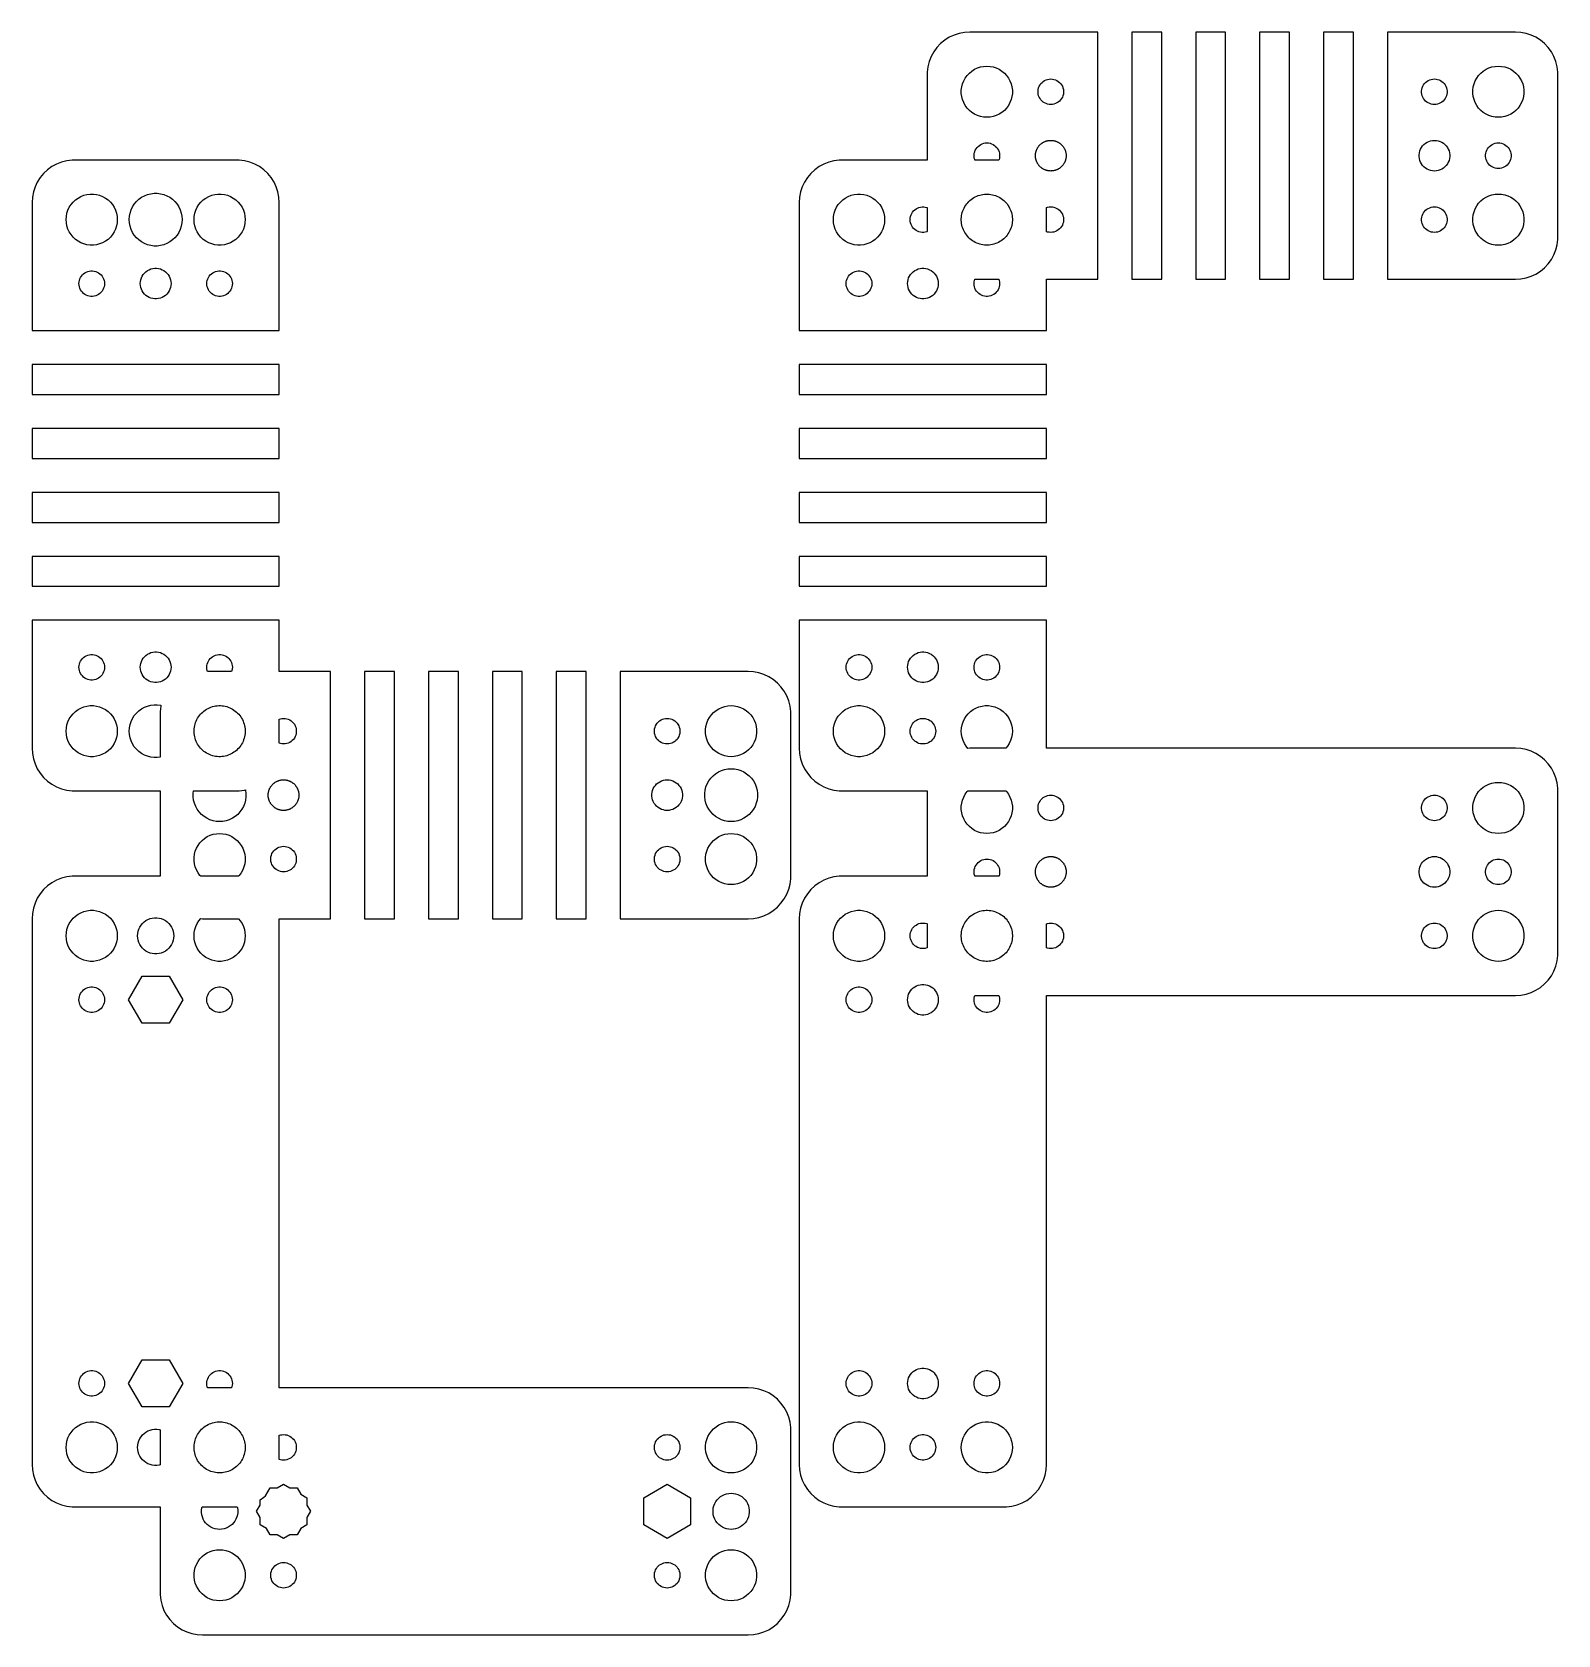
# Model space of a CAD drawing. Header units: metres. Extents: x -14 to 164, y 154 to 342.
import ezdxf

# ---------------------------------------------------------------- set-up
doc = ezdxf.new("R2010")
doc.units = ezdxf.units.M

msp = doc.modelspace()

# ---------------------------------------------------------------- linework, layer by layer
for p, q in [((92.5611, 340.545), (92.0773, 340.145)), ((93.0912, 340.882), (92.5611, 340.545)), ((93.6594, 341.149), (93.0912, 340.882)), ((94.2565, 341.343), (93.6594, 341.149)), ((94.8733, 341.461), (94.2565, 341.343)), ((95.5, 341.5), (94.8733, 341.461)), ((110.506, 341.5), (95.5, 341.5)), ((110.506, 312.5), (110.506, 341.5)), ((118.006, 341.5), (114.494, 341.5)), ((114.494, 341.5), (114.494, 312.5)), ((118.006, 312.5), (118.006, 341.5)), ((125.506, 341.5), (121.994, 341.5)), ((121.994, 341.5), (121.994, 312.5)), ((125.506, 312.5), (125.506, 341.5)), ((133.006, 341.5), (129.494, 341.5)), ((129.494, 341.5), (129.494, 312.5)), ((133.006, 312.5), (133.006, 341.5)), ((140.506, 341.5), (136.994, 341.5)), ((136.994, 341.5), (136.994, 312.5)), ((140.506, 312.5), (140.506, 341.5)), ((159.5, 341.5), (144.494, 341.5)), ((144.494, 341.5), (144.494, 312.5)), ((160.127, 341.461), (159.5, 341.5)), ((160.743, 341.343), (160.127, 341.461)), ((161.341, 341.149), (160.743, 341.343)), ((161.909, 340.882), (161.341, 341.149)), ((162.439, 340.545), (161.909, 340.882)), ((162.923, 340.145), (162.439, 340.545)), ((90.9759, 338.629), (90.7447, 338.045)), ((91.2784, 339.179), (90.9759, 338.629)), ((91.6474, 339.687), (91.2784, 339.179)), ((92.0773, 340.145), (91.6474, 339.687)), ((163.353, 339.687), (162.923, 340.145)), ((163.722, 339.179), (163.353, 339.687)), ((164.024, 338.629), (163.722, 339.179)), ((164.255, 338.045), (164.024, 338.629)), ((90.5886, 337.437), (90.5099, 336.814)), ((90.5099, 336.814), (90.5099, 326.49)), ((90.7447, 338.045), (90.5886, 337.437)), ((95.1885, 336.412), (95.4464, 336.687)), ((95.4464, 336.687), (95.7366, 336.927)), ((95.7366, 336.927), (96.0547, 337.129)), ((96.0547, 337.129), (96.3956, 337.289)), ((96.3956, 337.289), (96.7539, 337.406)), ((96.7539, 337.406), (97.124, 337.476)), ((97.124, 337.476), (97.5, 337.5)), ((97.5, 337.5), (97.876, 337.476)), ((97.876, 337.476), (98.2461, 337.406)), ((98.2461, 337.406), (98.6044, 337.289)), ((98.6044, 337.289), (98.9453, 337.129)), ((98.9453, 337.129), (99.2634, 336.927)), ((99.2634, 336.927), (99.5536, 336.687)), ((99.5536, 336.687), (99.8115, 336.412)), ((155.188, 336.412), (155.446, 336.687)), ((155.446, 336.687), (155.737, 336.927)), ((155.737, 336.927), (156.055, 337.129)), ((156.055, 337.129), (156.396, 337.289)), ((156.396, 337.289), (156.754, 337.406)), ((156.754, 337.406), (157.124, 337.476)), ((157.124, 337.476), (157.5, 337.5)), ((157.5, 337.5), (157.876, 337.476)), ((157.876, 337.476), (158.246, 337.406)), ((158.246, 337.406), (158.604, 337.289)), ((158.604, 337.289), (158.945, 337.129)), ((158.945, 337.129), (159.263, 336.927)), ((159.263, 336.927), (159.554, 336.687)), ((159.554, 336.687), (159.812, 336.412)), ((164.411, 337.437), (164.255, 338.045)), ((164.49, 336.814), (164.411, 337.437)), ((164.49, 317.186), (164.49, 336.814)), ((94.5059, 334.688), (94.5531, 335.062)), ((94.5059, 334.312), (94.5059, 334.688)), ((94.5531, 335.062), (94.6468, 335.427)), ((94.6468, 335.427), (94.7855, 335.777)), ((94.7855, 335.777), (94.967, 336.107)), ((94.967, 336.107), (95.1885, 336.412)), ((99.8115, 336.412), (100.033, 336.107)), ((100.033, 336.107), (100.214, 335.777)), ((100.214, 335.777), (100.353, 335.427)), ((100.353, 335.427), (100.447, 335.062)), ((100.447, 335.062), (100.494, 334.688)), ((100.494, 334.688), (100.494, 334.312)), ((103.503, 334.594), (103.527, 334.781)), ((103.527, 334.781), (103.573, 334.964)), ((103.573, 334.964), (103.643, 335.139)), ((103.643, 335.139), (103.734, 335.304)), ((103.734, 335.304), (103.844, 335.456)), ((103.844, 335.456), (103.973, 335.593)), ((103.973, 335.593), (104.118, 335.714)), ((104.118, 335.714), (104.277, 335.814)), ((104.277, 335.814), (104.448, 335.895)), ((104.448, 335.895), (104.627, 335.953)), ((104.627, 335.953), (104.812, 335.988)), ((104.812, 335.988), (105, 336)), ((105, 336), (105.188, 335.988)), ((105.188, 335.988), (105.373, 335.953)), ((105.373, 335.953), (105.552, 335.895)), ((105.552, 335.895), (105.723, 335.814)), ((105.723, 335.814), (105.882, 335.714)), ((105.882, 335.714), (106.027, 335.593)), ((106.027, 335.593), (106.156, 335.456)), ((106.156, 335.456), (106.266, 335.304)), ((106.266, 335.304), (106.357, 335.139)), ((106.357, 335.139), (106.427, 334.964)), ((106.427, 334.964), (106.473, 334.781)), ((106.473, 334.781), (106.497, 334.594)), ((148.503, 334.594), (148.527, 334.781)), ((148.527, 334.781), (148.573, 334.964)), ((148.573, 334.964), (148.643, 335.139)), ((148.643, 335.139), (148.734, 335.304)), ((148.734, 335.304), (148.844, 335.456)), ((148.844, 335.456), (148.973, 335.593)), ((148.973, 335.593), (149.118, 335.714)), ((149.118, 335.714), (149.277, 335.814)), ((149.277, 335.814), (149.448, 335.895)), ((149.448, 335.895), (149.627, 335.953)), ((149.627, 335.953), (149.812, 335.988)), ((149.812, 335.988), (150, 336)), ((150, 336), (150.188, 335.988)), ((150.188, 335.988), (150.373, 335.953)), ((150.373, 335.953), (150.552, 335.895)), ((150.552, 335.895), (150.723, 335.814)), ((150.723, 335.814), (150.882, 335.714)), ((150.882, 335.714), (151.027, 335.593)), ((151.027, 335.593), (151.156, 335.456)), ((151.156, 335.456), (151.266, 335.304)), ((151.266, 335.304), (151.357, 335.139)), ((151.357, 335.139), (151.427, 334.964)), ((151.427, 334.964), (151.473, 334.781)), ((151.473, 334.781), (151.497, 334.594)), ((154.506, 334.688), (154.553, 335.062)), ((154.506, 334.312), (154.506, 334.688)), ((154.553, 335.062), (154.647, 335.427)), ((154.647, 335.427), (154.786, 335.777)), ((154.786, 335.777), (154.967, 336.107)), ((154.967, 336.107), (155.188, 336.412)), ((159.812, 336.412), (160.033, 336.107)), ((160.033, 336.107), (160.214, 335.777)), ((160.214, 335.777), (160.353, 335.427)), ((160.353, 335.427), (160.447, 335.062)), ((160.447, 335.062), (160.494, 334.688)), ((160.494, 334.688), (160.494, 334.312)), ((94.5531, 333.938), (94.5059, 334.312)), ((94.6468, 333.573), (94.5531, 333.938)), ((94.7855, 333.223), (94.6468, 333.573)), ((94.967, 332.893), (94.7855, 333.223)), ((95.1885, 332.588), (94.967, 332.893)), ((100.033, 332.893), (99.8115, 332.588)), ((100.214, 333.223), (100.033, 332.893)), ((100.353, 333.573), (100.214, 333.223)), ((100.447, 333.938), (100.353, 333.573)), ((100.494, 334.312), (100.447, 333.938)), ((103.503, 334.406), (103.503, 334.594)), ((103.527, 334.219), (103.503, 334.406)), ((103.573, 334.036), (103.527, 334.219)), ((103.643, 333.861), (103.573, 334.036)), ((103.734, 333.696), (103.643, 333.861)), ((103.844, 333.544), (103.734, 333.696)), ((103.973, 333.407), (103.844, 333.544)), ((104.118, 333.286), (103.973, 333.407)), ((104.277, 333.186), (104.118, 333.286)), ((104.448, 333.105), (104.277, 333.186)), ((104.627, 333.047), (104.448, 333.105)), ((104.812, 333.012), (104.627, 333.047)), ((105, 333), (104.812, 333.012)), ((105.188, 333.012), (105, 333)), ((105.373, 333.047), (105.188, 333.012)), ((105.552, 333.105), (105.373, 333.047)), ((105.723, 333.186), (105.552, 333.105)), ((105.882, 333.286), (105.723, 333.186)), ((106.027, 333.407), (105.882, 333.286)), ((106.156, 333.544), (106.027, 333.407)), ((106.266, 333.696), (106.156, 333.544)), ((106.357, 333.861), (106.266, 333.696)), ((106.427, 334.036), (106.357, 333.861)), ((106.473, 334.219), (106.427, 334.036)), ((106.497, 334.406), (106.473, 334.219)), ((106.497, 334.594), (106.497, 334.406)), ((148.503, 334.406), (148.503, 334.594)), ((148.527, 334.219), (148.503, 334.406)), ((148.573, 334.036), (148.527, 334.219)), ((148.643, 333.861), (148.573, 334.036)), ((148.734, 333.696), (148.643, 333.861)), ((148.844, 333.544), (148.734, 333.696)), ((148.973, 333.407), (148.844, 333.544)), ((149.118, 333.286), (148.973, 333.407)), ((149.277, 333.186), (149.118, 333.286)), ((149.448, 333.105), (149.277, 333.186)), ((149.627, 333.047), (149.448, 333.105)), ((149.812, 333.012), (149.627, 333.047)), ((150, 333), (149.812, 333.012)), ((150.188, 333.012), (150, 333)), ((150.373, 333.047), (150.188, 333.012)), ((150.552, 333.105), (150.373, 333.047)), ((150.723, 333.186), (150.552, 333.105)), ((150.882, 333.286), (150.723, 333.186)), ((151.027, 333.407), (150.882, 333.286)), ((151.156, 333.544), (151.027, 333.407)), ((151.266, 333.696), (151.156, 333.544)), ((151.357, 333.861), (151.266, 333.696)), ((151.427, 334.036), (151.357, 333.861)), ((151.473, 334.219), (151.427, 334.036)), ((151.497, 334.406), (151.473, 334.219)), ((151.497, 334.594), (151.497, 334.406)), ((154.553, 333.938), (154.506, 334.312)), ((154.647, 333.573), (154.553, 333.938)), ((154.786, 333.223), (154.647, 333.573)), ((154.967, 332.893), (154.786, 333.223)), ((155.188, 332.588), (154.967, 332.893)), ((160.033, 332.893), (159.812, 332.588)), ((160.214, 333.223), (160.033, 332.893)), ((160.353, 333.573), (160.214, 333.223)), ((160.447, 333.938), (160.353, 333.573)), ((160.494, 334.312), (160.447, 333.938)), ((95.4464, 332.313), (95.1885, 332.588)), ((95.7366, 332.073), (95.4464, 332.313)), ((96.0547, 331.871), (95.7366, 332.073)), ((96.3956, 331.711), (96.0547, 331.871)), ((96.7539, 331.594), (96.3956, 331.711)), ((97.124, 331.524), (96.7539, 331.594)), ((97.5, 331.5), (97.124, 331.524)), ((97.876, 331.524), (97.5, 331.5)), ((98.2461, 331.594), (97.876, 331.524)), ((98.6044, 331.711), (98.2461, 331.594)), ((98.9453, 331.871), (98.6044, 331.711)), ((99.2634, 332.073), (98.9453, 331.871)), ((99.5536, 332.313), (99.2634, 332.073)), ((99.8115, 332.588), (99.5536, 332.313)), ((155.446, 332.313), (155.188, 332.588)), ((155.737, 332.073), (155.446, 332.313)), ((156.055, 331.871), (155.737, 332.073)), ((156.396, 331.711), (156.055, 331.871)), ((156.754, 331.594), (156.396, 331.711)), ((157.124, 331.524), (156.754, 331.594)), ((157.5, 331.5), (157.124, 331.524)), ((157.876, 331.524), (157.5, 331.5)), ((158.246, 331.594), (157.876, 331.524)), ((158.604, 331.711), (158.246, 331.594)), ((158.945, 331.871), (158.604, 331.711)), ((159.263, 332.073), (158.945, 331.871)), ((159.554, 332.313), (159.263, 332.073)), ((159.812, 332.588), (159.554, 332.313)), ((96.003, 327.094), (96.0266, 327.281)), ((96.0266, 327.281), (96.0734, 327.464)), ((96.0734, 327.464), (96.1428, 327.639)), ((96.1428, 327.639), (96.2335, 327.804)), ((96.2335, 327.804), (96.3442, 327.956)), ((96.3442, 327.956), (96.4732, 328.093)), ((96.4732, 328.093), (96.6183, 328.214)), ((96.6183, 328.214), (96.7774, 328.314)), ((96.7774, 328.314), (96.9478, 328.395)), ((96.9478, 328.395), (97.127, 328.453)), ((97.127, 328.453), (97.312, 328.488)), ((97.312, 328.488), (97.5, 328.5)), ((97.5, 328.5), (97.688, 328.488)), ((97.688, 328.488), (97.873, 328.453)), ((97.873, 328.453), (98.0522, 328.395)), ((98.0522, 328.395), (98.2226, 328.314)), ((98.2226, 328.314), (98.3817, 328.214)), ((98.3817, 328.214), (98.5268, 328.093)), ((98.5268, 328.093), (98.6558, 327.956)), ((98.6558, 327.956), (98.7665, 327.804)), ((98.7665, 327.804), (98.8572, 327.639)), ((98.8572, 327.639), (98.9266, 327.464)), ((98.9266, 327.464), (98.9734, 327.281)), ((98.9734, 327.281), (98.997, 327.094)), ((103.204, 327.113), (103.211, 327.169)), ((103.211, 327.169), (103.214, 327.226)), ((103.214, 327.226), (103.225, 327.281)), ((103.225, 327.281), (103.232, 327.337)), ((103.232, 327.337), (103.246, 327.392)), ((103.246, 327.392), (103.257, 327.448)), ((103.257, 327.448), (103.274, 327.501)), ((103.274, 327.501), (103.288, 327.556)), ((103.288, 327.556), (103.309, 327.609)), ((103.309, 327.609), (103.326, 327.663)), ((103.326, 327.663), (103.35, 327.714)), ((103.35, 327.714), (103.371, 327.766)), ((103.371, 327.766), (103.399, 327.816)), ((103.399, 327.816), (103.423, 327.867)), ((103.423, 327.867), (103.453, 327.915)), ((103.453, 327.915), (103.48, 327.964)), ((103.48, 327.964), (103.513, 328.01)), ((103.513, 328.01), (103.544, 328.058)), ((103.544, 328.058), (103.58, 328.102)), ((103.58, 328.102), (103.613, 328.147)), ((103.613, 328.147), (103.652, 328.189)), ((103.652, 328.189), (103.688, 328.232)), ((103.688, 328.232), (103.729, 328.271)), ((103.729, 328.271), (103.768, 328.312)), ((103.768, 328.312), (103.811, 328.348)), ((103.811, 328.348), (103.853, 328.387)), ((103.853, 328.387), (103.898, 328.42)), ((103.898, 328.42), (103.942, 328.456)), ((103.942, 328.456), (103.99, 328.487)), ((103.99, 328.487), (104.036, 328.52)), ((104.036, 328.52), (104.085, 328.547)), ((104.085, 328.547), (104.133, 328.577)), ((104.133, 328.577), (104.184, 328.601)), ((104.184, 328.601), (104.234, 328.629)), ((104.234, 328.629), (104.286, 328.65)), ((104.286, 328.65), (104.337, 328.674)), ((104.337, 328.674), (104.391, 328.691)), ((104.391, 328.691), (104.444, 328.712)), ((104.444, 328.712), (104.499, 328.726)), ((104.499, 328.726), (104.552, 328.743)), ((104.552, 328.743), (104.608, 328.754)), ((104.608, 328.754), (104.663, 328.768)), ((104.663, 328.768), (104.719, 328.775)), ((104.719, 328.775), (104.774, 328.786)), ((104.774, 328.786), (104.831, 328.789)), ((104.831, 328.789), (104.887, 328.796)), ((104.887, 328.796), (104.944, 328.796)), ((104.944, 328.796), (105, 328.8)), ((105, 328.8), (105.056, 328.796)), ((105.056, 328.796), (105.113, 328.796)), ((105.113, 328.796), (105.169, 328.789)), ((105.169, 328.789), (105.226, 328.786)), ((105.226, 328.786), (105.281, 328.775)), ((105.281, 328.775), (105.337, 328.768)), ((105.337, 328.768), (105.392, 328.754)), ((105.392, 328.754), (105.448, 328.743)), ((105.448, 328.743), (105.501, 328.726)), ((105.501, 328.726), (105.556, 328.712)), ((105.556, 328.712), (105.609, 328.691)), ((105.609, 328.691), (105.663, 328.674)), ((105.663, 328.674), (105.714, 328.65)), ((105.714, 328.65), (105.766, 328.629)), ((105.766, 328.629), (105.816, 328.601)), ((105.816, 328.601), (105.867, 328.577)), ((105.867, 328.577), (105.915, 328.547)), ((105.915, 328.547), (105.964, 328.52)), ((105.964, 328.52), (106.01, 328.487)), ((106.01, 328.487), (106.058, 328.456)), ((106.058, 328.456), (106.102, 328.42)), ((106.102, 328.42), (106.147, 328.387)), ((106.147, 328.387), (106.189, 328.348)), ((106.189, 328.348), (106.232, 328.312)), ((106.232, 328.312), (106.271, 328.271)), ((106.271, 328.271), (106.312, 328.232)), ((106.312, 328.232), (106.348, 328.189)), ((106.348, 328.189), (106.387, 328.147)), ((106.387, 328.147), (106.42, 328.102)), ((106.42, 328.102), (106.456, 328.058)), ((106.456, 328.058), (106.487, 328.01)), ((106.487, 328.01), (106.52, 327.964)), ((106.52, 327.964), (106.547, 327.915)), ((106.547, 327.915), (106.577, 327.867)), ((106.577, 327.867), (106.601, 327.816)), ((106.601, 327.816), (106.629, 327.766)), ((106.629, 327.766), (106.65, 327.714)), ((106.65, 327.714), (106.674, 327.663)), ((106.674, 327.663), (106.691, 327.609)), ((106.691, 327.609), (106.712, 327.556)), ((106.712, 327.556), (106.726, 327.501)), ((106.726, 327.501), (106.743, 327.448)), ((106.743, 327.448), (106.754, 327.392)), ((106.754, 327.392), (106.768, 327.337)), ((106.768, 327.337), (106.775, 327.281)), ((106.775, 327.281), (106.786, 327.226)), ((106.786, 327.226), (106.789, 327.169)), ((106.789, 327.169), (106.796, 327.113)), ((148.204, 327.113), (148.232, 327.337)), ((148.232, 327.337), (148.288, 327.556)), ((148.288, 327.556), (148.371, 327.766)), ((148.371, 327.766), (148.48, 327.964)), ((148.48, 327.964), (148.613, 328.147)), ((148.613, 328.147), (148.768, 328.312)), ((148.768, 328.312), (148.942, 328.456)), ((148.942, 328.456), (149.133, 328.577)), ((149.133, 328.577), (149.337, 328.674)), ((149.337, 328.674), (149.552, 328.743)), ((149.552, 328.743), (149.774, 328.786)), ((149.774, 328.786), (150, 328.8)), ((150, 328.8), (150.226, 328.786)), ((150.226, 328.786), (150.448, 328.743)), ((150.448, 328.743), (150.663, 328.674)), ((150.663, 328.674), (150.867, 328.577)), ((150.867, 328.577), (151.058, 328.456)), ((151.058, 328.456), (151.232, 328.312)), ((151.232, 328.312), (151.387, 328.147)), ((151.387, 328.147), (151.52, 327.964)), ((151.52, 327.964), (151.629, 327.766)), ((151.629, 327.766), (151.712, 327.556)), ((151.712, 327.556), (151.768, 327.337)), ((151.768, 327.337), (151.796, 327.113)), ((156.003, 327.094), (156.027, 327.281)), ((156.027, 327.281), (156.073, 327.464)), ((156.073, 327.464), (156.143, 327.639)), ((156.143, 327.639), (156.234, 327.804)), ((156.234, 327.804), (156.344, 327.956)), ((156.344, 327.956), (156.473, 328.093)), ((156.473, 328.093), (156.618, 328.214)), ((156.618, 328.214), (156.777, 328.314)), ((156.777, 328.314), (156.948, 328.395)), ((156.948, 328.395), (157.127, 328.453)), ((157.127, 328.453), (157.312, 328.488)), ((157.312, 328.488), (157.5, 328.5)), ((157.5, 328.5), (157.688, 328.488)), ((157.688, 328.488), (157.873, 328.453)), ((157.873, 328.453), (158.052, 328.395)), ((158.052, 328.395), (158.223, 328.314)), ((158.223, 328.314), (158.382, 328.214)), ((158.382, 328.214), (158.527, 328.093)), ((158.527, 328.093), (158.656, 327.956)), ((158.656, 327.956), (158.766, 327.804)), ((158.766, 327.804), (158.857, 327.639)), ((158.857, 327.639), (158.927, 327.464)), ((158.927, 327.464), (158.973, 327.281)), ((158.973, 327.281), (158.997, 327.094)), ((-12.6871, 325.353), (-13.1448, 324.923)), ((-12.1791, 325.722), (-12.6871, 325.353)), ((-11.6289, 326.024), (-12.1791, 325.722)), ((-11.0451, 326.255), (-11.6289, 326.024)), ((-10.4369, 326.411), (-11.0451, 326.255)), ((-9.81395, 326.49), (-10.4369, 326.411)), ((9.81395, 326.49), (-9.81395, 326.49)), ((10.4369, 326.411), (9.81395, 326.49)), ((11.0451, 326.255), (10.4369, 326.411)), ((11.6289, 326.024), (11.0451, 326.255)), ((12.1791, 325.722), (11.6289, 326.024)), ((12.6871, 325.353), (12.1791, 325.722)), ((13.1448, 324.923), (12.6871, 325.353)), ((77.3129, 325.353), (76.8551, 324.923)), ((77.8209, 325.722), (77.3129, 325.353)), ((78.3711, 326.024), (77.8209, 325.722)), ((78.9549, 326.255), (78.3711, 326.024)), ((79.5631, 326.411), (78.9549, 326.255)), ((80.1861, 326.49), (79.5631, 326.411)), ((90.5099, 326.49), (80.1861, 326.49)), ((96.003, 326.906), (96.003, 327.094)), ((96.0266, 326.719), (96.003, 326.906)), ((96.0734, 326.536), (96.0266, 326.719)), ((96.0918, 326.49), (96.0734, 326.536)), ((98.9082, 326.49), (96.0918, 326.49)), ((98.9266, 326.536), (98.9082, 326.49)), ((98.9734, 326.719), (98.9266, 326.536)), ((98.997, 326.906), (98.9734, 326.719)), ((98.997, 327.094), (98.997, 326.906)), ((103.2, 327), (103.204, 327.056)), ((103.204, 326.944), (103.2, 327)), ((103.204, 327.056), (103.204, 327.113)), ((103.204, 326.887), (103.204, 326.944)), ((103.211, 326.831), (103.204, 326.887)), ((103.214, 326.774), (103.211, 326.831)), ((103.225, 326.719), (103.214, 326.774)), ((103.232, 326.663), (103.225, 326.719)), ((103.246, 326.608), (103.232, 326.663)), ((103.257, 326.552), (103.246, 326.608)), ((103.274, 326.499), (103.257, 326.552)), ((103.288, 326.444), (103.274, 326.499)), ((103.309, 326.391), (103.288, 326.444)), ((103.326, 326.337), (103.309, 326.391)), ((103.35, 326.286), (103.326, 326.337)), ((103.371, 326.234), (103.35, 326.286)), ((103.399, 326.184), (103.371, 326.234)), ((103.423, 326.133), (103.399, 326.184)), ((103.453, 326.085), (103.423, 326.133)), ((103.48, 326.036), (103.453, 326.085)), ((103.513, 325.99), (103.48, 326.036)), ((103.544, 325.942), (103.513, 325.99)), ((103.58, 325.898), (103.544, 325.942)), ((103.613, 325.853), (103.58, 325.898)), ((103.652, 325.811), (103.613, 325.853)), ((103.688, 325.768), (103.652, 325.811)), ((103.729, 325.729), (103.688, 325.768)), ((103.768, 325.688), (103.729, 325.729)), ((103.811, 325.652), (103.768, 325.688)), ((103.853, 325.613), (103.811, 325.652)), ((103.898, 325.58), (103.853, 325.613)), ((103.942, 325.544), (103.898, 325.58)), ((103.99, 325.513), (103.942, 325.544)), ((104.036, 325.48), (103.99, 325.513)), ((104.085, 325.453), (104.036, 325.48)), ((104.133, 325.423), (104.085, 325.453)), ((104.184, 325.399), (104.133, 325.423)), ((104.234, 325.371), (104.184, 325.399)), ((104.286, 325.35), (104.234, 325.371)), ((104.337, 325.326), (104.286, 325.35)), ((104.391, 325.309), (104.337, 325.326)), ((104.444, 325.288), (104.391, 325.309)), ((104.499, 325.274), (104.444, 325.288)), ((104.552, 325.257), (104.499, 325.274)), ((104.608, 325.246), (104.552, 325.257)), ((104.663, 325.232), (104.608, 325.246)), ((105.392, 325.246), (105.337, 325.232)), ((105.448, 325.257), (105.392, 325.246)), ((105.501, 325.274), (105.448, 325.257)), ((105.556, 325.288), (105.501, 325.274)), ((105.609, 325.309), (105.556, 325.288)), ((105.663, 325.326), (105.609, 325.309)), ((105.714, 325.35), (105.663, 325.326)), ((105.766, 325.371), (105.714, 325.35)), ((105.816, 325.399), (105.766, 325.371)), ((105.867, 325.423), (105.816, 325.399)), ((105.915, 325.453), (105.867, 325.423)), ((105.964, 325.48), (105.915, 325.453)), ((106.01, 325.513), (105.964, 325.48)), ((106.058, 325.544), (106.01, 325.513)), ((106.102, 325.58), (106.058, 325.544)), ((106.147, 325.613), (106.102, 325.58)), ((106.189, 325.652), (106.147, 325.613)), ((106.232, 325.688), (106.189, 325.652)), ((106.271, 325.729), (106.232, 325.688)), ((106.312, 325.768), (106.271, 325.729)), ((106.348, 325.811), (106.312, 325.768)), ((106.387, 325.853), (106.348, 325.811)), ((106.42, 325.898), (106.387, 325.853)), ((106.456, 325.942), (106.42, 325.898)), ((106.487, 325.99), (106.456, 325.942)), ((106.52, 326.036), (106.487, 325.99)), ((106.547, 326.085), (106.52, 326.036)), ((106.577, 326.133), (106.547, 326.085)), ((106.601, 326.184), (106.577, 326.133)), ((106.629, 326.234), (106.601, 326.184)), ((106.65, 326.286), (106.629, 326.234)), ((106.674, 326.337), (106.65, 326.286)), ((106.691, 326.391), (106.674, 326.337)), ((106.712, 326.444), (106.691, 326.391)), ((106.726, 326.499), (106.712, 326.444)), ((106.743, 326.552), (106.726, 326.499)), ((106.754, 326.608), (106.743, 326.552)), ((106.768, 326.663), (106.754, 326.608)), ((106.775, 326.719), (106.768, 326.663)), ((106.786, 326.774), (106.775, 326.719)), ((106.789, 326.831), (106.786, 326.774)), ((106.796, 326.887), (106.789, 326.831)), ((106.796, 327.113), (106.796, 327.056)), ((106.796, 327.056), (106.8, 327)), ((106.8, 327), (106.796, 326.944)), ((106.796, 326.944), (106.796, 326.887)), ((148.204, 326.887), (148.204, 327.113)), ((148.232, 326.663), (148.204, 326.887)), ((148.288, 326.444), (148.232, 326.663)), ((148.371, 326.234), (148.288, 326.444)), ((148.48, 326.036), (148.371, 326.234)), ((148.613, 325.853), (148.48, 326.036)), ((148.768, 325.688), (148.613, 325.853)), ((148.942, 325.544), (148.768, 325.688)), ((149.133, 325.423), (148.942, 325.544)), ((149.337, 325.326), (149.133, 325.423)), ((149.552, 325.257), (149.337, 325.326)), ((149.774, 325.214), (149.552, 325.257)), ((150.448, 325.257), (150.226, 325.214)), ((150.663, 325.326), (150.448, 325.257)), ((150.867, 325.423), (150.663, 325.326)), ((151.058, 325.544), (150.867, 325.423)), ((151.232, 325.688), (151.058, 325.544)), ((151.387, 325.853), (151.232, 325.688)), ((151.52, 326.036), (151.387, 325.853)), ((151.629, 326.234), (151.52, 326.036)), ((151.712, 326.444), (151.629, 326.234)), ((151.768, 326.663), (151.712, 326.444)), ((151.796, 326.887), (151.768, 326.663)), ((151.796, 327.113), (151.796, 326.887)), ((156.003, 326.906), (156.003, 327.094)), ((156.027, 326.719), (156.003, 326.906)), ((156.073, 326.536), (156.027, 326.719)), ((156.143, 326.361), (156.073, 326.536)), ((156.234, 326.196), (156.143, 326.361)), ((156.344, 326.044), (156.234, 326.196)), ((156.473, 325.907), (156.344, 326.044)), ((156.618, 325.786), (156.473, 325.907)), ((156.777, 325.686), (156.618, 325.786)), ((156.948, 325.605), (156.777, 325.686)), ((157.127, 325.547), (156.948, 325.605)), ((157.312, 325.512), (157.127, 325.547)), ((157.5, 325.5), (157.312, 325.512)), ((157.688, 325.512), (157.5, 325.5)), ((157.873, 325.547), (157.688, 325.512)), ((158.052, 325.605), (157.873, 325.547)), ((158.223, 325.686), (158.052, 325.605)), ((158.382, 325.786), (158.223, 325.686)), ((158.527, 325.907), (158.382, 325.786)), ((158.656, 326.044), (158.527, 325.907)), ((158.766, 326.196), (158.656, 326.044)), ((158.857, 326.361), (158.766, 326.196)), ((158.927, 326.536), (158.857, 326.361)), ((158.973, 326.719), (158.927, 326.536)), ((158.997, 326.906), (158.973, 326.719)), ((158.997, 327.094), (158.997, 326.906)), ((-13.8815, 323.909), (-14.1489, 323.341)), ((-13.5451, 324.439), (-13.8815, 323.909)), ((-13.1448, 324.923), (-13.5451, 324.439)), ((13.5451, 324.439), (13.1448, 324.923)), ((13.8815, 323.909), (13.5451, 324.439)), ((14.1489, 323.341), (13.8815, 323.909)), ((76.1185, 323.909), (75.8511, 323.341)), ((76.4549, 324.439), (76.1185, 323.909)), ((76.8551, 324.923), (76.4549, 324.439)), ((104.719, 325.225), (104.663, 325.232)), ((104.774, 325.214), (104.719, 325.225)), ((104.831, 325.211), (104.774, 325.214)), ((104.887, 325.204), (104.831, 325.211)), ((104.944, 325.204), (104.887, 325.204)), ((105, 325.2), (104.944, 325.204)), ((105.056, 325.204), (105, 325.2)), ((105.113, 325.204), (105.056, 325.204)), ((105.169, 325.211), (105.113, 325.204)), ((105.226, 325.214), (105.169, 325.211)), ((105.281, 325.225), (105.226, 325.214)), ((105.337, 325.232), (105.281, 325.225)), ((150, 325.2), (149.774, 325.214)), ((150.226, 325.214), (150, 325.2)), ((-14.4606, 322.127), (-14.5, 321.5)), ((-14.5, 321.5), (-14.5, 306.494)), ((-14.3429, 322.743), (-14.4606, 322.127)), ((-14.1489, 323.341), (-14.3429, 322.743)), ((-9.92705, 321.263), (-9.6869, 321.554)), ((-9.6869, 321.554), (-9.41226, 321.812)), ((-9.41226, 321.812), (-9.10747, 322.033)), ((-9.10747, 322.033), (-8.77733, 322.214)), ((-8.77733, 322.214), (-8.42705, 322.353)), ((-8.42705, 322.353), (-8.06213, 322.447)), ((-8.06213, 322.447), (-7.68837, 322.494)), ((-7.68837, 322.494), (-7.31161, 322.494)), ((-7.31161, 322.494), (-6.93785, 322.447)), ((-6.93785, 322.447), (-6.57294, 322.353)), ((-6.57294, 322.353), (-6.22266, 322.214)), ((-6.22266, 322.214), (-5.89252, 322.033)), ((-5.89252, 322.033), (-5.58772, 321.812)), ((-5.58772, 321.812), (-5.31308, 321.554)), ((-5.31308, 321.554), (-5.07294, 321.263)), ((-2.50795, 321.322), (-2.2598, 321.622)), ((-2.2598, 321.622), (-1.97601, 321.889)), ((-1.97601, 321.889), (-1.66106, 322.117)), ((-1.66106, 322.117), (-1.3199, 322.305)), ((-1.3199, 322.305), (-0.95795, 322.448)), ((-0.95795, 322.448), (-0.58087, 322.545)), ((-0.58087, 322.545), (-0.19464, 322.594)), ((-0.19464, 322.594), (0.19464, 322.594)), ((0.19464, 322.594), (0.58087, 322.545)), ((0.58087, 322.545), (0.95795, 322.448)), ((0.95795, 322.448), (1.3199, 322.305)), ((1.3199, 322.305), (1.66106, 322.117)), ((1.66106, 322.117), (1.97601, 321.889)), ((1.97601, 321.889), (2.2598, 321.622)), ((2.2598, 321.622), (2.50795, 321.322)), ((5.07294, 321.263), (5.31308, 321.554)), ((5.31308, 321.554), (5.58772, 321.812)), ((5.58772, 321.812), (5.89252, 322.033)), ((5.89252, 322.033), (6.22266, 322.214)), ((6.22266, 322.214), (6.57294, 322.353)), ((6.57294, 322.353), (6.93785, 322.447)), ((6.93785, 322.447), (7.31161, 322.494)), ((7.31161, 322.494), (7.68837, 322.494)), ((7.68837, 322.494), (8.06213, 322.447)), ((8.06213, 322.447), (8.42705, 322.353)), ((8.42705, 322.353), (8.77733, 322.214)), ((8.77733, 322.214), (9.10747, 322.033)), ((9.10747, 322.033), (9.41226, 321.812)), ((9.41226, 321.812), (9.6869, 321.554)), ((9.6869, 321.554), (9.92705, 321.263)), ((14.3429, 322.743), (14.1489, 323.341)), ((14.4606, 322.127), (14.3429, 322.743)), ((14.5, 321.5), (14.4606, 322.127)), ((14.5, 306.494), (14.5, 321.5)), ((75.5394, 322.127), (75.5, 321.5)), ((75.5, 321.5), (75.5, 306.494)), ((75.6571, 322.743), (75.5394, 322.127)), ((75.8511, 323.341), (75.6571, 322.743)), ((80.073, 321.263), (80.3131, 321.554)), ((80.3131, 321.554), (80.5877, 321.812)), ((80.5877, 321.812), (80.8925, 322.033)), ((80.8925, 322.033), (81.2227, 322.214)), ((81.2227, 322.214), (81.573, 322.353)), ((81.573, 322.353), (81.9379, 322.447)), ((81.9379, 322.447), (82.3116, 322.494)), ((82.3116, 322.494), (82.6884, 322.494)), ((82.6884, 322.494), (83.0621, 322.447)), ((83.0621, 322.447), (83.427, 322.353)), ((83.427, 322.353), (83.7773, 322.214)), ((83.7773, 322.214), (84.1075, 322.033)), ((84.1075, 322.033), (84.4123, 321.812)), ((84.4123, 321.812), (84.6869, 321.554)), ((84.6869, 321.554), (84.927, 321.263)), ((95.133, 321.336), (95.253, 321.481)), ((95.253, 321.481), (95.3818, 321.618)), ((95.3818, 321.618), (95.519, 321.747)), ((95.519, 321.747), (95.664, 321.867)), ((95.664, 321.867), (95.8163, 321.978)), ((95.8163, 321.978), (95.9751, 322.078)), ((95.9751, 322.078), (96.1401, 322.169)), ((96.1401, 322.169), (96.3103, 322.249)), ((96.3103, 322.249), (96.4853, 322.318)), ((96.4853, 322.318), (96.6643, 322.377)), ((96.6643, 322.377), (96.8465, 322.423)), ((96.8465, 322.423), (97.0314, 322.459)), ((97.0314, 322.459), (97.2181, 322.482)), ((97.2181, 322.482), (97.4059, 322.494)), ((97.4059, 322.494), (97.5941, 322.494)), ((97.5941, 322.494), (97.7819, 322.482)), ((97.7819, 322.482), (97.9686, 322.459)), ((97.9686, 322.459), (98.1534, 322.423)), ((98.1534, 322.423), (98.3357, 322.377)), ((98.3357, 322.377), (98.5147, 322.318)), ((98.5147, 322.318), (98.6897, 322.249)), ((98.6897, 322.249), (98.8599, 322.169)), ((98.8599, 322.169), (99.0249, 322.078)), ((99.0249, 322.078), (99.1837, 321.978)), ((99.1837, 321.978), (99.336, 321.867)), ((99.336, 321.867), (99.481, 321.747)), ((99.481, 321.747), (99.6182, 321.618)), ((99.6182, 321.618), (99.747, 321.481)), ((99.747, 321.481), (99.867, 321.336)), ((155.188, 321.412), (155.446, 321.687)), ((155.446, 321.687), (155.737, 321.927)), ((155.737, 321.927), (156.055, 322.129)), ((156.055, 322.129), (156.396, 322.289)), ((156.396, 322.289), (156.754, 322.406)), ((156.754, 322.406), (157.124, 322.476)), ((157.124, 322.476), (157.5, 322.5)), ((157.5, 322.5), (157.876, 322.476)), ((157.876, 322.476), (158.246, 322.406)), ((158.246, 322.406), (158.604, 322.289)), ((158.604, 322.289), (158.945, 322.129)), ((158.945, 322.129), (159.263, 321.927)), ((159.263, 321.927), (159.554, 321.687)), ((159.554, 321.687), (159.812, 321.412)), ((-10.5, 319.5), (-10.4763, 319.876)), ((-10.4763, 319.876), (-10.4057, 320.246)), ((-10.4057, 320.246), (-10.2893, 320.604)), ((-10.2893, 320.604), (-10.1289, 320.945)), ((-10.1289, 320.945), (-9.92705, 321.263)), ((-5.07294, 321.263), (-4.87108, 320.945)), ((-4.87108, 320.945), (-4.71066, 320.604)), ((-4.71066, 320.604), (-4.59424, 320.246)), ((-4.59424, 320.246), (-4.52365, 319.876)), ((-4.52365, 319.876), (-4.5, 319.5)), ((-3.09999, 319.5), (-3.07555, 319.889)), ((-3.07555, 319.889), (-3.00259, 320.271)), ((-3.00259, 320.271), (-2.88229, 320.641)), ((-2.88229, 320.641), (-2.71654, 320.993)), ((-2.71654, 320.993), (-2.50795, 321.322)), ((2.50795, 321.322), (2.71654, 320.993)), ((2.71654, 320.993), (2.88229, 320.641)), ((2.88229, 320.641), (3.00259, 320.271)), ((3.00259, 320.271), (3.07555, 319.889)), ((3.07555, 319.889), (3.09999, 319.5)), ((4.5, 319.5), (4.52365, 319.876)), ((4.52365, 319.876), (4.59424, 320.246)), ((4.59424, 320.246), (4.71066, 320.604)), ((4.71066, 320.604), (4.87108, 320.945)), ((4.87108, 320.945), (5.07294, 321.263)), ((9.92705, 321.263), (10.1289, 320.945)), ((10.1289, 320.945), (10.2893, 320.604)), ((10.2893, 320.604), (10.4057, 320.246)), ((10.4057, 320.246), (10.4763, 319.876)), ((10.4763, 319.876), (10.5, 319.5)), ((79.5, 319.5), (79.5237, 319.876)), ((79.5237, 319.876), (79.5943, 320.246)), ((79.5943, 320.246), (79.7107, 320.604)), ((79.7107, 320.604), (79.8711, 320.945)), ((79.8711, 320.945), (80.073, 321.263)), ((84.927, 321.263), (85.1289, 320.945)), ((85.1289, 320.945), (85.2893, 320.604)), ((85.2893, 320.604), (85.4057, 320.246)), ((85.4057, 320.246), (85.4763, 319.876)), ((85.4763, 319.876), (85.5, 319.5)), ((88.5, 319.5), (88.5118, 319.688)), ((88.5118, 319.688), (88.5471, 319.873)), ((88.5471, 319.873), (88.6053, 320.052)), ((88.6053, 320.052), (88.6855, 320.223)), ((88.6855, 320.223), (88.7865, 320.382)), ((88.7865, 320.382), (88.9065, 320.527)), ((88.9065, 320.527), (89.0439, 320.656)), ((89.0439, 320.656), (89.1963, 320.766)), ((89.1963, 320.766), (89.3613, 320.857)), ((89.3613, 320.857), (89.5365, 320.927)), ((89.5365, 320.927), (89.7189, 320.973)), ((89.7189, 320.973), (89.9058, 320.997)), ((89.9058, 320.997), (90.0942, 320.997)), ((90.0942, 320.997), (90.2811, 320.973)), ((90.2811, 320.973), (90.4635, 320.927)), ((90.4635, 320.927), (90.5099, 320.908)), ((90.5099, 320.908), (90.5099, 318.092)), ((94.5059, 319.594), (94.5177, 319.782)), ((94.5177, 319.782), (94.5413, 319.969)), ((94.5413, 319.969), (94.5766, 320.153)), ((94.5766, 320.153), (94.6234, 320.336)), ((94.6234, 320.336), (94.6815, 320.515)), ((94.6815, 320.515), (94.7508, 320.69)), ((94.7508, 320.69), (94.8309, 320.86)), ((94.8309, 320.86), (94.9216, 321.025)), ((94.9216, 321.025), (95.0224, 321.184)), ((95.0224, 321.184), (95.133, 321.336)), ((99.867, 321.336), (99.9776, 321.184)), ((99.9776, 321.184), (100.078, 321.025)), ((100.078, 321.025), (100.169, 320.86)), ((100.169, 320.86), (100.249, 320.69)), ((100.249, 320.69), (100.318, 320.515)), ((100.318, 320.515), (100.377, 320.336)), ((100.377, 320.336), (100.423, 320.153)), ((100.423, 320.153), (100.459, 319.969)), ((100.459, 319.969), (100.482, 319.782)), ((100.482, 319.782), (100.494, 319.594)), ((104.5, 320.912), (104.627, 320.953)), ((104.5, 318.088), (104.5, 320.912)), ((104.627, 320.953), (104.812, 320.988)), ((104.812, 320.988), (105, 321)), ((105, 321), (105.188, 320.988)), ((105.188, 320.988), (105.373, 320.953)), ((105.373, 320.953), (105.552, 320.895)), ((105.552, 320.895), (105.723, 320.814)), ((105.723, 320.814), (105.882, 320.714)), ((105.882, 320.714), (106.027, 320.593)), ((106.027, 320.593), (106.156, 320.456)), ((106.156, 320.456), (106.266, 320.304)), ((106.266, 320.304), (106.357, 320.139)), ((106.357, 320.139), (106.427, 319.964)), ((106.427, 319.964), (106.473, 319.781)), ((106.473, 319.781), (106.497, 319.594)), ((148.503, 319.594), (148.527, 319.781)), ((148.527, 319.781), (148.573, 319.964)), ((148.573, 319.964), (148.643, 320.139)), ((148.643, 320.139), (148.734, 320.304)), ((148.734, 320.304), (148.844, 320.456)), ((148.844, 320.456), (148.973, 320.593)), ((148.973, 320.593), (149.118, 320.714)), ((149.118, 320.714), (149.277, 320.814)), ((149.277, 320.814), (149.448, 320.895)), ((149.448, 320.895), (149.627, 320.953)), ((149.627, 320.953), (149.812, 320.988)), ((149.812, 320.988), (150, 321)), ((150, 321), (150.188, 320.988)), ((150.188, 320.988), (150.373, 320.953)), ((150.373, 320.953), (150.552, 320.895)), ((150.552, 320.895), (150.723, 320.814)), ((150.723, 320.814), (150.882, 320.714)), ((150.882, 320.714), (151.027, 320.593)), ((151.027, 320.593), (151.156, 320.456)), ((151.156, 320.456), (151.266, 320.304)), ((151.266, 320.304), (151.357, 320.139)), ((151.357, 320.139), (151.427, 319.964)), ((151.427, 319.964), (151.473, 319.781)), ((151.473, 319.781), (151.497, 319.594)), ((154.506, 319.688), (154.553, 320.062)), ((154.506, 319.312), (154.506, 319.688)), ((154.553, 320.062), (154.647, 320.427)), ((154.647, 320.427), (154.786, 320.777)), ((154.786, 320.777), (154.967, 321.107)), ((154.967, 321.107), (155.188, 321.412)), ((159.812, 321.412), (160.033, 321.107)), ((160.033, 321.107), (160.214, 320.777)), ((160.214, 320.777), (160.353, 320.427)), ((160.353, 320.427), (160.447, 320.062)), ((160.447, 320.062), (160.494, 319.688)), ((160.494, 319.688), (160.494, 319.312)), ((-10.4763, 319.124), (-10.5, 319.5)), ((-10.4057, 318.754), (-10.4763, 319.124)), ((-10.2893, 318.396), (-10.4057, 318.754)), ((-10.1289, 318.055), (-10.2893, 318.396)), ((-9.92705, 317.737), (-10.1289, 318.055)), ((-9.6869, 317.446), (-9.92705, 317.737)), ((-5.07294, 317.737), (-5.31308, 317.446)), ((-4.87108, 318.055), (-5.07294, 317.737)), ((-4.71066, 318.396), (-4.87108, 318.055)), ((-4.59424, 318.754), (-4.71066, 318.396)), ((-4.52365, 319.124), (-4.59424, 318.754)), ((-4.5, 319.5), (-4.52365, 319.124)), ((-3.07555, 319.111), (-3.09999, 319.5)), ((-3.00259, 318.729), (-3.07555, 319.111)), ((-2.88229, 318.359), (-3.00259, 318.729)), ((-2.71654, 318.007), (-2.88229, 318.359)), ((-2.50795, 317.678), (-2.71654, 318.007)), ((2.71654, 318.007), (2.50795, 317.678)), ((2.88229, 318.359), (2.71654, 318.007)), ((3.00259, 318.729), (2.88229, 318.359)), ((3.07555, 319.111), (3.00259, 318.729)), ((3.09999, 319.5), (3.07555, 319.111)), ((4.52365, 319.124), (4.5, 319.5)), ((4.59424, 318.754), (4.52365, 319.124)), ((4.71066, 318.396), (4.59424, 318.754)), ((4.87108, 318.055), (4.71066, 318.396)), ((5.07294, 317.737), (4.87108, 318.055)), ((5.31308, 317.446), (5.07294, 317.737)), ((9.92705, 317.737), (9.6869, 317.446)), ((10.1289, 318.055), (9.92705, 317.737)), ((10.2893, 318.396), (10.1289, 318.055)), ((10.4057, 318.754), (10.2893, 318.396)), ((10.4763, 319.124), (10.4057, 318.754)), ((10.5, 319.5), (10.4763, 319.124)), ((79.5237, 319.124), (79.5, 319.5)), ((79.5943, 318.754), (79.5237, 319.124)), ((79.7107, 318.396), (79.5943, 318.754)), ((79.8711, 318.055), (79.7107, 318.396)), ((80.073, 317.737), (79.8711, 318.055)), ((80.3131, 317.446), (80.073, 317.737)), ((84.927, 317.737), (84.6869, 317.446)), ((85.1289, 318.055), (84.927, 317.737)), ((85.2893, 318.396), (85.1289, 318.055)), ((85.4057, 318.754), (85.2893, 318.396)), ((85.4763, 319.124), (85.4057, 318.754)), ((85.5, 319.5), (85.4763, 319.124)), ((88.5118, 319.312), (88.5, 319.5)), ((88.5471, 319.127), (88.5118, 319.312)), ((88.6053, 318.948), (88.5471, 319.127)), ((88.6855, 318.777), (88.6053, 318.948)), ((88.7865, 318.618), (88.6855, 318.777)), ((88.9065, 318.473), (88.7865, 318.618)), ((89.0439, 318.344), (88.9065, 318.473)), ((89.1963, 318.234), (89.0439, 318.344)), ((89.3613, 318.143), (89.1963, 318.234)), ((89.5365, 318.073), (89.3613, 318.143)), ((89.7189, 318.027), (89.5365, 318.073)), ((89.9058, 318.003), (89.7189, 318.027)), ((90.0942, 318.003), (89.9058, 318.003)), ((90.2811, 318.027), (90.0942, 318.003)), ((90.4635, 318.073), (90.2811, 318.027)), ((90.5099, 318.092), (90.4635, 318.073)), ((94.5059, 319.406), (94.5059, 319.594)), ((94.5177, 319.218), (94.5059, 319.406)), ((94.5413, 319.031), (94.5177, 319.218)), ((94.5766, 318.847), (94.5413, 319.031)), ((94.6234, 318.664), (94.5766, 318.847)), ((94.6815, 318.485), (94.6234, 318.664)), ((94.7508, 318.31), (94.6815, 318.485)), ((94.8309, 318.14), (94.7508, 318.31)), ((94.9216, 317.975), (94.8309, 318.14)), ((95.0224, 317.816), (94.9216, 317.975)), ((95.1331, 317.664), (95.0224, 317.816)), ((99.9776, 317.816), (99.867, 317.664)), ((100.078, 317.975), (99.9776, 317.816)), ((100.169, 318.14), (100.078, 317.975)), ((100.249, 318.31), (100.169, 318.14)), ((100.318, 318.485), (100.249, 318.31)), ((100.377, 318.664), (100.318, 318.485)), ((100.423, 318.847), (100.377, 318.664)), ((100.459, 319.031), (100.423, 318.847)), ((100.482, 319.218), (100.459, 319.031)), ((100.494, 319.406), (100.482, 319.218)), ((100.494, 319.594), (100.494, 319.406)), ((104.627, 318.047), (104.5, 318.088)), ((104.812, 318.012), (104.627, 318.047)), ((105, 318), (104.812, 318.012)), ((105.188, 318.012), (105, 318)), ((105.373, 318.047), (105.188, 318.012)), ((105.552, 318.105), (105.373, 318.047)), ((105.723, 318.186), (105.552, 318.105)), ((105.882, 318.286), (105.723, 318.186)), ((106.027, 318.407), (105.882, 318.286)), ((106.156, 318.544), (106.027, 318.407)), ((106.266, 318.696), (106.156, 318.544)), ((106.357, 318.861), (106.266, 318.696)), ((106.427, 319.036), (106.357, 318.861)), ((106.473, 319.219), (106.427, 319.036)), ((106.497, 319.406), (106.473, 319.219)), ((106.497, 319.594), (106.497, 319.406)), ((148.503, 319.406), (148.503, 319.594)), ((148.527, 319.219), (148.503, 319.406)), ((148.573, 319.036), (148.527, 319.219)), ((148.643, 318.861), (148.573, 319.036)), ((148.734, 318.696), (148.643, 318.861)), ((148.844, 318.544), (148.734, 318.696)), ((148.973, 318.407), (148.844, 318.544)), ((149.118, 318.286), (148.973, 318.407)), ((149.277, 318.186), (149.118, 318.286)), ((149.448, 318.105), (149.277, 318.186)), ((149.627, 318.047), (149.448, 318.105)), ((149.812, 318.012), (149.627, 318.047)), ((150, 318), (149.812, 318.012)), ((150.188, 318.012), (150, 318)), ((150.373, 318.047), (150.188, 318.012)), ((150.552, 318.105), (150.373, 318.047)), ((150.723, 318.186), (150.552, 318.105)), ((150.882, 318.286), (150.723, 318.186)), ((151.027, 318.407), (150.882, 318.286)), ((151.156, 318.544), (151.027, 318.407)), ((151.266, 318.696), (151.156, 318.544)), ((151.357, 318.861), (151.266, 318.696)), ((151.427, 319.036), (151.357, 318.861)), ((151.473, 319.219), (151.427, 319.036)), ((151.497, 319.406), (151.473, 319.219)), ((151.497, 319.594), (151.497, 319.406)), ((154.553, 318.938), (154.506, 319.312)), ((154.647, 318.573), (154.553, 318.938)), ((154.786, 318.223), (154.647, 318.573)), ((154.967, 317.893), (154.786, 318.223)), ((155.188, 317.588), (154.967, 317.893)), ((160.033, 317.893), (159.812, 317.588)), ((160.214, 318.223), (160.033, 317.893)), ((160.353, 318.573), (160.214, 318.223)), ((160.447, 318.938), (160.353, 318.573)), ((160.494, 319.312), (160.447, 318.938)), ((-9.41226, 317.188), (-9.6869, 317.446)), ((-9.10747, 316.967), (-9.41226, 317.188)), ((-8.77733, 316.786), (-9.10747, 316.967)), ((-8.42705, 316.647), (-8.77733, 316.786)), ((-8.06213, 316.553), (-8.42705, 316.647)), ((-7.68837, 316.506), (-8.06213, 316.553)), ((-7.31161, 316.506), (-7.68837, 316.506)), ((-6.93785, 316.553), (-7.31161, 316.506)), ((-6.57294, 316.647), (-6.93785, 316.553)), ((-6.22266, 316.786), (-6.57294, 316.647)), ((-5.89252, 316.967), (-6.22266, 316.786)), ((-5.58772, 317.188), (-5.89252, 316.967)), ((-5.31308, 317.446), (-5.58772, 317.188)), ((-2.2598, 317.378), (-2.50795, 317.678)), ((-1.97601, 317.111), (-2.2598, 317.378)), ((-1.66106, 316.883), (-1.97601, 317.111)), ((-1.3199, 316.695), (-1.66106, 316.883)), ((-0.95795, 316.552), (-1.3199, 316.695)), ((-0.58087, 316.455), (-0.95795, 316.552)), ((-0.19464, 316.406), (-0.58087, 316.455)), ((0.19464, 316.406), (-0.19464, 316.406)), ((0.58087, 316.455), (0.19464, 316.406)), ((0.95795, 316.552), (0.58087, 316.455)), ((1.3199, 316.695), (0.95795, 316.552)), ((1.66106, 316.883), (1.3199, 316.695)), ((1.97601, 317.111), (1.66106, 316.883)), ((2.2598, 317.378), (1.97601, 317.111)), ((2.50795, 317.678), (2.2598, 317.378)), ((5.58772, 317.188), (5.31308, 317.446)), ((5.89252, 316.967), (5.58772, 317.188)), ((6.22266, 316.786), (5.89252, 316.967)), ((6.57294, 316.647), (6.22266, 316.786)), ((6.93785, 316.553), (6.57294, 316.647)), ((7.31161, 316.506), (6.93785, 316.553)), ((7.68837, 316.506), (7.31161, 316.506)), ((8.06213, 316.553), (7.68837, 316.506)), ((8.42705, 316.647), (8.06213, 316.553)), ((8.77733, 316.786), (8.42705, 316.647)), ((9.10747, 316.967), (8.77733, 316.786)), ((9.41226, 317.188), (9.10747, 316.967)), ((9.6869, 317.446), (9.41226, 317.188)), ((80.5877, 317.188), (80.3131, 317.446)), ((80.8925, 316.967), (80.5877, 317.188)), ((81.2227, 316.786), (80.8925, 316.967)), ((81.573, 316.647), (81.2227, 316.786)), ((81.9379, 316.553), (81.573, 316.647)), ((82.3116, 316.506), (81.9379, 316.553)), ((82.6884, 316.506), (82.3116, 316.506)), ((83.0621, 316.553), (82.6884, 316.506)), ((83.427, 316.647), (83.0621, 316.553)), ((83.7773, 316.786), (83.427, 316.647)), ((84.1075, 316.967), (83.7773, 316.786)), ((84.4123, 317.188), (84.1075, 316.967)), ((84.6869, 317.446), (84.4123, 317.188)), ((95.253, 317.519), (95.1331, 317.664)), ((95.3818, 317.382), (95.253, 317.519)), ((95.519, 317.253), (95.3818, 317.382)), ((95.664, 317.133), (95.519, 317.253)), ((95.8162, 317.022), (95.664, 317.133)), ((95.9751, 316.922), (95.8162, 317.022)), ((96.14, 316.831), (95.9751, 316.922)), ((96.3103, 316.751), (96.14, 316.831)), ((96.4853, 316.682), (96.3103, 316.751)), ((96.6643, 316.623), (96.4853, 316.682)), ((96.8465, 316.577), (96.6643, 316.623)), ((97.0314, 316.541), (96.8465, 316.577)), ((97.2181, 316.518), (97.0314, 316.541)), ((97.4059, 316.506), (97.2181, 316.518)), ((97.5941, 316.506), (97.4059, 316.506)), ((97.7819, 316.518), (97.5941, 316.506)), ((97.9686, 316.541), (97.7819, 316.518)), ((98.1535, 316.577), (97.9686, 316.541)), ((98.3357, 316.623), (98.1535, 316.577)), ((98.5147, 316.682), (98.3357, 316.623)), ((98.6897, 316.751), (98.5147, 316.682)), ((98.86, 316.831), (98.6897, 316.751)), ((99.0249, 316.922), (98.86, 316.831)), ((99.1837, 317.022), (99.0249, 316.922)), ((99.336, 317.133), (99.1837, 317.022)), ((99.481, 317.253), (99.336, 317.133)), ((99.6182, 317.382), (99.481, 317.253)), ((99.747, 317.519), (99.6182, 317.382)), ((99.867, 317.664), (99.747, 317.519)), ((155.446, 317.313), (155.188, 317.588)), ((155.737, 317.073), (155.446, 317.313)), ((156.055, 316.871), (155.737, 317.073)), ((156.396, 316.711), (156.055, 316.871)), ((156.754, 316.594), (156.396, 316.711)), ((157.124, 316.524), (156.754, 316.594)), ((157.5, 316.5), (157.124, 316.524)), ((157.876, 316.524), (157.5, 316.5)), ((158.246, 316.594), (157.876, 316.524)), ((158.604, 316.711), (158.246, 316.594)), ((158.945, 316.871), (158.604, 316.711)), ((159.263, 317.073), (158.945, 316.871)), ((159.554, 317.313), (159.263, 317.073)), ((159.812, 317.588), (159.554, 317.313)), ((164.024, 315.371), (164.255, 315.955)), ((164.255, 315.955), (164.411, 316.563)), ((164.411, 316.563), (164.49, 317.186)), ((162.923, 313.855), (163.353, 314.313)), ((163.353, 314.313), (163.722, 314.821)), ((163.722, 314.821), (164.024, 315.371)), ((-9, 312), (-8.98816, 312.188)), ((-8.98816, 312.188), (-8.95287, 312.373)), ((-8.95287, 312.373), (-8.89465, 312.552)), ((-8.89465, 312.552), (-8.81445, 312.723)), ((-8.81445, 312.723), (-8.71352, 312.882)), ((-8.71352, 312.882), (-8.59344, 313.027)), ((-8.59344, 313.027), (-8.45613, 313.156)), ((-8.45613, 313.156), (-8.30373, 313.266)), ((-8.30373, 313.266), (-8.13866, 313.357)), ((-8.13866, 313.357), (-7.96352, 313.427)), ((-7.96352, 313.427), (-7.78107, 313.473)), ((-7.78107, 313.473), (-7.59418, 313.497)), ((-7.59418, 313.497), (-7.40581, 313.497)), ((-7.40581, 313.497), (-7.21892, 313.473)), ((-7.21892, 313.473), (-7.03647, 313.427)), ((-7.03647, 313.427), (-6.86133, 313.357)), ((-6.86133, 313.357), (-6.69626, 313.266)), ((-6.69626, 313.266), (-6.54385, 313.156)), ((-6.54385, 313.156), (-6.40654, 313.027)), ((-6.40654, 313.027), (-6.28647, 312.882)), ((-6.28647, 312.882), (-6.18553, 312.723)), ((-6.18553, 312.723), (-6.10533, 312.552)), ((-6.10533, 312.552), (-6.04712, 312.373)), ((-6.04712, 312.373), (-6.01183, 312.188)), ((-6.01183, 312.188), (-6, 312)), ((-1.79999, 312), (-1.7858, 312.226)), ((-1.7858, 312.226), (-1.74344, 312.448)), ((-1.74344, 312.448), (-1.67358, 312.663)), ((-1.67358, 312.663), (-1.57735, 312.867)), ((-1.57735, 312.867), (-1.45622, 313.058)), ((-1.45622, 313.058), (-1.31213, 313.232)), ((-1.31213, 313.232), (-1.14735, 313.387)), ((-1.14735, 313.387), (-0.96448, 313.52)), ((-0.96448, 313.52), (-0.76639, 313.629)), ((-0.76639, 313.629), (-0.55623, 313.712)), ((-0.55623, 313.712), (-0.33728, 313.768)), ((-0.33728, 313.768), (-0.11302, 313.796)), ((-0.11302, 313.796), (0.11302, 313.796)), ((0.11302, 313.796), (0.33728, 313.768)), ((0.33728, 313.768), (0.55623, 313.712)), ((0.55623, 313.712), (0.76639, 313.629)), ((0.76639, 313.629), (0.96448, 313.52)), ((0.96448, 313.52), (1.14735, 313.387)), ((1.14735, 313.387), (1.31213, 313.232)), ((1.31213, 313.232), (1.45622, 313.058)), ((1.45622, 313.058), (1.57735, 312.867)), ((1.57735, 312.867), (1.67358, 312.663)), ((1.67358, 312.663), (1.74344, 312.448)), ((1.74344, 312.448), (1.7858, 312.226)), ((1.7858, 312.226), (1.79999, 312)), ((6, 312), (6.01183, 312.188)), ((6.01183, 312.188), (6.04712, 312.373)), ((6.04712, 312.373), (6.10533, 312.552)), ((6.10533, 312.552), (6.18553, 312.723)), ((6.18553, 312.723), (6.28647, 312.882)), ((6.28647, 312.882), (6.40654, 313.027)), ((6.40654, 313.027), (6.54385, 313.156)), ((6.54385, 313.156), (6.69626, 313.266)), ((6.69626, 313.266), (6.86133, 313.357)), ((6.86133, 313.357), (7.03647, 313.427)), ((7.03647, 313.427), (7.21892, 313.473)), ((7.21892, 313.473), (7.40581, 313.497)), ((7.40581, 313.497), (7.59418, 313.497)), ((7.59418, 313.497), (7.78107, 313.473)), ((7.78107, 313.473), (7.96352, 313.427)), ((7.96352, 313.427), (8.13866, 313.357)), ((8.13866, 313.357), (8.30373, 313.266)), ((8.30373, 313.266), (8.45613, 313.156)), ((8.45613, 313.156), (8.59344, 313.027)), ((8.59344, 313.027), (8.71352, 312.882)), ((8.71352, 312.882), (8.81445, 312.723)), ((8.81445, 312.723), (8.89465, 312.552)), ((8.89465, 312.552), (8.95287, 312.373)), ((8.95287, 312.373), (8.98816, 312.188)), ((8.98816, 312.188), (9, 312)), ((81, 312), (81.0118, 312.188)), ((81.0118, 312.188), (81.0471, 312.373)), ((81.0471, 312.373), (81.1053, 312.552)), ((81.1053, 312.552), (81.1855, 312.723)), ((81.1855, 312.723), (81.2865, 312.882)), ((81.2865, 312.882), (81.4065, 313.027)), ((81.4065, 313.027), (81.5439, 313.156)), ((81.5439, 313.156), (81.6963, 313.266)), ((81.6963, 313.266), (81.8613, 313.357)), ((81.8613, 313.357), (82.0365, 313.427)), ((82.0365, 313.427), (82.2189, 313.473)), ((82.2189, 313.473), (82.4058, 313.497)), ((82.4058, 313.497), (82.5942, 313.497)), ((82.5942, 313.497), (82.7811, 313.473)), ((82.7811, 313.473), (82.9635, 313.427)), ((82.9635, 313.427), (83.1387, 313.357)), ((83.1387, 313.357), (83.3037, 313.266)), ((83.3037, 313.266), (83.4561, 313.156)), ((83.4561, 313.156), (83.5934, 313.027)), ((83.5934, 313.027), (83.7135, 312.882)), ((83.7135, 312.882), (83.8145, 312.723)), ((83.8145, 312.723), (83.8947, 312.552)), ((83.8947, 312.552), (83.9529, 312.373)), ((83.9529, 312.373), (83.9882, 312.188)), ((83.9882, 312.188), (84, 312)), ((88.2, 312), (88.2142, 312.226)), ((88.2142, 312.226), (88.2565, 312.448)), ((88.2565, 312.448), (88.3264, 312.663)), ((88.3264, 312.663), (88.4226, 312.867)), ((88.4226, 312.867), (88.5438, 313.058)), ((88.5438, 313.058), (88.6879, 313.232)), ((88.6879, 313.232), (88.8526, 313.387)), ((88.8526, 313.387), (89.0355, 313.52)), ((89.0355, 313.52), (89.2336, 313.629)), ((89.2336, 313.629), (89.4438, 313.712)), ((89.4438, 313.712), (89.6627, 313.768)), ((89.6627, 313.768), (89.887, 313.796)), ((89.887, 313.796), (90.113, 313.796)), ((90.113, 313.796), (90.3373, 313.768)), ((90.3373, 313.768), (90.5562, 313.712)), ((90.5562, 313.712), (90.7664, 313.629)), ((90.7664, 313.629), (90.9645, 313.52)), ((90.9645, 313.52), (91.1474, 313.387)), ((91.1474, 313.387), (91.3121, 313.232)), ((91.3121, 313.232), (91.4562, 313.058)), ((91.4562, 313.058), (91.5773, 312.867)), ((91.5773, 312.867), (91.6736, 312.663)), ((91.6736, 312.663), (91.7434, 312.448)), ((91.7434, 312.448), (91.7858, 312.226)), ((91.7858, 312.226), (91.8, 312)), ((96, 312), (96.0118, 312.188)), ((96.0118, 312.188), (96.0471, 312.373)), ((96.0471, 312.373), (96.0884, 312.5)), ((96.0884, 312.5), (98.9116, 312.5)), ((98.9116, 312.5), (98.9529, 312.373)), ((98.9529, 312.373), (98.9882, 312.188)), ((98.9882, 312.188), (99, 312)), ((104.5, 312.5), (110.506, 312.5)), ((104.5, 306.494), (104.5, 312.5)), ((114.494, 312.5), (118.006, 312.5)), ((121.994, 312.5), (125.506, 312.5)), ((129.494, 312.5), (133.006, 312.5)), ((136.994, 312.5), (140.506, 312.5)), ((144.494, 312.5), (159.5, 312.5)), ((159.5, 312.5), (160.127, 312.539)), ((160.127, 312.539), (160.743, 312.657)), ((160.743, 312.657), (161.341, 312.851)), ((161.341, 312.851), (161.909, 313.118)), ((161.909, 313.118), (162.439, 313.455)), ((162.439, 313.455), (162.923, 313.855)), ((-8.98816, 311.812), (-9, 312)), ((-8.95287, 311.627), (-8.98816, 311.812)), ((-8.89465, 311.448), (-8.95287, 311.627)), ((-8.81445, 311.277), (-8.89465, 311.448)), ((-8.71352, 311.118), (-8.81445, 311.277)), ((-8.59344, 310.973), (-8.71352, 311.118)), ((-8.45613, 310.844), (-8.59344, 310.973)), ((-8.30373, 310.734), (-8.45613, 310.844)), ((-8.13866, 310.643), (-8.30373, 310.734)), ((-7.96352, 310.573), (-8.13866, 310.643)), ((-7.78107, 310.527), (-7.96352, 310.573)), ((-7.59418, 310.503), (-7.78107, 310.527)), ((-7.40581, 310.503), (-7.59418, 310.503)), ((-7.21892, 310.527), (-7.40581, 310.503)), ((-7.03647, 310.573), (-7.21892, 310.527)), ((-6.86133, 310.643), (-7.03647, 310.573)), ((-6.69626, 310.734), (-6.86133, 310.643)), ((-6.54385, 310.844), (-6.69626, 310.734)), ((-6.40654, 310.973), (-6.54385, 310.844)), ((-6.28647, 311.118), (-6.40654, 310.973)), ((-6.18553, 311.277), (-6.28647, 311.118)), ((-6.10533, 311.448), (-6.18553, 311.277)), ((-6.04712, 311.627), (-6.10533, 311.448)), ((-6.01183, 311.812), (-6.04712, 311.627)), ((-6, 312), (-6.01183, 311.812)), ((-1.7858, 311.774), (-1.79999, 312)), ((-1.74344, 311.552), (-1.7858, 311.774)), ((-1.67358, 311.337), (-1.74344, 311.552)), ((-1.57735, 311.133), (-1.67358, 311.337)), ((-1.45622, 310.942), (-1.57735, 311.133)), ((-1.31213, 310.768), (-1.45622, 310.942)), ((-1.14735, 310.613), (-1.31213, 310.768)), ((-0.96448, 310.48), (-1.14735, 310.613)), ((-0.76639, 310.371), (-0.96448, 310.48)), ((-0.55623, 310.288), (-0.76639, 310.371)), ((-0.33728, 310.232), (-0.55623, 310.288)), ((-0.11302, 310.204), (-0.33728, 310.232)), ((0.11302, 310.204), (-0.11302, 310.204)), ((0.33728, 310.232), (0.11302, 310.204)), ((0.55623, 310.288), (0.33728, 310.232)), ((0.76639, 310.371), (0.55623, 310.288)), ((0.96448, 310.48), (0.76639, 310.371)), ((1.14735, 310.613), (0.96448, 310.48)), ((1.31213, 310.768), (1.14735, 310.613)), ((1.45622, 310.942), (1.31213, 310.768)), ((1.57735, 311.133), (1.45622, 310.942)), ((1.67358, 311.337), (1.57735, 311.133)), ((1.74344, 311.552), (1.67358, 311.337)), ((1.7858, 311.774), (1.74344, 311.552)), ((1.79999, 312), (1.7858, 311.774)), ((6.01183, 311.812), (6, 312)), ((6.04712, 311.627), (6.01183, 311.812)), ((6.10533, 311.448), (6.04712, 311.627)), ((6.18553, 311.277), (6.10533, 311.448)), ((6.28647, 311.118), (6.18553, 311.277)), ((6.40654, 310.973), (6.28647, 311.118)), ((6.54385, 310.844), (6.40654, 310.973)), ((6.69626, 310.734), (6.54385, 310.844)), ((6.86133, 310.643), (6.69626, 310.734)), ((7.03647, 310.573), (6.86133, 310.643)), ((7.21892, 310.527), (7.03647, 310.573)), ((7.40581, 310.503), (7.21892, 310.527)), ((7.59418, 310.503), (7.40581, 310.503)), ((7.78107, 310.527), (7.59418, 310.503)), ((7.96352, 310.573), (7.78107, 310.527)), ((8.13866, 310.643), (7.96352, 310.573)), ((8.30373, 310.734), (8.13866, 310.643)), ((8.45613, 310.844), (8.30373, 310.734)), ((8.59344, 310.973), (8.45613, 310.844)), ((8.71352, 311.118), (8.59344, 310.973)), ((8.81445, 311.277), (8.71352, 311.118)), ((8.89465, 311.448), (8.81445, 311.277)), ((8.95287, 311.627), (8.89465, 311.448)), ((8.98816, 311.812), (8.95287, 311.627)), ((9, 312), (8.98816, 311.812)), ((81.0118, 311.812), (81, 312)), ((81.0471, 311.627), (81.0118, 311.812)), ((81.1053, 311.448), (81.0471, 311.627)), ((81.1855, 311.277), (81.1053, 311.448)), ((81.2865, 311.118), (81.1855, 311.277)), ((81.4065, 310.973), (81.2865, 311.118)), ((81.5439, 310.844), (81.4065, 310.973)), ((81.6963, 310.734), (81.5439, 310.844)), ((81.8613, 310.643), (81.6963, 310.734)), ((82.0365, 310.573), (81.8613, 310.643)), ((82.2189, 310.527), (82.0365, 310.573)), ((82.4058, 310.503), (82.2189, 310.527)), ((82.5942, 310.503), (82.4058, 310.503)), ((82.7811, 310.527), (82.5942, 310.503)), ((82.9635, 310.573), (82.7811, 310.527)), ((83.1387, 310.643), (82.9635, 310.573)), ((83.3037, 310.734), (83.1387, 310.643)), ((83.4561, 310.844), (83.3037, 310.734)), ((83.5934, 310.973), (83.4561, 310.844)), ((83.7135, 311.118), (83.5934, 310.973)), ((83.8145, 311.277), (83.7135, 311.118)), ((83.8947, 311.448), (83.8145, 311.277)), ((83.9529, 311.627), (83.8947, 311.448)), ((83.9882, 311.812), (83.9529, 311.627)), ((84, 312), (83.9882, 311.812)), ((88.2142, 311.774), (88.2, 312)), ((88.2565, 311.552), (88.2142, 311.774)), ((88.3264, 311.337), (88.2565, 311.552)), ((88.4226, 311.133), (88.3264, 311.337)), ((88.5438, 310.942), (88.4226, 311.133)), ((88.6879, 310.768), (88.5438, 310.942)), ((88.8526, 310.613), (88.6879, 310.768)), ((89.0355, 310.48), (88.8526, 310.613)), ((89.2336, 310.371), (89.0355, 310.48)), ((89.4438, 310.288), (89.2336, 310.371)), ((89.6627, 310.232), (89.4438, 310.288)), ((89.887, 310.204), (89.6627, 310.232)), ((90.113, 310.204), (89.887, 310.204)), ((90.3373, 310.232), (90.113, 310.204)), ((90.5562, 310.288), (90.3373, 310.232)), ((90.7664, 310.371), (90.5562, 310.288)), ((90.9645, 310.48), (90.7664, 310.371)), ((91.1474, 310.613), (90.9645, 310.48)), ((91.3121, 310.768), (91.1474, 310.613)), ((91.4562, 310.942), (91.3121, 310.768)), ((91.5773, 311.133), (91.4562, 310.942)), ((91.6736, 311.337), (91.5773, 311.133)), ((91.7434, 311.552), (91.6736, 311.337)), ((91.7858, 311.774), (91.7434, 311.552)), ((91.8, 312), (91.7858, 311.774)), ((96.0118, 311.812), (96, 312)), ((96.0471, 311.627), (96.0118, 311.812)), ((96.1053, 311.448), (96.0471, 311.627)), ((96.1855, 311.277), (96.1053, 311.448)), ((96.2865, 311.118), (96.1855, 311.277)), ((96.4065, 310.973), (96.2865, 311.118)), ((96.5439, 310.844), (96.4065, 310.973)), ((96.6963, 310.734), (96.5439, 310.844)), ((96.8613, 310.643), (96.6963, 310.734)), ((97.0365, 310.573), (96.8613, 310.643)), ((97.2189, 310.527), (97.0365, 310.573)), ((97.4058, 310.503), (97.2189, 310.527)), ((97.5942, 310.503), (97.4058, 310.503)), ((97.7811, 310.527), (97.5942, 310.503)), ((97.9635, 310.573), (97.7811, 310.527)), ((98.1387, 310.643), (97.9635, 310.573)), ((98.3037, 310.734), (98.1387, 310.643)), ((98.4561, 310.844), (98.3037, 310.734)), ((98.5934, 310.973), (98.4561, 310.844)), ((98.7135, 311.118), (98.5934, 310.973)), ((98.8145, 311.277), (98.7135, 311.118)), ((98.8947, 311.448), (98.8145, 311.277)), ((98.9529, 311.627), (98.8947, 311.448)), ((98.9882, 311.812), (98.9529, 311.627)), ((99, 312), (98.9882, 311.812)), ((-14.5, 306.494), (14.5, 306.494)), ((75.5, 306.494), (104.5, 306.494)), ((14.5, 302.506), (-14.5, 302.506)), ((-14.5, 302.506), (-14.5, 298.994)), ((14.5, 298.994), (14.5, 302.506)), ((104.5, 302.506), (75.5, 302.506)), ((75.5, 302.506), (75.5, 298.994)), ((104.5, 298.994), (104.5, 302.506)), ((-14.5, 298.994), (14.5, 298.994)), ((75.5, 298.994), (104.5, 298.994)), ((14.5, 295.006), (-14.5, 295.006)), ((-14.5, 295.006), (-14.5, 291.494)), ((14.5, 291.494), (14.5, 295.006)), ((104.5, 295.006), (75.5, 295.006)), ((75.5, 295.006), (75.5, 291.494)), ((104.5, 291.494), (104.5, 295.006)), ((-14.5, 291.494), (14.5, 291.494)), ((75.5, 291.494), (104.5, 291.494)), ((14.5, 287.506), (-14.5, 287.506)), ((-14.5, 287.506), (-14.5, 283.994)), ((14.5, 283.994), (14.5, 287.506)), ((104.5, 287.506), (75.5, 287.506)), ((75.5, 287.506), (75.5, 283.994)), ((104.5, 283.994), (104.5, 287.506)), ((-14.5, 283.994), (14.5, 283.994)), ((75.5, 283.994), (104.5, 283.994)), ((14.5, 280.006), (-14.5, 280.006)), ((-14.5, 280.006), (-14.5, 276.494)), ((14.5, 276.494), (14.5, 280.006)), ((104.5, 280.006), (75.5, 280.006)), ((75.5, 280.006), (75.5, 276.494)), ((104.5, 276.494), (104.5, 280.006)), ((-14.5, 276.494), (14.5, 276.494)), ((75.5, 276.494), (104.5, 276.494)), ((14.5, 272.506), (-14.5, 272.506)), ((-14.5, 272.506), (-14.5, 257.5)), ((14.5, 266.5), (14.5, 272.506)), ((104.5, 272.506), (75.5, 272.506)), ((75.5, 272.506), (75.5, 257.5)), ((104.5, 257.5), (104.5, 272.506)), ((-9, 267), (-8.98816, 267.188)), ((-8.98816, 266.812), (-9, 267)), ((-8.98816, 267.188), (-8.95287, 267.373)), ((-8.95287, 267.373), (-8.89465, 267.552)), ((-8.89465, 267.552), (-8.81445, 267.723)), ((-8.81445, 267.723), (-8.71352, 267.882)), ((-8.71352, 267.882), (-8.59344, 268.027)), ((-8.59344, 268.027), (-8.45613, 268.156)), ((-8.45613, 268.156), (-8.30373, 268.266)), ((-8.30373, 268.266), (-8.13866, 268.357)), ((-8.13866, 268.357), (-7.96352, 268.427)), ((-7.96352, 268.427), (-7.78107, 268.473)), ((-7.78107, 268.473), (-7.59418, 268.497)), ((-7.59418, 268.497), (-7.40581, 268.497)), ((-7.40581, 268.497), (-7.21892, 268.473)), ((-7.21892, 268.473), (-7.03647, 268.427)), ((-7.03647, 268.427), (-6.86133, 268.357)), ((-6.86133, 268.357), (-6.69626, 268.266)), ((-6.69626, 268.266), (-6.54385, 268.156)), ((-6.54385, 268.156), (-6.40654, 268.027)), ((-6.40654, 268.027), (-6.28647, 267.882)), ((-6.28647, 267.882), (-6.18553, 267.723)), ((-6.18553, 267.723), (-6.10533, 267.552)), ((-6.10533, 267.552), (-6.04712, 267.373)), ((-6.04712, 267.373), (-6.01183, 267.188)), ((-6.01183, 267.188), (-6, 267)), ((-6, 267), (-6.01183, 266.812)), ((-1.79999, 267), (-1.7858, 267.226)), ((-1.7858, 266.774), (-1.79999, 267)), ((-1.7858, 267.226), (-1.74344, 267.448)), ((-1.74344, 267.448), (-1.67358, 267.663)), ((-1.67358, 267.663), (-1.57735, 267.867)), ((-1.57735, 267.867), (-1.45622, 268.058)), ((-1.45622, 268.058), (-1.31213, 268.232)), ((-1.31213, 268.232), (-1.14735, 268.387)), ((-1.14735, 268.387), (-0.96448, 268.52)), ((-0.96448, 268.52), (-0.76639, 268.629)), ((-0.76639, 268.629), (-0.55623, 268.712)), ((-0.55623, 268.712), (-0.33728, 268.768)), ((-0.33728, 268.768), (-0.11302, 268.796)), ((-0.11302, 268.796), (0.11302, 268.796)), ((0.11302, 268.796), (0.33728, 268.768)), ((0.33728, 268.768), (0.55623, 268.712)), ((0.55623, 268.712), (0.76639, 268.629)), ((0.76639, 268.629), (0.96448, 268.52)), ((0.96448, 268.52), (1.14735, 268.387)), ((1.14735, 268.387), (1.31213, 268.232)), ((1.31213, 268.232), (1.45622, 268.058)), ((1.45622, 268.058), (1.57735, 267.867)), ((1.57735, 267.867), (1.67358, 267.663)), ((1.67358, 267.663), (1.74344, 267.448)), ((1.74344, 267.448), (1.7858, 267.226)), ((1.7858, 267.226), (1.79999, 267)), ((1.79999, 267), (1.7858, 266.774)), ((6, 267), (6.01183, 267.188)), ((6.01183, 266.812), (6, 267)), ((6.01183, 267.188), (6.04712, 267.373)), ((6.04712, 267.373), (6.10533, 267.552)), ((6.10533, 267.552), (6.18553, 267.723)), ((6.18553, 267.723), (6.28647, 267.882)), ((6.28647, 267.882), (6.40654, 268.027)), ((6.40654, 268.027), (6.54385, 268.156)), ((6.54385, 268.156), (6.69626, 268.266)), ((6.69626, 268.266), (6.86133, 268.357)), ((6.86133, 268.357), (7.03647, 268.427)), ((7.03647, 268.427), (7.21892, 268.473)), ((7.21892, 268.473), (7.40581, 268.497)), ((7.40581, 268.497), (7.59418, 268.497)), ((7.59418, 268.497), (7.78107, 268.473)), ((7.78107, 268.473), (7.96352, 268.427)), ((7.96352, 268.427), (8.13866, 268.357)), ((8.13866, 268.357), (8.30373, 268.266)), ((8.30373, 268.266), (8.45613, 268.156)), ((8.45613, 268.156), (8.59344, 268.027)), ((8.59344, 268.027), (8.71352, 267.882)), ((8.71352, 267.882), (8.81445, 267.723)), ((8.81445, 267.723), (8.89465, 267.552)), ((8.89465, 267.552), (8.95287, 267.373)), ((8.95287, 267.373), (8.98816, 267.188)), ((8.98816, 267.188), (9, 267)), ((9, 267), (8.98816, 266.812)), ((81, 267), (81.0118, 267.188)), ((81.0118, 266.812), (81, 267)), ((81.0118, 267.188), (81.0471, 267.373)), ((81.0471, 267.373), (81.1053, 267.552)), ((81.1053, 267.552), (81.1855, 267.723)), ((81.1855, 267.723), (81.2865, 267.882)), ((81.2865, 267.882), (81.4065, 268.027)), ((81.4065, 268.027), (81.5439, 268.156)), ((81.5439, 268.156), (81.6963, 268.266)), ((81.6963, 268.266), (81.8613, 268.357)), ((81.8613, 268.357), (82.0365, 268.427)), ((82.0365, 268.427), (82.2189, 268.473)), ((82.2189, 268.473), (82.4058, 268.497)), ((82.4058, 268.497), (82.5942, 268.497)), ((82.5942, 268.497), (82.7811, 268.473)), ((82.7811, 268.473), (82.9635, 268.427)), ((82.9635, 268.427), (83.1387, 268.357)), ((83.1387, 268.357), (83.3037, 268.266)), ((83.3037, 268.266), (83.4561, 268.156)), ((83.4561, 268.156), (83.5934, 268.027)), ((83.5934, 268.027), (83.7135, 267.882)), ((83.7135, 267.882), (83.8145, 267.723)), ((83.8145, 267.723), (83.8947, 267.552)), ((83.8947, 267.552), (83.9529, 267.373)), ((83.9529, 267.373), (83.9882, 267.188)), ((83.9882, 267.188), (84, 267)), ((84, 267), (83.9882, 266.812)), ((88.2, 267), (88.2142, 267.226)), ((88.2142, 266.774), (88.2, 267)), ((88.2142, 267.226), (88.2565, 267.448)), ((88.2565, 267.448), (88.3264, 267.663)), ((88.3264, 267.663), (88.4226, 267.867)), ((88.4226, 267.867), (88.5438, 268.058)), ((88.5438, 268.058), (88.6879, 268.232)), ((88.6879, 268.232), (88.8526, 268.387)), ((88.8526, 268.387), (89.0355, 268.52)), ((89.0355, 268.52), (89.2336, 268.629)), ((89.2336, 268.629), (89.4438, 268.712)), ((89.4438, 268.712), (89.6627, 268.768)), ((89.6627, 268.768), (89.887, 268.796)), ((89.887, 268.796), (90.113, 268.796)), ((90.113, 268.796), (90.3373, 268.768)), ((90.3373, 268.768), (90.5562, 268.712)), ((90.5562, 268.712), (90.7664, 268.629)), ((90.7664, 268.629), (90.9645, 268.52)), ((90.9645, 268.52), (91.1474, 268.387)), ((91.1474, 268.387), (91.3121, 268.232)), ((91.3121, 268.232), (91.4562, 268.058)), ((91.4562, 268.058), (91.5773, 267.867)), ((91.5773, 267.867), (91.6736, 267.663)), ((91.6736, 267.663), (91.7434, 267.448)), ((91.7434, 267.448), (91.7858, 267.226)), ((91.7858, 267.226), (91.8, 267)), ((91.8, 267), (91.7858, 266.774)), ((96, 267), (96.0118, 267.188)), ((96.0118, 266.812), (96, 267)), ((96.0118, 267.188), (96.0471, 267.373)), ((96.0471, 267.373), (96.1053, 267.552)), ((96.1053, 267.552), (96.1855, 267.723)), ((96.1855, 267.723), (96.2865, 267.882)), ((96.2865, 267.882), (96.4065, 268.027)), ((96.4065, 268.027), (96.5439, 268.156)), ((96.5439, 268.156), (96.6963, 268.266)), ((96.6963, 268.266), (96.8613, 268.357)), ((96.8613, 268.357), (97.0365, 268.427)), ((97.0365, 268.427), (97.2189, 268.473)), ((97.2189, 268.473), (97.4058, 268.497)), ((97.4058, 268.497), (97.5942, 268.497)), ((97.5942, 268.497), (97.7811, 268.473)), ((97.7811, 268.473), (97.9635, 268.427)), ((97.9635, 268.427), (98.1387, 268.357)), ((98.1387, 268.357), (98.3037, 268.266)), ((98.3037, 268.266), (98.4561, 268.156)), ((98.4561, 268.156), (98.5934, 268.027)), ((98.5934, 268.027), (98.7135, 267.882)), ((98.7135, 267.882), (98.8145, 267.723)), ((98.8145, 267.723), (98.8947, 267.552)), ((98.8947, 267.552), (98.9529, 267.373)), ((98.9529, 267.373), (98.9882, 267.188)), ((98.9882, 267.188), (99, 267)), ((99, 267), (98.9882, 266.812)), ((-8.95287, 266.627), (-8.98816, 266.812)), ((-8.89465, 266.448), (-8.95287, 266.627)), ((-8.81445, 266.277), (-8.89465, 266.448)), ((-8.71352, 266.118), (-8.81445, 266.277)), ((-8.59344, 265.973), (-8.71352, 266.118)), ((-8.45613, 265.844), (-8.59344, 265.973)), ((-8.30373, 265.734), (-8.45613, 265.844)), ((-8.13866, 265.643), (-8.30373, 265.734)), ((-7.96352, 265.573), (-8.13866, 265.643)), ((-7.78107, 265.527), (-7.96352, 265.573)), ((-7.59418, 265.503), (-7.78107, 265.527)), ((-7.40581, 265.503), (-7.59418, 265.503)), ((-7.21892, 265.527), (-7.40581, 265.503)), ((-7.03647, 265.573), (-7.21892, 265.527)), ((-6.86133, 265.643), (-7.03647, 265.573)), ((-6.69626, 265.734), (-6.86133, 265.643)), ((-6.54385, 265.844), (-6.69626, 265.734)), ((-6.40654, 265.973), (-6.54385, 265.844)), ((-6.28647, 266.118), (-6.40654, 265.973)), ((-6.18553, 266.277), (-6.28647, 266.118)), ((-6.10533, 266.448), (-6.18553, 266.277)), ((-6.04712, 266.627), (-6.10533, 266.448)), ((-6.01183, 266.812), (-6.04712, 266.627)), ((-1.74344, 266.552), (-1.7858, 266.774)), ((-1.67358, 266.337), (-1.74344, 266.552)), ((-1.57735, 266.133), (-1.67358, 266.337)), ((-1.45622, 265.942), (-1.57735, 266.133)), ((-1.31213, 265.768), (-1.45622, 265.942)), ((-1.14735, 265.613), (-1.31213, 265.768)), ((-0.96448, 265.48), (-1.14735, 265.613)), ((-0.76639, 265.371), (-0.96448, 265.48)), ((-0.55623, 265.288), (-0.76639, 265.371)), ((-0.33728, 265.232), (-0.55623, 265.288)), ((-0.11302, 265.204), (-0.33728, 265.232)), ((0.11302, 265.204), (-0.11302, 265.204)), ((0.33728, 265.232), (0.11302, 265.204)), ((0.55623, 265.288), (0.33728, 265.232)), ((0.76639, 265.371), (0.55623, 265.288)), ((0.96448, 265.48), (0.76639, 265.371)), ((1.14735, 265.613), (0.96448, 265.48)), ((1.31213, 265.768), (1.14735, 265.613)), ((1.45622, 265.942), (1.31213, 265.768)), ((1.57735, 266.133), (1.45622, 265.942)), ((1.67358, 266.337), (1.57735, 266.133)), ((1.74344, 266.552), (1.67358, 266.337)), ((1.7858, 266.774), (1.74344, 266.552)), ((6.04712, 266.627), (6.01183, 266.812)), ((6.08838, 266.5), (6.04712, 266.627)), ((8.91161, 266.5), (6.08838, 266.5)), ((8.95287, 266.627), (8.91161, 266.5)), ((8.98816, 266.812), (8.95287, 266.627)), ((20.5057, 266.5), (14.5, 266.5)), ((20.5057, 237.5), (20.5057, 266.5)), ((28.0057, 266.5), (24.4942, 266.5)), ((24.4942, 266.5), (24.4942, 237.5)), ((28.0057, 237.5), (28.0057, 266.5)), ((35.5057, 266.5), (31.9942, 266.5)), ((31.9942, 266.5), (31.9942, 237.5)), ((35.5057, 237.5), (35.5057, 266.5)), ((43.0057, 266.5), (39.4942, 266.5)), ((39.4942, 266.5), (39.4942, 237.5)), ((43.0057, 237.5), (43.0057, 266.5)), ((50.5057, 266.5), (46.9942, 266.5)), ((46.9942, 266.5), (46.9942, 237.5)), ((50.5057, 237.5), (50.5057, 266.5)), ((69.5, 266.5), (54.4942, 266.5)), ((54.4942, 266.5), (54.4942, 237.5)), ((70.1267, 266.461), (69.5, 266.5)), ((70.7434, 266.343), (70.1267, 266.461)), ((71.3406, 266.149), (70.7434, 266.343)), ((71.9088, 265.882), (71.3406, 266.149)), ((72.4389, 265.545), (71.9088, 265.882)), ((72.9227, 265.145), (72.4389, 265.545)), ((73.3526, 264.687), (72.9227, 265.145)), ((81.0471, 266.627), (81.0118, 266.812)), ((81.1053, 266.448), (81.0471, 266.627)), ((81.1855, 266.277), (81.1053, 266.448)), ((81.2865, 266.118), (81.1855, 266.277)), ((81.4065, 265.973), (81.2865, 266.118)), ((81.5439, 265.844), (81.4065, 265.973)), ((81.6963, 265.734), (81.5439, 265.844)), ((81.8613, 265.643), (81.6963, 265.734)), ((82.0365, 265.573), (81.8613, 265.643)), ((82.2189, 265.527), (82.0365, 265.573)), ((82.4058, 265.503), (82.2189, 265.527)), ((82.5942, 265.503), (82.4058, 265.503)), ((82.7811, 265.527), (82.5942, 265.503)), ((82.9635, 265.573), (82.7811, 265.527)), ((83.1387, 265.643), (82.9635, 265.573)), ((83.3037, 265.734), (83.1387, 265.643)), ((83.4561, 265.844), (83.3037, 265.734)), ((83.5934, 265.973), (83.4561, 265.844)), ((83.7135, 266.118), (83.5934, 265.973)), ((83.8145, 266.277), (83.7135, 266.118)), ((83.8947, 266.448), (83.8145, 266.277)), ((83.9529, 266.627), (83.8947, 266.448)), ((83.9882, 266.812), (83.9529, 266.627)), ((88.2565, 266.552), (88.2142, 266.774)), ((88.3264, 266.337), (88.2565, 266.552)), ((88.4226, 266.133), (88.3264, 266.337)), ((88.5438, 265.942), (88.4226, 266.133)), ((88.6879, 265.768), (88.5438, 265.942)), ((88.8526, 265.613), (88.6879, 265.768)), ((89.0355, 265.48), (88.8526, 265.613)), ((89.2336, 265.371), (89.0355, 265.48)), ((89.4438, 265.288), (89.2336, 265.371)), ((89.6627, 265.232), (89.4438, 265.288)), ((89.887, 265.204), (89.6627, 265.232)), ((90.113, 265.204), (89.887, 265.204)), ((90.3373, 265.232), (90.113, 265.204)), ((90.5562, 265.288), (90.3373, 265.232)), ((90.7664, 265.371), (90.5562, 265.288)), ((90.9645, 265.48), (90.7664, 265.371)), ((91.1474, 265.613), (90.9645, 265.48)), ((91.3121, 265.768), (91.1474, 265.613)), ((91.4562, 265.942), (91.3121, 265.768)), ((91.5773, 266.133), (91.4562, 265.942)), ((91.6736, 266.337), (91.5773, 266.133)), ((91.7434, 266.552), (91.6736, 266.337)), ((91.7858, 266.774), (91.7434, 266.552)), ((96.0471, 266.627), (96.0118, 266.812)), ((96.1053, 266.448), (96.0471, 266.627)), ((96.1855, 266.277), (96.1053, 266.448)), ((96.2865, 266.118), (96.1855, 266.277)), ((96.4065, 265.973), (96.2865, 266.118)), ((96.5439, 265.844), (96.4065, 265.973)), ((96.6963, 265.734), (96.5439, 265.844)), ((96.8613, 265.643), (96.6963, 265.734)), ((97.0365, 265.573), (96.8613, 265.643)), ((97.2189, 265.527), (97.0365, 265.573)), ((97.4058, 265.503), (97.2189, 265.527)), ((97.5942, 265.503), (97.4058, 265.503)), ((97.7811, 265.527), (97.5942, 265.503)), ((97.9635, 265.573), (97.7811, 265.527)), ((98.1387, 265.643), (97.9635, 265.573)), ((98.3037, 265.734), (98.1387, 265.643)), ((98.4561, 265.844), (98.3037, 265.734)), ((98.5934, 265.973), (98.4561, 265.844)), ((98.7135, 266.118), (98.5934, 265.973)), ((98.8145, 266.277), (98.7135, 266.118)), ((98.8947, 266.448), (98.8145, 266.277)), ((98.9529, 266.627), (98.8947, 266.448)), ((98.9882, 266.812), (98.9529, 266.627)), ((73.7216, 264.179), (73.3526, 264.687)), ((74.0241, 263.629), (73.7216, 264.179)), ((74.2553, 263.045), (74.0241, 263.629)), ((-9.92705, 261.263), (-9.6869, 261.554)), ((-9.6869, 261.554), (-9.41226, 261.812)), ((-9.41226, 261.812), (-9.10747, 262.033)), ((-9.10747, 262.033), (-8.77733, 262.214)), ((-8.77733, 262.214), (-8.42705, 262.353)), ((-8.42705, 262.353), (-8.06213, 262.447)), ((-8.06213, 262.447), (-7.68837, 262.494)), ((-7.68837, 262.494), (-7.31161, 262.494)), ((-7.31161, 262.494), (-6.93785, 262.447)), ((-6.93785, 262.447), (-6.57294, 262.353)), ((-6.57294, 262.353), (-6.22266, 262.214)), ((-6.22266, 262.214), (-5.89252, 262.033)), ((-5.89252, 262.033), (-5.58772, 261.812)), ((-5.58772, 261.812), (-5.31308, 261.554)), ((-5.31308, 261.554), (-5.07294, 261.263)), ((-2.71654, 260.993), (-2.50795, 261.322)), ((-2.50795, 261.322), (-2.2598, 261.622)), ((-2.2598, 261.622), (-1.97601, 261.889)), ((-1.97601, 261.889), (-1.66106, 262.117)), ((-1.66106, 262.117), (-1.3199, 262.305)), ((-1.3199, 262.305), (-0.95795, 262.448)), ((-0.95795, 262.448), (-0.58087, 262.545)), ((-0.58087, 262.545), (-0.19464, 262.594)), ((-0.19464, 262.594), (0.19464, 262.594)), ((0.19464, 262.594), (0.58087, 262.545)), ((0.58856, 262.437), (0.50986, 261.814)), ((0.50986, 261.814), (0.50986, 256.446)), ((0.58087, 262.545), (0.61414, 262.537)), ((0.61414, 262.537), (0.58856, 262.437)), ((5.02242, 261.184), (5.13304, 261.336)), ((5.13304, 261.336), (5.25298, 261.481)), ((5.25298, 261.481), (5.38182, 261.618)), ((5.38182, 261.618), (5.51898, 261.747)), ((5.51898, 261.747), (5.66402, 261.867)), ((5.66402, 261.867), (5.81622, 261.978)), ((5.81622, 261.978), (5.97514, 262.078)), ((5.97514, 262.078), (6.14003, 262.169)), ((6.14003, 262.169), (6.31033, 262.249)), ((6.31033, 262.249), (6.48526, 262.318)), ((6.48526, 262.318), (6.66428, 262.377)), ((6.66428, 262.377), (6.84651, 262.423)), ((6.84651, 262.423), (7.0314, 262.459)), ((7.0314, 262.459), (7.21806, 262.482)), ((7.21806, 262.482), (7.40591, 262.494)), ((7.40591, 262.494), (7.59407, 262.494)), ((7.59407, 262.494), (7.78192, 262.482)), ((7.78192, 262.482), (7.96858, 262.459)), ((7.96858, 262.459), (8.15346, 262.423)), ((8.15346, 262.423), (8.33571, 262.377)), ((8.33571, 262.377), (8.51472, 262.318)), ((8.51472, 262.318), (8.68967, 262.249)), ((8.68967, 262.249), (8.85995, 262.169)), ((8.85995, 262.169), (9.02486, 262.078)), ((9.02486, 262.078), (9.18375, 261.978)), ((9.18375, 261.978), (9.33598, 261.867)), ((9.33598, 261.867), (9.48099, 261.747)), ((9.48099, 261.747), (9.61818, 261.618)), ((9.61818, 261.618), (9.74699, 261.481)), ((9.74699, 261.481), (9.86696, 261.336)), ((9.86696, 261.336), (9.97755, 261.184)), ((64.967, 261.107), (65.1885, 261.412)), ((65.1885, 261.412), (65.4464, 261.687)), ((65.4464, 261.687), (65.7366, 261.927)), ((65.7366, 261.927), (66.0547, 262.129)), ((66.0547, 262.129), (66.3956, 262.289)), ((66.3956, 262.289), (66.7539, 262.406)), ((66.7539, 262.406), (67.124, 262.476)), ((67.124, 262.476), (67.5, 262.5)), ((67.5, 262.5), (67.876, 262.476)), ((67.876, 262.476), (68.2461, 262.406)), ((68.2461, 262.406), (68.6044, 262.289)), ((68.6044, 262.289), (68.9453, 262.129)), ((68.9453, 262.129), (69.2634, 261.927)), ((69.2634, 261.927), (69.5536, 261.687)), ((69.5536, 261.687), (69.8115, 261.412)), ((69.8115, 261.412), (70.033, 261.107)), ((74.4114, 262.437), (74.2553, 263.045)), ((74.4901, 261.814), (74.4114, 262.437)), ((74.4901, 242.186), (74.4901, 261.814)), ((80.073, 261.263), (80.3131, 261.554)), ((80.3131, 261.554), (80.5877, 261.812)), ((80.5877, 261.812), (80.8925, 262.033)), ((80.8925, 262.033), (81.2227, 262.214)), ((81.2227, 262.214), (81.573, 262.353)), ((81.573, 262.353), (81.9379, 262.447)), ((81.9379, 262.447), (82.3116, 262.494)), ((82.3116, 262.494), (82.6884, 262.494)), ((82.6884, 262.494), (83.0621, 262.447)), ((83.0621, 262.447), (83.427, 262.353)), ((83.427, 262.353), (83.7773, 262.214)), ((83.7773, 262.214), (84.1075, 262.033)), ((84.1075, 262.033), (84.4123, 261.812)), ((84.4123, 261.812), (84.6869, 261.554)), ((84.6869, 261.554), (84.927, 261.263)), ((95.073, 261.263), (95.3131, 261.554)), ((95.3131, 261.554), (95.5877, 261.812)), ((95.5877, 261.812), (95.8925, 262.033)), ((95.8925, 262.033), (96.2227, 262.214)), ((96.2227, 262.214), (96.573, 262.353)), ((96.573, 262.353), (96.9379, 262.447)), ((96.9379, 262.447), (97.3116, 262.494)), ((97.3116, 262.494), (97.6884, 262.494)), ((97.6884, 262.494), (98.0621, 262.447)), ((98.0621, 262.447), (98.427, 262.353)), ((98.427, 262.353), (98.7773, 262.214)), ((98.7773, 262.214), (99.1075, 262.033)), ((99.1075, 262.033), (99.4123, 261.812)), ((99.4123, 261.812), (99.6869, 261.554)), ((99.6869, 261.554), (99.927, 261.263)), ((-10.5, 259.5), (-10.4763, 259.876)), ((-10.4763, 259.124), (-10.5, 259.5)), ((-10.4763, 259.876), (-10.4057, 260.246)), ((-10.4057, 260.246), (-10.2893, 260.604)), ((-10.2893, 260.604), (-10.1289, 260.945)), ((-10.1289, 260.945), (-9.92705, 261.263)), ((-5.07294, 261.263), (-4.87108, 260.945)), ((-4.87108, 260.945), (-4.71066, 260.604)), ((-4.71066, 260.604), (-4.59424, 260.246)), ((-4.59424, 260.246), (-4.52365, 259.876)), ((-4.52365, 259.876), (-4.5, 259.5)), ((-4.5, 259.5), (-4.52365, 259.124)), ((-3.09999, 259.5), (-3.07555, 259.889)), ((-3.07555, 259.111), (-3.09999, 259.5)), ((-3.07555, 259.889), (-3.00259, 260.271)), ((-3.00259, 260.271), (-2.88229, 260.641)), ((-2.88229, 260.641), (-2.71654, 260.993)), ((4.50592, 259.594), (4.51773, 259.782)), ((4.50592, 259.406), (4.50592, 259.594)), ((4.51773, 259.782), (4.54132, 259.969)), ((4.54132, 259.969), (4.57657, 260.153)), ((4.57657, 260.153), (4.62338, 260.336)), ((4.62338, 260.336), (4.68152, 260.515)), ((4.68152, 260.515), (4.75081, 260.69)), ((4.75081, 260.69), (4.83092, 260.86)), ((4.83092, 260.86), (4.9216, 261.025)), ((4.9216, 261.025), (5.02242, 261.184)), ((9.97755, 261.184), (10.0784, 261.025)), ((10.0784, 261.025), (10.1691, 260.86)), ((10.1691, 260.86), (10.2492, 260.69)), ((10.2492, 260.69), (10.3185, 260.515)), ((10.3185, 260.515), (10.3766, 260.336)), ((10.3766, 260.336), (10.4234, 260.153)), ((10.4234, 260.153), (10.4587, 259.969)), ((10.4587, 259.969), (10.4823, 259.782)), ((10.4823, 259.782), (10.4941, 259.594)), ((10.4941, 259.594), (10.4941, 259.406)), ((14.5, 260.912), (14.627, 260.953)), ((14.5, 258.088), (14.5, 260.912)), ((14.627, 260.953), (14.812, 260.988)), ((14.812, 260.988), (15, 261)), ((15, 261), (15.188, 260.988)), ((15.188, 260.988), (15.373, 260.953)), ((15.373, 260.953), (15.5522, 260.895)), ((15.5522, 260.895), (15.7226, 260.814)), ((15.7226, 260.814), (15.8817, 260.714)), ((15.8817, 260.714), (16.0268, 260.593)), ((16.0268, 260.593), (16.1558, 260.456)), ((16.1558, 260.456), (16.2665, 260.304)), ((16.2665, 260.304), (16.3572, 260.139)), ((16.3572, 260.139), (16.4266, 259.964)), ((16.4266, 259.964), (16.4734, 259.781)), ((16.4734, 259.781), (16.497, 259.594)), ((16.497, 259.594), (16.497, 259.406)), ((58.503, 259.594), (58.5266, 259.781)), ((58.503, 259.406), (58.503, 259.594)), ((58.5266, 259.781), (58.5734, 259.964)), ((58.5734, 259.964), (58.6428, 260.139)), ((58.6428, 260.139), (58.7335, 260.304)), ((58.7335, 260.304), (58.8442, 260.456)), ((58.8442, 260.456), (58.9732, 260.593)), ((58.9732, 260.593), (59.1183, 260.714)), ((59.1183, 260.714), (59.2774, 260.814)), ((59.2774, 260.814), (59.4478, 260.895)), ((59.4478, 260.895), (59.627, 260.953)), ((59.627, 260.953), (59.812, 260.988)), ((59.812, 260.988), (60, 261)), ((60, 261), (60.188, 260.988)), ((60.188, 260.988), (60.373, 260.953)), ((60.373, 260.953), (60.5522, 260.895)), ((60.5522, 260.895), (60.7226, 260.814)), ((60.7226, 260.814), (60.8817, 260.714)), ((60.8817, 260.714), (61.0268, 260.593)), ((61.0268, 260.593), (61.1558, 260.456)), ((61.1558, 260.456), (61.2665, 260.304)), ((61.2665, 260.304), (61.3572, 260.139)), ((61.3572, 260.139), (61.4266, 259.964)), ((61.4266, 259.964), (61.4734, 259.781)), ((61.4734, 259.781), (61.497, 259.594)), ((61.497, 259.594), (61.497, 259.406)), ((64.5059, 259.688), (64.5531, 260.062)), ((64.5059, 259.312), (64.5059, 259.688)), ((64.5531, 260.062), (64.6468, 260.427)), ((64.6468, 260.427), (64.7855, 260.777)), ((64.7855, 260.777), (64.967, 261.107)), ((70.033, 261.107), (70.2145, 260.777)), ((70.2145, 260.777), (70.3532, 260.427)), ((70.3532, 260.427), (70.4469, 260.062)), ((70.4469, 260.062), (70.4941, 259.688)), ((70.4941, 259.688), (70.4941, 259.312)), ((79.5, 259.5), (79.5237, 259.876)), ((79.5237, 259.124), (79.5, 259.5)), ((79.5237, 259.876), (79.5943, 260.246)), ((79.5943, 260.246), (79.7107, 260.604)), ((79.7107, 260.604), (79.8711, 260.945)), ((79.8711, 260.945), (80.073, 261.263)), ((84.927, 261.263), (85.1289, 260.945)), ((85.1289, 260.945), (85.2893, 260.604)), ((85.2893, 260.604), (85.4057, 260.246)), ((85.4057, 260.246), (85.4763, 259.876)), ((85.4763, 259.876), (85.5, 259.5)), ((85.5, 259.5), (85.4763, 259.124)), ((88.5, 259.5), (88.5118, 259.688)), ((88.5118, 259.312), (88.5, 259.5)), ((88.5118, 259.688), (88.5471, 259.873)), ((88.5471, 259.873), (88.6053, 260.052)), ((88.6053, 260.052), (88.6855, 260.223)), ((88.6855, 260.223), (88.7865, 260.382)), ((88.7865, 260.382), (88.9065, 260.527)), ((88.9065, 260.527), (89.0439, 260.656)), ((89.0439, 260.656), (89.1963, 260.766)), ((89.1963, 260.766), (89.3613, 260.857)), ((89.3613, 260.857), (89.5365, 260.927)), ((89.5365, 260.927), (89.7189, 260.973)), ((89.7189, 260.973), (89.9058, 260.997)), ((89.9058, 260.997), (90.0942, 260.997)), ((90.0942, 260.997), (90.2811, 260.973)), ((90.2811, 260.973), (90.4635, 260.927)), ((90.4635, 260.927), (90.6387, 260.857)), ((90.6387, 260.857), (90.8037, 260.766)), ((90.8037, 260.766), (90.9561, 260.656)), ((90.9561, 260.656), (91.0934, 260.527)), ((91.0934, 260.527), (91.2135, 260.382)), ((91.2135, 260.382), (91.3145, 260.223)), ((91.3145, 260.223), (91.3947, 260.052)), ((91.3947, 260.052), (91.4529, 259.873)), ((91.4529, 259.873), (91.4882, 259.688)), ((91.4882, 259.688), (91.5, 259.5)), ((91.5, 259.5), (91.4882, 259.312)), ((94.5, 259.5), (94.5237, 259.876)), ((94.5237, 259.124), (94.5, 259.5)), ((94.5237, 259.876), (94.5943, 260.246)), ((94.5943, 260.246), (94.7107, 260.604)), ((94.7107, 260.604), (94.8711, 260.945)), ((94.8711, 260.945), (95.073, 261.263)), ((99.927, 261.263), (100.129, 260.945)), ((100.129, 260.945), (100.289, 260.604)), ((100.289, 260.604), (100.406, 260.246)), ((100.406, 260.246), (100.476, 259.876)), ((100.476, 259.876), (100.5, 259.5)), ((100.5, 259.5), (100.476, 259.124)), ((-10.4057, 258.754), (-10.4763, 259.124)), ((-10.2893, 258.396), (-10.4057, 258.754)), ((-10.1289, 258.055), (-10.2893, 258.396)), ((-9.92705, 257.737), (-10.1289, 258.055)), ((-9.6869, 257.446), (-9.92705, 257.737)), ((-5.07294, 257.737), (-5.31308, 257.446)), ((-4.87108, 258.055), (-5.07294, 257.737)), ((-4.71066, 258.396), (-4.87108, 258.055)), ((-4.59424, 258.754), (-4.71066, 258.396)), ((-4.52365, 259.124), (-4.59424, 258.754)), ((-3.00259, 258.729), (-3.07555, 259.111)), ((-2.88229, 258.359), (-3.00259, 258.729)), ((-2.71654, 258.007), (-2.88229, 258.359)), ((-2.50795, 257.678), (-2.71654, 258.007)), ((-2.2598, 257.378), (-2.50795, 257.678)), ((4.51773, 259.218), (4.50592, 259.406)), ((4.54132, 259.031), (4.51773, 259.218)), ((4.57657, 258.847), (4.54132, 259.031)), ((4.62338, 258.664), (4.57657, 258.847)), ((4.68153, 258.485), (4.62338, 258.664)), ((4.75081, 258.31), (4.68153, 258.485)), ((4.83092, 258.14), (4.75081, 258.31)), ((4.9216, 257.975), (4.83092, 258.14)), ((5.02242, 257.816), (4.9216, 257.975)), ((5.13304, 257.664), (5.02242, 257.816)), ((5.25299, 257.519), (5.13304, 257.664)), ((9.86696, 257.664), (9.74698, 257.519)), ((9.97755, 257.816), (9.86696, 257.664)), ((10.0784, 257.975), (9.97755, 257.816)), ((10.1691, 258.14), (10.0784, 257.975)), ((10.2492, 258.31), (10.1691, 258.14)), ((10.3185, 258.485), (10.2492, 258.31)), ((10.3766, 258.664), (10.3185, 258.485)), ((10.4234, 258.847), (10.3766, 258.664)), ((10.4587, 259.031), (10.4234, 258.847)), ((10.4823, 259.218), (10.4587, 259.031)), ((10.4941, 259.406), (10.4823, 259.218)), ((14.627, 258.047), (14.5, 258.088)), ((14.812, 258.012), (14.627, 258.047)), ((15, 258), (14.812, 258.012)), ((15.188, 258.012), (15, 258)), ((15.373, 258.047), (15.188, 258.012)), ((15.5522, 258.105), (15.373, 258.047)), ((15.7226, 258.186), (15.5522, 258.105)), ((15.8817, 258.286), (15.7226, 258.186)), ((16.0268, 258.407), (15.8817, 258.286)), ((16.1558, 258.544), (16.0268, 258.407)), ((16.2665, 258.696), (16.1558, 258.544)), ((16.3572, 258.861), (16.2665, 258.696)), ((16.4266, 259.036), (16.3572, 258.861)), ((16.4734, 259.219), (16.4266, 259.036)), ((16.497, 259.406), (16.4734, 259.219)), ((58.5266, 259.219), (58.503, 259.406)), ((58.5734, 259.036), (58.5266, 259.219)), ((58.6428, 258.861), (58.5734, 259.036)), ((58.7335, 258.696), (58.6428, 258.861)), ((58.8442, 258.544), (58.7335, 258.696)), ((58.9732, 258.407), (58.8442, 258.544)), ((59.1183, 258.286), (58.9732, 258.407)), ((59.2774, 258.186), (59.1183, 258.286)), ((59.4478, 258.105), (59.2774, 258.186)), ((59.627, 258.047), (59.4478, 258.105)), ((59.812, 258.012), (59.627, 258.047)), ((60, 258), (59.812, 258.012)), ((60.188, 258.012), (60, 258)), ((60.373, 258.047), (60.188, 258.012)), ((60.5522, 258.105), (60.373, 258.047)), ((60.7226, 258.186), (60.5522, 258.105)), ((60.8817, 258.286), (60.7226, 258.186)), ((61.0268, 258.407), (60.8817, 258.286)), ((61.1558, 258.544), (61.0268, 258.407)), ((61.2665, 258.696), (61.1558, 258.544)), ((61.3572, 258.861), (61.2665, 258.696)), ((61.4266, 259.036), (61.3572, 258.861)), ((61.4734, 259.219), (61.4266, 259.036)), ((61.497, 259.406), (61.4734, 259.219)), ((64.5531, 258.938), (64.5059, 259.312)), ((64.6468, 258.573), (64.5531, 258.938)), ((64.7855, 258.223), (64.6468, 258.573)), ((64.967, 257.893), (64.7855, 258.223)), ((65.1885, 257.588), (64.967, 257.893)), ((65.4464, 257.313), (65.1885, 257.588)), ((69.8115, 257.588), (69.5536, 257.313)), ((70.033, 257.893), (69.8115, 257.588)), ((70.2145, 258.223), (70.033, 257.893)), ((70.3532, 258.573), (70.2145, 258.223)), ((70.4469, 258.938), (70.3532, 258.573)), ((70.4941, 259.312), (70.4469, 258.938)), ((79.5943, 258.754), (79.5237, 259.124)), ((79.7107, 258.396), (79.5943, 258.754)), ((79.8711, 258.055), (79.7107, 258.396)), ((80.073, 257.737), (79.8711, 258.055)), ((80.3131, 257.446), (80.073, 257.737)), ((84.927, 257.737), (84.6869, 257.446)), ((85.1289, 258.055), (84.927, 257.737)), ((85.2893, 258.396), (85.1289, 258.055)), ((85.4057, 258.754), (85.2893, 258.396)), ((85.4763, 259.124), (85.4057, 258.754)), ((88.5471, 259.127), (88.5118, 259.312)), ((88.6053, 258.948), (88.5471, 259.127)), ((88.6855, 258.777), (88.6053, 258.948)), ((88.7865, 258.618), (88.6855, 258.777)), ((88.9065, 258.473), (88.7865, 258.618)), ((89.0439, 258.344), (88.9065, 258.473)), ((89.1963, 258.234), (89.0439, 258.344)), ((89.3613, 258.143), (89.1963, 258.234)), ((89.5365, 258.073), (89.3613, 258.143)), ((89.7189, 258.027), (89.5365, 258.073)), ((89.9058, 258.003), (89.7189, 258.027)), ((90.0942, 258.003), (89.9058, 258.003)), ((90.2811, 258.027), (90.0942, 258.003)), ((90.4635, 258.073), (90.2811, 258.027)), ((90.6387, 258.143), (90.4635, 258.073)), ((90.8037, 258.234), (90.6387, 258.143)), ((90.9561, 258.344), (90.8037, 258.234)), ((91.0934, 258.473), (90.9561, 258.344)), ((91.2135, 258.618), (91.0934, 258.473)), ((91.3145, 258.777), (91.2135, 258.618)), ((91.3947, 258.948), (91.3145, 258.777)), ((91.4529, 259.127), (91.3947, 258.948)), ((91.4882, 259.312), (91.4529, 259.127)), ((94.5943, 258.754), (94.5237, 259.124)), ((94.7107, 258.396), (94.5943, 258.754)), ((94.8711, 258.055), (94.7107, 258.396)), ((95.073, 257.737), (94.8711, 258.055)), ((95.2802, 257.486), (95.073, 257.737)), ((99.927, 257.737), (99.7313, 257.5)), ((100.129, 258.055), (99.927, 257.737)), ((100.289, 258.396), (100.129, 258.055)), ((100.406, 258.754), (100.289, 258.396)), ((100.476, 259.124), (100.406, 258.754)), ((-14.5, 257.5), (-14.4606, 256.873)), ((-14.4606, 256.873), (-14.3429, 256.257)), ((-14.3429, 256.257), (-14.1489, 255.659)), ((-9.41226, 257.188), (-9.6869, 257.446)), ((-9.10747, 256.967), (-9.41226, 257.188)), ((-8.77733, 256.786), (-9.10747, 256.967)), ((-8.42705, 256.647), (-8.77733, 256.786)), ((-8.06213, 256.553), (-8.42705, 256.647)), ((-7.68837, 256.506), (-8.06213, 256.553)), ((-7.31161, 256.506), (-7.68837, 256.506)), ((-6.93785, 256.553), (-7.31161, 256.506)), ((-6.57294, 256.647), (-6.93785, 256.553)), ((-6.22266, 256.786), (-6.57294, 256.647)), ((-5.89252, 256.967), (-6.22266, 256.786)), ((-5.58772, 257.188), (-5.89252, 256.967)), ((-5.31308, 257.446), (-5.58772, 257.188)), ((-1.97601, 257.111), (-2.2598, 257.378)), ((-1.66106, 256.883), (-1.97601, 257.111)), ((-1.3199, 256.695), (-1.66106, 256.883)), ((-0.95795, 256.552), (-1.3199, 256.695)), ((-0.58087, 256.455), (-0.95795, 256.552)), ((-0.19464, 256.406), (-0.58087, 256.455)), ((0.19464, 256.406), (-0.19464, 256.406)), ((0.50986, 256.446), (0.19464, 256.406)), ((5.38181, 257.382), (5.25299, 257.519)), ((5.519, 257.253), (5.38181, 257.382)), ((5.66399, 257.133), (5.519, 257.253)), ((5.81624, 257.022), (5.66399, 257.133)), ((5.97511, 256.922), (5.81624, 257.022)), ((6.14005, 256.831), (5.97511, 256.922)), ((6.3103, 256.751), (6.14005, 256.831)), ((6.48529, 256.682), (6.3103, 256.751)), ((6.66425, 256.623), (6.48529, 256.682)), ((6.84654, 256.577), (6.66425, 256.623)), ((7.03137, 256.541), (6.84654, 256.577)), ((7.21809, 256.518), (7.03137, 256.541)), ((7.40588, 256.506), (7.21809, 256.518)), ((7.5941, 256.506), (7.40588, 256.506)), ((7.78189, 256.518), (7.5941, 256.506)), ((7.96861, 256.541), (7.78189, 256.518)), ((8.15344, 256.577), (7.96861, 256.541)), ((8.33574, 256.623), (8.15344, 256.577)), ((8.51469, 256.682), (8.33574, 256.623)), ((8.68968, 256.751), (8.51469, 256.682)), ((8.85992, 256.831), (8.68968, 256.751)), ((9.02489, 256.922), (8.85992, 256.831)), ((9.18373, 257.022), (9.02489, 256.922)), ((9.33601, 257.133), (9.18373, 257.022)), ((9.48097, 257.253), (9.33601, 257.133)), ((9.61819, 257.382), (9.48097, 257.253)), ((9.74698, 257.519), (9.61819, 257.382)), ((65.7366, 257.073), (65.4464, 257.313)), ((66.0547, 256.871), (65.7366, 257.073)), ((66.3956, 256.711), (66.0547, 256.871)), ((66.7539, 256.594), (66.3956, 256.711)), ((67.124, 256.524), (66.7539, 256.594)), ((67.5, 256.5), (67.124, 256.524)), ((67.876, 256.524), (67.5, 256.5)), ((68.2461, 256.594), (67.876, 256.524)), ((68.6044, 256.711), (68.2461, 256.594)), ((68.9453, 256.871), (68.6044, 256.711)), ((69.2634, 257.073), (68.9453, 256.871)), ((69.5536, 257.313), (69.2634, 257.073)), ((75.5, 257.5), (75.5394, 256.873)), ((75.5394, 256.873), (75.6571, 256.257)), ((75.6571, 256.257), (75.8511, 255.659)), ((80.5877, 257.188), (80.3131, 257.446)), ((80.8925, 256.967), (80.5877, 257.188)), ((81.2227, 256.786), (80.8925, 256.967)), ((81.573, 256.647), (81.2227, 256.786)), ((81.9379, 256.553), (81.573, 256.647)), ((82.3116, 256.506), (81.9379, 256.553)), ((82.6884, 256.506), (82.3116, 256.506)), ((83.0621, 256.553), (82.6884, 256.506)), ((83.427, 256.647), (83.0621, 256.553)), ((83.7773, 256.786), (83.427, 256.647)), ((84.1075, 256.967), (83.7773, 256.786)), ((84.4123, 257.188), (84.1075, 256.967)), ((84.6869, 257.446), (84.4123, 257.188)), ((95.5, 257.5), (95.2802, 257.486)), ((99.7313, 257.5), (95.5, 257.5)), ((159.5, 257.5), (104.5, 257.5)), ((160.127, 257.461), (159.5, 257.5)), ((160.743, 257.343), (160.127, 257.461)), ((161.341, 257.149), (160.743, 257.343)), ((161.909, 256.882), (161.341, 257.149)), ((162.439, 256.545), (161.909, 256.882)), ((162.923, 256.145), (162.439, 256.545)), ((163.353, 255.687), (162.923, 256.145)), ((163.722, 255.179), (163.353, 255.687)), ((-14.1489, 255.659), (-13.8815, 255.091)), ((-13.8815, 255.091), (-13.5451, 254.561)), ((-13.5451, 254.561), (-13.1448, 254.077)), ((-13.1448, 254.077), (-12.6871, 253.647)), ((14.9435, 253.796), (15, 253.8)), ((15, 253.8), (15.0564, 253.796)), ((59.7744, 253.786), (60, 253.8)), ((60, 253.8), (60.2256, 253.786)), ((64.8826, 253.661), (65.1114, 253.976)), ((65.1114, 253.976), (65.3779, 254.26)), ((65.3779, 254.26), (65.6779, 254.508)), ((65.6779, 254.508), (66.0066, 254.717)), ((66.0066, 254.717), (66.3588, 254.882)), ((66.3588, 254.882), (66.7291, 255.003)), ((66.7291, 255.003), (67.1115, 255.076)), ((67.1115, 255.076), (67.5, 255.1)), ((67.5, 255.1), (67.8885, 255.076)), ((67.8885, 255.076), (68.2709, 255.003)), ((68.2709, 255.003), (68.6412, 254.882)), ((68.6412, 254.882), (68.9934, 254.717)), ((68.9934, 254.717), (69.3221, 254.508)), ((69.3221, 254.508), (69.6221, 254.26)), ((69.6221, 254.26), (69.8886, 253.976)), ((69.8886, 253.976), (70.1174, 253.661)), ((75.8511, 255.659), (76.1185, 255.091)), ((76.1185, 255.091), (76.4549, 254.561)), ((76.4549, 254.561), (76.8551, 254.077)), ((76.8551, 254.077), (77.3129, 253.647)), ((164.024, 254.629), (163.722, 255.179)), ((164.255, 254.045), (164.024, 254.629)), ((164.411, 253.437), (164.255, 254.045)), ((-12.6871, 253.647), (-12.1791, 253.278)), ((-12.1791, 253.278), (-11.6289, 252.976)), ((-11.6289, 252.976), (-11.0451, 252.745)), ((-11.0451, 252.745), (-10.4369, 252.589)), ((-10.4369, 252.589), (-9.81395, 252.51)), ((-9.81395, 252.51), (0.50986, 252.51)), ((0.50986, 252.51), (0.50986, 242.49)), ((4.40611, 252.195), (4.44594, 252.51)), ((4.40611, 251.805), (4.40611, 252.195)), ((4.44594, 252.51), (9.81395, 252.51)), ((9.81395, 252.51), (10.4369, 252.589)), ((10.4369, 252.589), (10.5365, 252.614)), ((10.5365, 252.614), (10.5451, 252.581)), ((10.5451, 252.581), (10.5939, 252.195)), ((10.5939, 252.195), (10.5939, 251.805)), ((13.2, 252), (13.2036, 252.056)), ((13.2036, 251.944), (13.2, 252)), ((13.2036, 252.113), (13.2106, 252.169)), ((13.2036, 252.056), (13.2036, 252.113)), ((13.2036, 251.887), (13.2036, 251.944)), ((13.2106, 252.169), (13.2142, 252.226)), ((13.2142, 252.226), (13.2248, 252.281)), ((13.2248, 252.281), (13.2319, 252.337)), ((13.2319, 252.337), (13.2459, 252.392)), ((13.2459, 252.392), (13.2565, 252.448)), ((13.2565, 252.448), (13.274, 252.501)), ((13.274, 252.501), (13.2881, 252.556)), ((13.2881, 252.556), (13.3089, 252.609)), ((13.3089, 252.609), (13.3264, 252.663)), ((13.3264, 252.663), (13.3505, 252.714)), ((13.3505, 252.714), (13.3713, 252.766)), ((13.3713, 252.766), (13.3986, 252.816)), ((13.3986, 252.816), (13.4226, 252.867)), ((13.4226, 252.867), (13.453, 252.915)), ((13.453, 252.915), (13.4802, 252.964)), ((13.4802, 252.964), (13.5135, 253.01)), ((13.5135, 253.01), (13.5438, 253.058)), ((13.5438, 253.058), (13.5798, 253.102)), ((13.5798, 253.102), (13.6131, 253.147)), ((13.6131, 253.147), (13.6518, 253.189)), ((13.6518, 253.189), (13.6879, 253.232)), ((13.6879, 253.232), (13.7291, 253.271)), ((13.7291, 253.271), (13.7678, 253.312)), ((13.7678, 253.312), (13.8114, 253.348)), ((13.8114, 253.348), (13.8526, 253.387)), ((13.8526, 253.387), (13.8984, 253.42)), ((13.8984, 253.42), (13.942, 253.456)), ((13.942, 253.456), (13.9897, 253.487)), ((13.9897, 253.487), (14.0355, 253.52)), ((14.0355, 253.52), (14.0851, 253.547)), ((14.0851, 253.547), (14.1328, 253.577)), ((14.1328, 253.577), (14.184, 253.601)), ((14.184, 253.601), (14.2336, 253.629)), ((14.2336, 253.629), (14.2862, 253.65)), ((14.2862, 253.65), (14.3374, 253.674)), ((14.3374, 253.674), (14.3912, 253.691)), ((14.3912, 253.691), (14.4438, 253.712)), ((14.4438, 253.712), (14.4986, 253.726)), ((14.4986, 253.726), (14.5524, 253.743)), ((14.5524, 253.743), (14.6079, 253.754)), ((14.6079, 253.754), (14.6627, 253.768)), ((14.6627, 253.768), (14.7188, 253.775)), ((14.7188, 253.775), (14.7744, 253.786)), ((14.7744, 253.786), (14.8308, 253.789)), ((14.8308, 253.789), (14.887, 253.796)), ((14.887, 253.796), (14.9435, 253.796)), ((15.0564, 253.796), (15.113, 253.796)), ((15.113, 253.796), (15.1691, 253.789)), ((15.1691, 253.789), (15.2256, 253.786)), ((15.2256, 253.786), (15.2811, 253.775)), ((15.2811, 253.775), (15.3373, 253.768)), ((15.3373, 253.768), (15.3921, 253.754)), ((15.3921, 253.754), (15.4476, 253.743)), ((15.4476, 253.743), (15.5014, 253.726)), ((15.5014, 253.726), (15.5562, 253.712)), ((15.5562, 253.712), (15.6088, 253.691)), ((15.6088, 253.691), (15.6626, 253.674)), ((15.6626, 253.674), (15.7138, 253.65)), ((15.7138, 253.65), (15.7664, 253.629)), ((15.7664, 253.629), (15.816, 253.601)), ((15.816, 253.601), (15.8671, 253.577)), ((15.8671, 253.577), (15.9149, 253.547)), ((15.9149, 253.547), (15.9645, 253.52)), ((15.9645, 253.52), (16.0103, 253.487)), ((16.0103, 253.487), (16.058, 253.456)), ((16.058, 253.456), (16.1016, 253.42)), ((16.1016, 253.42), (16.1474, 253.387)), ((16.1474, 253.387), (16.1886, 253.348)), ((16.1886, 253.348), (16.2322, 253.312)), ((16.2322, 253.312), (16.2709, 253.271)), ((16.2709, 253.271), (16.3121, 253.232)), ((16.3121, 253.232), (16.3482, 253.189)), ((16.3482, 253.189), (16.3869, 253.147)), ((16.3869, 253.147), (16.4202, 253.102)), ((16.4202, 253.102), (16.4562, 253.058)), ((16.4562, 253.058), (16.4865, 253.01)), ((16.4865, 253.01), (16.5198, 252.964)), ((16.5198, 252.964), (16.547, 252.915)), ((16.547, 252.915), (16.5773, 252.867)), ((16.5773, 252.867), (16.6014, 252.816)), ((16.6014, 252.816), (16.6287, 252.766)), ((16.6287, 252.766), (16.6495, 252.714)), ((16.6495, 252.714), (16.6736, 252.663)), ((16.6736, 252.663), (16.6911, 252.609)), ((16.6911, 252.609), (16.7119, 252.556)), ((16.7119, 252.556), (16.726, 252.501)), ((16.726, 252.501), (16.7434, 252.448)), ((16.7434, 252.448), (16.754, 252.392)), ((16.754, 252.392), (16.7681, 252.337)), ((16.7681, 252.337), (16.7752, 252.281)), ((16.7752, 252.281), (16.7858, 252.226)), ((16.7858, 252.226), (16.7894, 252.169)), ((16.7894, 252.169), (16.7964, 252.113)), ((16.7964, 252.113), (16.7964, 252.056)), ((16.7964, 252.056), (16.8, 252)), ((16.8, 252), (16.7964, 251.944)), ((16.7964, 251.944), (16.7964, 251.887)), ((58.2036, 252.113), (58.2319, 252.337)), ((58.2036, 251.887), (58.2036, 252.113)), ((58.2319, 252.337), (58.2881, 252.556)), ((58.2881, 252.556), (58.3713, 252.766)), ((58.3713, 252.766), (58.4802, 252.964)), ((58.4802, 252.964), (58.6131, 253.147)), ((58.6131, 253.147), (58.7678, 253.312)), ((58.7678, 253.312), (58.942, 253.456)), ((58.942, 253.456), (59.1328, 253.577)), ((59.1328, 253.577), (59.3374, 253.674)), ((59.3374, 253.674), (59.5524, 253.743)), ((59.5524, 253.743), (59.7744, 253.786)), ((60.2256, 253.786), (60.4476, 253.743)), ((60.4476, 253.743), (60.6626, 253.674)), ((60.6626, 253.674), (60.8672, 253.577)), ((60.8672, 253.577), (61.058, 253.456)), ((61.058, 253.456), (61.2322, 253.312)), ((61.2322, 253.312), (61.3869, 253.147)), ((61.3869, 253.147), (61.5198, 252.964)), ((61.5198, 252.964), (61.6287, 252.766)), ((61.6287, 252.766), (61.7119, 252.556)), ((61.7119, 252.556), (61.7681, 252.337)), ((61.7681, 252.337), (61.7964, 252.113)), ((61.7964, 252.113), (61.7964, 251.887)), ((64.4061, 252.195), (64.4549, 252.581)), ((64.4061, 251.805), (64.4061, 252.195)), ((64.4549, 252.581), (64.5517, 252.958)), ((64.5517, 252.958), (64.695, 253.32)), ((64.695, 253.32), (64.8826, 253.661)), ((70.1174, 253.661), (70.305, 253.32)), ((70.305, 253.32), (70.4483, 252.958)), ((70.4483, 252.958), (70.5451, 252.581)), ((70.5451, 252.581), (70.5939, 252.195)), ((70.5939, 252.195), (70.5939, 251.805)), ((77.3129, 253.647), (77.8209, 253.278)), ((77.8209, 253.278), (78.3711, 252.976)), ((78.3711, 252.976), (78.9549, 252.745)), ((78.9549, 252.745), (79.5631, 252.589)), ((79.5631, 252.589), (80.1861, 252.51)), ((80.1861, 252.51), (90.5099, 252.51)), ((90.5099, 252.51), (90.5099, 242.49)), ((94.7855, 251.777), (94.967, 252.107)), ((94.967, 252.107), (95.1885, 252.412)), ((95.1885, 252.412), (95.2801, 252.51)), ((95.2801, 252.51), (99.7199, 252.51)), ((99.7199, 252.51), (99.8115, 252.412)), ((99.8115, 252.412), (100.033, 252.107)), ((100.033, 252.107), (100.214, 251.777)), ((104.448, 251.895), (104.627, 251.953)), ((104.627, 251.953), (104.812, 251.988)), ((104.812, 251.988), (105, 252)), ((105, 252), (105.188, 251.988)), ((105.188, 251.988), (105.373, 251.953)), ((105.373, 251.953), (105.552, 251.895)), ((149.448, 251.895), (149.627, 251.953)), ((149.627, 251.953), (149.812, 251.988)), ((149.812, 251.988), (150, 252)), ((150, 252), (150.188, 251.988)), ((150.188, 251.988), (150.373, 251.953)), ((150.373, 251.953), (150.552, 251.895)), ((154.786, 251.777), (154.967, 252.107)), ((154.967, 252.107), (155.188, 252.412)), ((155.188, 252.412), (155.446, 252.687)), ((155.446, 252.687), (155.737, 252.927)), ((155.737, 252.927), (156.055, 253.129)), ((156.055, 253.129), (156.396, 253.289)), ((156.396, 253.289), (156.754, 253.406)), ((156.754, 253.406), (157.124, 253.476)), ((157.124, 253.476), (157.5, 253.5)), ((157.5, 253.5), (157.876, 253.476)), ((157.876, 253.476), (158.246, 253.406)), ((158.246, 253.406), (158.604, 253.289)), ((158.604, 253.289), (158.945, 253.129)), ((158.945, 253.129), (159.263, 252.927)), ((159.263, 252.927), (159.554, 252.687)), ((159.554, 252.687), (159.812, 252.412)), ((159.812, 252.412), (160.033, 252.107)), ((160.033, 252.107), (160.214, 251.777)), ((164.49, 252.814), (164.411, 253.437)), ((164.49, 233.186), (164.49, 252.814)), ((4.4549, 251.419), (4.40611, 251.805)), ((4.55171, 251.042), (4.4549, 251.419)), ((4.69502, 250.68), (4.55171, 251.042)), ((4.88258, 250.339), (4.69502, 250.68)), ((5.1114, 250.024), (4.88258, 250.339)), ((10.1174, 250.339), (9.88858, 250.024)), ((10.305, 250.68), (10.1174, 250.339)), ((10.4483, 251.042), (10.305, 250.68)), ((10.5451, 251.419), (10.4483, 251.042)), ((10.5939, 251.805), (10.5451, 251.419)), ((13.2106, 251.831), (13.2036, 251.887)), ((13.2142, 251.774), (13.2106, 251.831)), ((13.2248, 251.719), (13.2142, 251.774)), ((13.2319, 251.663), (13.2248, 251.719)), ((13.2459, 251.608), (13.2319, 251.663)), ((13.2565, 251.552), (13.2459, 251.608)), ((13.274, 251.499), (13.2565, 251.552)), ((13.2881, 251.444), (13.274, 251.499)), ((13.3089, 251.391), (13.2881, 251.444)), ((13.3264, 251.337), (13.3089, 251.391)), ((13.3505, 251.286), (13.3264, 251.337)), ((13.3713, 251.234), (13.3505, 251.286)), ((13.3986, 251.184), (13.3713, 251.234)), ((13.4226, 251.133), (13.3986, 251.184)), ((13.453, 251.085), (13.4226, 251.133)), ((13.4802, 251.036), (13.453, 251.085)), ((13.5135, 250.99), (13.4802, 251.036)), ((13.5438, 250.942), (13.5135, 250.99)), ((13.5798, 250.898), (13.5438, 250.942)), ((13.6131, 250.853), (13.5798, 250.898)), ((13.6518, 250.811), (13.6131, 250.853)), ((13.6879, 250.768), (13.6518, 250.811)), ((13.7291, 250.729), (13.6879, 250.768)), ((13.7678, 250.688), (13.7291, 250.729)), ((13.8114, 250.652), (13.7678, 250.688)), ((13.8526, 250.613), (13.8114, 250.652)), ((13.8984, 250.58), (13.8526, 250.613)), ((13.942, 250.544), (13.8984, 250.58)), ((13.9897, 250.513), (13.942, 250.544)), ((14.0355, 250.48), (13.9897, 250.513)), ((14.0851, 250.453), (14.0355, 250.48)), ((14.1328, 250.423), (14.0851, 250.453)), ((14.184, 250.399), (14.1328, 250.423)), ((14.2336, 250.371), (14.184, 250.399)), ((14.2862, 250.35), (14.2336, 250.371)), ((14.3374, 250.326), (14.2862, 250.35)), ((14.3912, 250.309), (14.3374, 250.326)), ((14.4438, 250.288), (14.3912, 250.309)), ((14.4986, 250.274), (14.4438, 250.288)), ((14.5524, 250.257), (14.4986, 250.274)), ((14.6079, 250.246), (14.5524, 250.257)), ((14.6627, 250.232), (14.6079, 250.246)), ((14.7188, 250.225), (14.6627, 250.232)), ((14.7744, 250.214), (14.7188, 250.225)), ((14.8308, 250.211), (14.7744, 250.214)), ((14.887, 250.204), (14.8308, 250.211)), ((14.9435, 250.204), (14.887, 250.204)), ((15, 250.2), (14.9435, 250.204)), ((15.0564, 250.204), (15, 250.2)), ((15.113, 250.204), (15.0564, 250.204)), ((15.1691, 250.211), (15.113, 250.204)), ((15.2256, 250.214), (15.1691, 250.211)), ((15.2811, 250.225), (15.2256, 250.214)), ((15.3373, 250.232), (15.2811, 250.225)), ((15.3921, 250.246), (15.3373, 250.232)), ((15.4476, 250.257), (15.3921, 250.246)), ((15.5014, 250.274), (15.4476, 250.257)), ((15.5562, 250.288), (15.5014, 250.274)), ((15.6088, 250.309), (15.5562, 250.288)), ((15.6626, 250.326), (15.6088, 250.309)), ((15.7138, 250.35), (15.6626, 250.326)), ((15.7664, 250.371), (15.7138, 250.35)), ((15.816, 250.399), (15.7664, 250.371)), ((15.8671, 250.423), (15.816, 250.399)), ((15.9149, 250.453), (15.8671, 250.423)), ((15.9645, 250.48), (15.9149, 250.453)), ((16.0103, 250.513), (15.9645, 250.48)), ((16.058, 250.544), (16.0103, 250.513)), ((16.1016, 250.58), (16.058, 250.544)), ((16.1474, 250.613), (16.1016, 250.58)), ((16.1886, 250.652), (16.1474, 250.613)), ((16.2322, 250.688), (16.1886, 250.652)), ((16.2709, 250.729), (16.2322, 250.688)), ((16.3121, 250.768), (16.2709, 250.729)), ((16.3482, 250.811), (16.3121, 250.768)), ((16.3869, 250.853), (16.3482, 250.811)), ((16.4202, 250.898), (16.3869, 250.853)), ((16.4562, 250.942), (16.4202, 250.898)), ((16.4865, 250.99), (16.4562, 250.942)), ((16.5198, 251.036), (16.4865, 250.99)), ((16.547, 251.085), (16.5198, 251.036)), ((16.5773, 251.133), (16.547, 251.085)), ((16.6014, 251.184), (16.5773, 251.133)), ((16.6287, 251.234), (16.6014, 251.184)), ((16.6495, 251.286), (16.6287, 251.234)), ((16.6736, 251.337), (16.6495, 251.286)), ((16.6911, 251.391), (16.6736, 251.337)), ((16.7119, 251.444), (16.6911, 251.391)), ((16.726, 251.499), (16.7119, 251.444)), ((16.7434, 251.552), (16.726, 251.499)), ((16.754, 251.608), (16.7434, 251.552)), ((16.7681, 251.663), (16.754, 251.608)), ((16.7752, 251.719), (16.7681, 251.663)), ((16.7858, 251.774), (16.7752, 251.719)), ((16.7894, 251.831), (16.7858, 251.774)), ((16.7964, 251.887), (16.7894, 251.831)), ((58.2319, 251.663), (58.2036, 251.887)), ((58.2881, 251.444), (58.2319, 251.663)), ((58.3713, 251.234), (58.2881, 251.444)), ((58.4802, 251.036), (58.3713, 251.234)), ((58.6131, 250.853), (58.4802, 251.036)), ((58.7678, 250.688), (58.6131, 250.853)), ((58.942, 250.544), (58.7678, 250.688)), ((59.1328, 250.423), (58.942, 250.544)), ((59.3374, 250.326), (59.1328, 250.423)), ((59.5524, 250.257), (59.3374, 250.326)), ((59.7744, 250.214), (59.5524, 250.257)), ((60, 250.2), (59.7744, 250.214)), ((60.2256, 250.214), (60, 250.2)), ((60.4476, 250.257), (60.2256, 250.214)), ((60.6626, 250.326), (60.4476, 250.257)), ((60.8672, 250.423), (60.6626, 250.326)), ((61.058, 250.544), (60.8672, 250.423)), ((61.2322, 250.688), (61.058, 250.544)), ((61.3869, 250.853), (61.2322, 250.688)), ((61.5198, 251.036), (61.3869, 250.853)), ((61.6287, 251.234), (61.5198, 251.036)), ((61.7119, 251.444), (61.6287, 251.234)), ((61.7681, 251.663), (61.7119, 251.444)), ((61.7964, 251.887), (61.7681, 251.663)), ((64.4549, 251.419), (64.4061, 251.805)), ((64.5517, 251.042), (64.4549, 251.419)), ((64.695, 250.68), (64.5517, 251.042)), ((64.8826, 250.339), (64.695, 250.68)), ((65.1114, 250.024), (64.8826, 250.339)), ((70.1174, 250.339), (69.8886, 250.024)), ((70.305, 250.68), (70.1174, 250.339)), ((70.4483, 251.042), (70.305, 250.68)), ((70.5451, 251.419), (70.4483, 251.042)), ((70.5939, 251.805), (70.5451, 251.419)), ((94.5059, 250.688), (94.5531, 251.062)), ((94.5059, 250.312), (94.5059, 250.688)), ((94.5531, 249.938), (94.5059, 250.312)), ((94.5531, 251.062), (94.6468, 251.427)), ((94.6468, 251.427), (94.7855, 251.777)), ((100.214, 251.777), (100.353, 251.427)), ((100.353, 251.427), (100.447, 251.062)), ((100.447, 251.062), (100.494, 250.688)), ((100.494, 250.312), (100.447, 249.938)), ((100.494, 250.688), (100.494, 250.312)), ((103.503, 250.594), (103.527, 250.781)), ((103.503, 250.406), (103.503, 250.594)), ((103.527, 250.219), (103.503, 250.406)), ((103.527, 250.781), (103.573, 250.964)), ((103.573, 250.036), (103.527, 250.219)), ((103.573, 250.964), (103.643, 251.139)), ((103.643, 251.139), (103.734, 251.304)), ((103.734, 251.304), (103.844, 251.456)), ((103.844, 251.456), (103.973, 251.593)), ((103.973, 251.593), (104.118, 251.714)), ((104.118, 251.714), (104.277, 251.814)), ((104.277, 251.814), (104.448, 251.895)), ((105.552, 251.895), (105.723, 251.814)), ((105.723, 251.814), (105.882, 251.714)), ((105.882, 251.714), (106.027, 251.593)), ((106.027, 251.593), (106.156, 251.456)), ((106.156, 251.456), (106.266, 251.304)), ((106.266, 251.304), (106.357, 251.139)), ((106.357, 251.139), (106.427, 250.964)), ((106.427, 250.964), (106.473, 250.781)), ((106.473, 250.219), (106.427, 250.036)), ((106.473, 250.781), (106.497, 250.594)), ((106.497, 250.406), (106.473, 250.219)), ((106.497, 250.594), (106.497, 250.406)), ((148.503, 250.594), (148.527, 250.781)), ((148.503, 250.406), (148.503, 250.594)), ((148.527, 250.219), (148.503, 250.406)), ((148.527, 250.781), (148.573, 250.964)), ((148.573, 250.036), (148.527, 250.219)), ((148.573, 250.964), (148.643, 251.139)), ((148.643, 251.139), (148.734, 251.304)), ((148.734, 251.304), (148.844, 251.456)), ((148.844, 251.456), (148.973, 251.593)), ((148.973, 251.593), (149.118, 251.714)), ((149.118, 251.714), (149.277, 251.814)), ((149.277, 251.814), (149.448, 251.895)), ((150.552, 251.895), (150.723, 251.814)), ((150.723, 251.814), (150.882, 251.714)), ((150.882, 251.714), (151.027, 251.593)), ((151.027, 251.593), (151.156, 251.456)), ((151.156, 251.456), (151.266, 251.304)), ((151.266, 251.304), (151.357, 251.139)), ((151.357, 251.139), (151.427, 250.964)), ((151.427, 250.964), (151.473, 250.781)), ((151.473, 250.219), (151.427, 250.036)), ((151.473, 250.781), (151.497, 250.594)), ((151.497, 250.406), (151.473, 250.219)), ((151.497, 250.594), (151.497, 250.406)), ((154.506, 250.688), (154.553, 251.062)), ((154.506, 250.312), (154.506, 250.688)), ((154.553, 249.938), (154.506, 250.312)), ((154.553, 251.062), (154.647, 251.427)), ((154.647, 251.427), (154.786, 251.777)), ((160.214, 251.777), (160.353, 251.427)), ((160.353, 251.427), (160.447, 251.062)), ((160.447, 251.062), (160.494, 250.688)), ((160.494, 250.312), (160.447, 249.938)), ((160.494, 250.688), (160.494, 250.312)), ((5.3779, 249.74), (5.1114, 250.024)), ((5.67786, 249.492), (5.3779, 249.74)), ((6.00656, 249.283), (5.67786, 249.492)), ((6.35881, 249.118), (6.00656, 249.283)), ((6.72905, 248.997), (6.35881, 249.118)), ((7.11147, 248.924), (6.72905, 248.997)), ((7.5, 248.9), (7.11147, 248.924)), ((7.88852, 248.924), (7.5, 248.9)), ((8.27094, 248.997), (7.88852, 248.924)), ((8.64117, 249.118), (8.27094, 248.997)), ((8.99342, 249.283), (8.64117, 249.118)), ((9.32213, 249.492), (8.99342, 249.283)), ((9.62209, 249.74), (9.32213, 249.492)), ((9.88858, 250.024), (9.62209, 249.74)), ((65.3779, 249.74), (65.1114, 250.024)), ((65.6779, 249.492), (65.3779, 249.74)), ((66.0066, 249.283), (65.6779, 249.492)), ((66.3588, 249.118), (66.0066, 249.283)), ((66.7291, 248.997), (66.3588, 249.118)), ((67.1115, 248.924), (66.7291, 248.997)), ((67.5, 248.9), (67.1115, 248.924)), ((67.8885, 248.924), (67.5, 248.9)), ((68.2709, 248.997), (67.8885, 248.924)), ((68.6412, 249.118), (68.2709, 248.997)), ((68.9934, 249.283), (68.6412, 249.118)), ((69.3221, 249.492), (68.9934, 249.283)), ((69.6221, 249.74), (69.3221, 249.492)), ((69.8886, 250.024), (69.6221, 249.74)), ((94.6468, 249.573), (94.5531, 249.938)), ((94.7855, 249.223), (94.6468, 249.573)), ((94.967, 248.893), (94.7855, 249.223)), ((95.1885, 248.588), (94.967, 248.893)), ((95.4464, 248.313), (95.1885, 248.588)), ((95.7366, 248.073), (95.4464, 248.313)), ((99.5536, 248.313), (99.2634, 248.073)), ((99.8115, 248.588), (99.5536, 248.313)), ((100.033, 248.893), (99.8115, 248.588)), ((100.214, 249.223), (100.033, 248.893)), ((100.353, 249.573), (100.214, 249.223)), ((100.447, 249.938), (100.353, 249.573)), ((103.643, 249.861), (103.573, 250.036)), ((103.734, 249.696), (103.643, 249.861)), ((103.844, 249.544), (103.734, 249.696)), ((103.973, 249.407), (103.844, 249.544)), ((104.118, 249.286), (103.973, 249.407)), ((104.277, 249.186), (104.118, 249.286)), ((104.448, 249.105), (104.277, 249.186)), ((104.627, 249.047), (104.448, 249.105)), ((104.812, 249.012), (104.627, 249.047)), ((105, 249), (104.812, 249.012)), ((105.188, 249.012), (105, 249)), ((105.373, 249.047), (105.188, 249.012)), ((105.552, 249.105), (105.373, 249.047)), ((105.723, 249.186), (105.552, 249.105)), ((105.882, 249.286), (105.723, 249.186)), ((106.027, 249.407), (105.882, 249.286)), ((106.156, 249.544), (106.027, 249.407)), ((106.266, 249.696), (106.156, 249.544)), ((106.357, 249.861), (106.266, 249.696)), ((106.427, 250.036), (106.357, 249.861)), ((148.643, 249.861), (148.573, 250.036)), ((148.734, 249.696), (148.643, 249.861)), ((148.844, 249.544), (148.734, 249.696)), ((148.973, 249.407), (148.844, 249.544)), ((149.118, 249.286), (148.973, 249.407)), ((149.277, 249.186), (149.118, 249.286)), ((149.448, 249.105), (149.277, 249.186)), ((149.627, 249.047), (149.448, 249.105)), ((149.812, 249.012), (149.627, 249.047)), ((150, 249), (149.812, 249.012)), ((150.188, 249.012), (150, 249)), ((150.373, 249.047), (150.188, 249.012)), ((150.552, 249.105), (150.373, 249.047)), ((150.723, 249.186), (150.552, 249.105)), ((150.882, 249.286), (150.723, 249.186)), ((151.027, 249.407), (150.882, 249.286)), ((151.156, 249.544), (151.027, 249.407)), ((151.266, 249.696), (151.156, 249.544)), ((151.357, 249.861), (151.266, 249.696)), ((151.427, 250.036), (151.357, 249.861)), ((154.647, 249.573), (154.553, 249.938)), ((154.786, 249.223), (154.647, 249.573)), ((154.967, 248.893), (154.786, 249.223)), ((155.188, 248.588), (154.967, 248.893)), ((155.446, 248.313), (155.188, 248.588)), ((155.737, 248.073), (155.446, 248.313)), ((159.554, 248.313), (159.263, 248.073)), ((159.812, 248.588), (159.554, 248.313)), ((160.033, 248.893), (159.812, 248.588)), ((160.214, 249.223), (160.033, 248.893)), ((160.353, 249.573), (160.214, 249.223)), ((160.447, 249.938), (160.353, 249.573)), ((4.96701, 246.107), (5.18845, 246.412)), ((5.18845, 246.412), (5.44635, 246.687)), ((5.44635, 246.687), (5.73663, 246.927)), ((5.73663, 246.927), (6.05473, 247.129)), ((6.05473, 247.129), (6.39561, 247.289)), ((6.39561, 247.289), (6.75392, 247.406)), ((6.75392, 247.406), (7.12399, 247.476)), ((7.12399, 247.476), (7.5, 247.5)), ((7.5, 247.5), (7.87599, 247.476)), ((7.87599, 247.476), (8.24606, 247.406)), ((8.24606, 247.406), (8.60437, 247.289)), ((8.60437, 247.289), (8.94525, 247.129)), ((8.94525, 247.129), (9.26335, 246.927)), ((9.26335, 246.927), (9.55363, 246.687)), ((9.55363, 246.687), (9.81154, 246.412)), ((9.81154, 246.412), (10.033, 246.107)), ((64.967, 246.107), (65.1885, 246.412)), ((65.1885, 246.412), (65.4464, 246.687)), ((65.4464, 246.687), (65.7366, 246.927)), ((65.7366, 246.927), (66.0547, 247.129)), ((66.0547, 247.129), (66.3956, 247.289)), ((66.3956, 247.289), (66.7539, 247.406)), ((66.7539, 247.406), (67.124, 247.476)), ((67.124, 247.476), (67.5, 247.5)), ((67.5, 247.5), (67.876, 247.476)), ((67.876, 247.476), (68.2461, 247.406)), ((68.2461, 247.406), (68.6044, 247.289)), ((68.6044, 247.289), (68.9453, 247.129)), ((68.9453, 247.129), (69.2634, 246.927)), ((69.2634, 246.927), (69.5536, 246.687)), ((69.5536, 246.687), (69.8115, 246.412)), ((69.8115, 246.412), (70.033, 246.107)), ((96.0547, 247.871), (95.7366, 248.073)), ((96.3956, 247.711), (96.0547, 247.871)), ((96.7539, 247.594), (96.3956, 247.711)), ((97.124, 247.524), (96.7539, 247.594)), ((97.5, 247.5), (97.124, 247.524)), ((97.876, 247.524), (97.5, 247.5)), ((98.2461, 247.594), (97.876, 247.524)), ((98.6044, 247.711), (98.2461, 247.594)), ((98.9453, 247.871), (98.6044, 247.711)), ((99.2634, 248.073), (98.9453, 247.871)), ((156.055, 247.871), (155.737, 248.073)), ((156.396, 247.711), (156.055, 247.871)), ((156.754, 247.594), (156.396, 247.711)), ((157.124, 247.524), (156.754, 247.594)), ((157.5, 247.5), (157.124, 247.524)), ((157.876, 247.524), (157.5, 247.5)), ((158.246, 247.594), (157.876, 247.524)), ((158.604, 247.711), (158.246, 247.594)), ((158.945, 247.871), (158.604, 247.711)), ((159.263, 248.073), (158.945, 247.871)), ((4.50592, 244.688), (4.55313, 245.062)), ((4.50592, 244.312), (4.50592, 244.688)), ((4.55313, 245.062), (4.64682, 245.427)), ((4.64682, 245.427), (4.78551, 245.777)), ((4.78551, 245.777), (4.96701, 246.107)), ((10.033, 246.107), (10.2145, 245.777)), ((10.2145, 245.777), (10.3532, 245.427)), ((10.3532, 245.427), (10.4469, 245.062)), ((10.4469, 245.062), (10.4941, 244.688)), ((10.4941, 244.688), (10.4941, 244.312)), ((13.503, 244.594), (13.5266, 244.781)), ((13.503, 244.406), (13.503, 244.594)), ((13.5266, 244.219), (13.503, 244.406)), ((13.5266, 244.781), (13.5734, 244.964)), ((13.5734, 244.964), (13.6427, 245.139)), ((13.6427, 245.139), (13.7335, 245.304)), ((13.7335, 245.304), (13.8442, 245.456)), ((13.8442, 245.456), (13.9732, 245.593)), ((13.9732, 245.593), (14.1183, 245.714)), ((14.1183, 245.714), (14.2774, 245.814)), ((14.2774, 245.814), (14.4478, 245.895)), ((14.4478, 245.895), (14.627, 245.953)), ((14.627, 245.953), (14.812, 245.988)), ((14.812, 245.988), (15, 246)), ((15, 246), (15.188, 245.988)), ((15.188, 245.988), (15.373, 245.953)), ((15.373, 245.953), (15.5522, 245.895)), ((15.5522, 245.895), (15.7226, 245.814)), ((15.7226, 245.814), (15.8817, 245.714)), ((15.8817, 245.714), (16.0268, 245.593)), ((16.0268, 245.593), (16.1558, 245.456)), ((16.1558, 245.456), (16.2665, 245.304)), ((16.2665, 245.304), (16.3572, 245.139)), ((16.3572, 245.139), (16.4266, 244.964)), ((16.4266, 244.964), (16.4734, 244.781)), ((16.4734, 244.781), (16.497, 244.594)), ((16.497, 244.406), (16.4734, 244.219)), ((16.497, 244.594), (16.497, 244.406)), ((58.503, 244.594), (58.5266, 244.781)), ((58.503, 244.406), (58.503, 244.594)), ((58.5266, 244.219), (58.503, 244.406)), ((58.5266, 244.781), (58.5734, 244.964)), ((58.5734, 244.964), (58.6428, 245.139)), ((58.6428, 245.139), (58.7335, 245.304)), ((58.7335, 245.304), (58.8442, 245.456)), ((58.8442, 245.456), (58.9732, 245.593)), ((58.9732, 245.593), (59.1183, 245.714)), ((59.1183, 245.714), (59.2774, 245.814)), ((59.2774, 245.814), (59.4478, 245.895)), ((59.4478, 245.895), (59.627, 245.953)), ((59.627, 245.953), (59.812, 245.988)), ((59.812, 245.988), (60, 246)), ((60, 246), (60.188, 245.988)), ((60.188, 245.988), (60.373, 245.953)), ((60.373, 245.953), (60.5522, 245.895)), ((60.5522, 245.895), (60.7226, 245.814)), ((60.7226, 245.814), (60.8817, 245.714)), ((60.8817, 245.714), (61.0268, 245.593)), ((61.0268, 245.593), (61.1558, 245.456)), ((61.1558, 245.456), (61.2665, 245.304)), ((61.2665, 245.304), (61.3572, 245.139)), ((61.3572, 245.139), (61.4266, 244.964)), ((61.4266, 244.964), (61.4734, 244.781)), ((61.4734, 244.781), (61.497, 244.594)), ((61.497, 244.406), (61.4734, 244.219)), ((61.497, 244.594), (61.497, 244.406)), ((64.5059, 244.688), (64.5531, 245.062)), ((64.5059, 244.312), (64.5059, 244.688)), ((64.5531, 245.062), (64.6468, 245.427)), ((64.6468, 245.427), (64.7855, 245.777)), ((64.7855, 245.777), (64.967, 246.107)), ((70.033, 246.107), (70.2145, 245.777)), ((70.2145, 245.777), (70.3532, 245.427)), ((70.3532, 245.427), (70.4469, 245.062)), ((70.4469, 245.062), (70.4941, 244.688)), ((70.4941, 244.688), (70.4941, 244.312)), ((96.9478, 244.395), (97.127, 244.453)), ((97.127, 244.453), (97.312, 244.488)), ((97.312, 244.488), (97.5, 244.5)), ((97.5, 244.5), (97.688, 244.488)), ((97.688, 244.488), (97.873, 244.453)), ((97.873, 244.453), (98.0522, 244.395)), ((103.853, 244.387), (103.898, 244.42)), ((103.898, 244.42), (103.942, 244.456)), ((103.942, 244.456), (103.99, 244.487)), ((103.99, 244.487), (104.036, 244.52)), ((104.036, 244.52), (104.085, 244.547)), ((104.085, 244.547), (104.133, 244.577)), ((104.133, 244.577), (104.184, 244.601)), ((104.184, 244.601), (104.234, 244.629)), ((104.234, 244.629), (104.286, 244.65)), ((104.286, 244.65), (104.337, 244.674)), ((104.337, 244.674), (104.391, 244.691)), ((104.391, 244.691), (104.444, 244.712)), ((104.444, 244.712), (104.499, 244.726)), ((104.499, 244.726), (104.552, 244.743)), ((104.552, 244.743), (104.608, 244.754)), ((104.608, 244.754), (104.663, 244.768)), ((104.663, 244.768), (104.719, 244.775)), ((104.719, 244.775), (104.774, 244.786)), ((104.774, 244.786), (104.831, 244.789)), ((104.831, 244.789), (104.887, 244.796)), ((104.887, 244.796), (104.944, 244.796)), ((104.944, 244.796), (105, 244.8)), ((105, 244.8), (105.056, 244.796)), ((105.056, 244.796), (105.113, 244.796)), ((105.113, 244.796), (105.169, 244.789)), ((105.169, 244.789), (105.226, 244.786)), ((105.226, 244.786), (105.281, 244.775)), ((105.281, 244.775), (105.337, 244.768)), ((105.337, 244.768), (105.392, 244.754)), ((105.392, 244.754), (105.448, 244.743)), ((105.448, 244.743), (105.501, 244.726)), ((105.501, 244.726), (105.556, 244.712)), ((105.556, 244.712), (105.609, 244.691)), ((105.609, 244.691), (105.663, 244.674)), ((105.663, 244.674), (105.714, 244.65)), ((105.714, 244.65), (105.766, 244.629)), ((105.766, 244.629), (105.816, 244.601)), ((105.816, 244.601), (105.867, 244.577)), ((105.867, 244.577), (105.915, 244.547)), ((105.915, 244.547), (105.964, 244.52)), ((105.964, 244.52), (106.01, 244.487)), ((106.01, 244.487), (106.058, 244.456)), ((106.058, 244.456), (106.102, 244.42)), ((106.102, 244.42), (106.147, 244.387)), ((148.768, 244.312), (148.942, 244.456)), ((148.942, 244.456), (149.133, 244.577)), ((149.133, 244.577), (149.337, 244.674)), ((149.337, 244.674), (149.552, 244.743)), ((149.552, 244.743), (149.774, 244.786)), ((149.774, 244.786), (150, 244.8)), ((150, 244.8), (150.226, 244.786)), ((150.226, 244.786), (150.448, 244.743)), ((150.448, 244.743), (150.663, 244.674)), ((150.663, 244.674), (150.867, 244.577)), ((150.867, 244.577), (151.058, 244.456)), ((151.058, 244.456), (151.232, 244.312)), ((156.948, 244.395), (157.127, 244.453)), ((157.127, 244.453), (157.312, 244.488)), ((157.312, 244.488), (157.5, 244.5)), ((157.5, 244.5), (157.688, 244.488)), ((157.688, 244.488), (157.873, 244.453)), ((157.873, 244.453), (158.052, 244.395)), ((4.55313, 243.938), (4.50592, 244.312)), ((4.64682, 243.573), (4.55313, 243.938)), ((4.78551, 243.223), (4.64682, 243.573)), ((4.96701, 242.893), (4.78551, 243.223)), ((5.18845, 242.588), (4.96701, 242.893)), ((5.28011, 242.49), (5.18845, 242.588)), ((9.81154, 242.588), (9.71988, 242.49)), ((10.033, 242.893), (9.81154, 242.588)), ((10.2145, 243.223), (10.033, 242.893)), ((10.3532, 243.573), (10.2145, 243.223)), ((10.4469, 243.938), (10.3532, 243.573)), ((10.4941, 244.312), (10.4469, 243.938)), ((13.5734, 244.036), (13.5266, 244.219)), ((13.6427, 243.861), (13.5734, 244.036)), ((13.7335, 243.696), (13.6427, 243.861)), ((13.8442, 243.544), (13.7335, 243.696)), ((13.9732, 243.407), (13.8442, 243.544)), ((14.1183, 243.286), (13.9732, 243.407)), ((14.2774, 243.186), (14.1183, 243.286)), ((14.4478, 243.105), (14.2774, 243.186)), ((14.627, 243.047), (14.4478, 243.105)), ((14.812, 243.012), (14.627, 243.047)), ((15, 243), (14.812, 243.012)), ((15.188, 243.012), (15, 243)), ((15.373, 243.047), (15.188, 243.012)), ((15.5522, 243.105), (15.373, 243.047)), ((15.7226, 243.186), (15.5522, 243.105)), ((15.8817, 243.286), (15.7226, 243.186)), ((16.0268, 243.407), (15.8817, 243.286)), ((16.1558, 243.544), (16.0268, 243.407)), ((16.2665, 243.696), (16.1558, 243.544)), ((16.3572, 243.861), (16.2665, 243.696)), ((16.4266, 244.036), (16.3572, 243.861)), ((16.4734, 244.219), (16.4266, 244.036)), ((58.5734, 244.036), (58.5266, 244.219)), ((58.6428, 243.861), (58.5734, 244.036)), ((58.7335, 243.696), (58.6428, 243.861)), ((58.8442, 243.544), (58.7335, 243.696)), ((58.9732, 243.407), (58.8442, 243.544)), ((59.1183, 243.286), (58.9732, 243.407)), ((59.2774, 243.186), (59.1183, 243.286)), ((59.4478, 243.105), (59.2774, 243.186)), ((59.627, 243.047), (59.4478, 243.105)), ((59.812, 243.012), (59.627, 243.047)), ((60, 243), (59.812, 243.012)), ((60.188, 243.012), (60, 243)), ((60.373, 243.047), (60.188, 243.012)), ((60.5522, 243.105), (60.373, 243.047)), ((60.7226, 243.186), (60.5522, 243.105)), ((60.8817, 243.286), (60.7226, 243.186)), ((61.0268, 243.407), (60.8817, 243.286)), ((61.1558, 243.544), (61.0268, 243.407)), ((61.2665, 243.696), (61.1558, 243.544)), ((61.3572, 243.861), (61.2665, 243.696)), ((61.4266, 244.036), (61.3572, 243.861)), ((61.4734, 244.219), (61.4266, 244.036)), ((64.5531, 243.938), (64.5059, 244.312)), ((64.6468, 243.573), (64.5531, 243.938)), ((64.7855, 243.223), (64.6468, 243.573)), ((64.967, 242.893), (64.7855, 243.223)), ((65.1885, 242.588), (64.967, 242.893)), ((65.4464, 242.313), (65.1885, 242.588)), ((69.8115, 242.588), (69.5536, 242.313)), ((70.033, 242.893), (69.8115, 242.588)), ((70.2145, 243.223), (70.033, 242.893)), ((70.3532, 243.573), (70.2145, 243.223)), ((70.4469, 243.938), (70.3532, 243.573)), ((70.4941, 244.312), (70.4469, 243.938)), ((96.003, 243.094), (96.0266, 243.281)), ((96.003, 242.906), (96.003, 243.094)), ((96.0266, 242.719), (96.003, 242.906)), ((96.0266, 243.281), (96.0734, 243.464)), ((96.0734, 242.536), (96.0266, 242.719)), ((96.0734, 243.464), (96.1428, 243.639)), ((96.0918, 242.49), (96.0734, 242.536)), ((96.1428, 243.639), (96.2335, 243.804)), ((96.2335, 243.804), (96.3442, 243.956)), ((96.3442, 243.956), (96.4732, 244.093)), ((96.4732, 244.093), (96.6183, 244.214)), ((96.6183, 244.214), (96.7774, 244.314)), ((96.7774, 244.314), (96.9478, 244.395)), ((98.0522, 244.395), (98.2226, 244.314)), ((98.2226, 244.314), (98.3817, 244.214)), ((98.3817, 244.214), (98.5268, 244.093)), ((98.5268, 244.093), (98.6558, 243.956)), ((98.6558, 243.956), (98.7665, 243.804)), ((98.7665, 243.804), (98.8572, 243.639)), ((98.8572, 243.639), (98.9266, 243.464)), ((98.9266, 242.536), (98.9082, 242.49)), ((98.9266, 243.464), (98.9734, 243.281)), ((98.9734, 242.719), (98.9266, 242.536)), ((98.9734, 243.281), (98.997, 243.094)), ((98.997, 242.906), (98.9734, 242.719)), ((98.997, 243.094), (98.997, 242.906)), ((103.2, 243), (103.204, 243.056)), ((103.204, 242.944), (103.2, 243)), ((103.204, 243.113), (103.211, 243.169)), ((103.204, 243.056), (103.204, 243.113)), ((103.204, 242.887), (103.204, 242.944)), ((103.211, 242.831), (103.204, 242.887)), ((103.211, 243.169), (103.214, 243.226)), ((103.214, 242.774), (103.211, 242.831)), ((103.214, 243.226), (103.225, 243.281)), ((103.225, 242.719), (103.214, 242.774)), ((103.225, 243.281), (103.232, 243.337)), ((103.232, 242.663), (103.225, 242.719)), ((103.232, 243.337), (103.246, 243.392)), ((103.246, 242.608), (103.232, 242.663)), ((103.246, 243.392), (103.257, 243.448)), ((103.257, 242.552), (103.246, 242.608)), ((103.257, 243.448), (103.274, 243.501)), ((103.274, 242.499), (103.257, 242.552)), ((103.274, 243.501), (103.288, 243.556)), ((103.288, 243.556), (103.309, 243.609)), ((103.309, 243.609), (103.326, 243.663)), ((103.326, 243.663), (103.35, 243.714)), ((103.35, 243.714), (103.371, 243.766)), ((103.371, 243.766), (103.399, 243.816)), ((103.399, 243.816), (103.423, 243.867)), ((103.423, 243.867), (103.453, 243.915)), ((103.453, 243.915), (103.48, 243.964)), ((103.48, 243.964), (103.513, 244.01)), ((103.513, 244.01), (103.544, 244.058)), ((103.544, 244.058), (103.58, 244.102)), ((103.58, 244.102), (103.613, 244.147)), ((103.613, 244.147), (103.652, 244.189)), ((103.652, 244.189), (103.688, 244.232)), ((103.688, 244.232), (103.729, 244.271)), ((103.729, 244.271), (103.768, 244.312)), ((103.768, 244.312), (103.811, 244.348)), ((103.811, 244.348), (103.853, 244.387)), ((106.147, 244.387), (106.189, 244.348)), ((106.189, 244.348), (106.232, 244.312)), ((106.232, 244.312), (106.271, 244.271)), ((106.271, 244.271), (106.312, 244.232)), ((106.312, 244.232), (106.348, 244.189)), ((106.348, 244.189), (106.387, 244.147)), ((106.387, 244.147), (106.42, 244.102)), ((106.42, 244.102), (106.456, 244.058)), ((106.456, 244.058), (106.487, 244.01)), ((106.487, 244.01), (106.52, 243.964)), ((106.52, 243.964), (106.547, 243.915)), ((106.547, 243.915), (106.577, 243.867)), ((106.577, 243.867), (106.601, 243.816)), ((106.601, 243.816), (106.629, 243.766)), ((106.629, 243.766), (106.65, 243.714)), ((106.65, 243.714), (106.674, 243.663)), ((106.674, 243.663), (106.691, 243.609)), ((106.691, 243.609), (106.712, 243.556)), ((106.712, 243.556), (106.726, 243.501)), ((106.726, 243.501), (106.743, 243.448)), ((106.743, 242.552), (106.726, 242.499)), ((106.743, 243.448), (106.754, 243.392)), ((106.754, 242.608), (106.743, 242.552)), ((106.754, 243.392), (106.768, 243.337)), ((106.768, 242.663), (106.754, 242.608)), ((106.768, 243.337), (106.775, 243.281)), ((106.775, 242.719), (106.768, 242.663)), ((106.775, 243.281), (106.786, 243.226)), ((106.786, 242.774), (106.775, 242.719)), ((106.786, 243.226), (106.789, 243.169)), ((106.789, 242.831), (106.786, 242.774)), ((106.789, 243.169), (106.796, 243.113)), ((106.796, 242.887), (106.789, 242.831)), ((106.796, 243.113), (106.796, 243.056)), ((106.796, 243.056), (106.8, 243)), ((106.8, 243), (106.796, 242.944)), ((106.796, 242.944), (106.796, 242.887)), ((148.204, 243.113), (148.232, 243.337)), ((148.204, 242.887), (148.204, 243.113)), ((148.232, 242.663), (148.204, 242.887)), ((148.232, 243.337), (148.288, 243.556)), ((148.288, 242.444), (148.232, 242.663)), ((148.288, 243.556), (148.371, 243.766)), ((148.371, 243.766), (148.48, 243.964)), ((148.48, 243.964), (148.613, 244.147)), ((148.613, 244.147), (148.768, 244.312)), ((151.232, 244.312), (151.387, 244.147)), ((151.387, 244.147), (151.52, 243.964)), ((151.52, 243.964), (151.629, 243.766)), ((151.629, 243.766), (151.712, 243.556)), ((151.712, 243.556), (151.768, 243.337)), ((151.768, 242.663), (151.712, 242.444)), ((151.768, 243.337), (151.796, 243.113)), ((151.796, 242.887), (151.768, 242.663)), ((151.796, 243.113), (151.796, 242.887)), ((156.003, 243.094), (156.027, 243.281)), ((156.003, 242.906), (156.003, 243.094)), ((156.027, 242.719), (156.003, 242.906)), ((156.027, 243.281), (156.073, 243.464)), ((156.073, 242.536), (156.027, 242.719)), ((156.073, 243.464), (156.143, 243.639)), ((156.143, 242.361), (156.073, 242.536)), ((156.143, 243.639), (156.234, 243.804)), ((156.234, 243.804), (156.344, 243.956)), ((156.344, 243.956), (156.473, 244.093)), ((156.473, 244.093), (156.618, 244.214)), ((156.618, 244.214), (156.777, 244.314)), ((156.777, 244.314), (156.948, 244.395)), ((158.052, 244.395), (158.223, 244.314)), ((158.223, 244.314), (158.382, 244.214)), ((158.382, 244.214), (158.527, 244.093)), ((158.527, 244.093), (158.656, 243.956)), ((158.656, 243.956), (158.766, 243.804)), ((158.766, 243.804), (158.857, 243.639)), ((158.857, 243.639), (158.927, 243.464)), ((158.927, 242.536), (158.857, 242.361)), ((158.927, 243.464), (158.973, 243.281)), ((158.973, 242.719), (158.927, 242.536)), ((158.973, 243.281), (158.997, 243.094)), ((158.997, 242.906), (158.973, 242.719)), ((158.997, 243.094), (158.997, 242.906)), ((-13.1448, 240.923), (-13.5451, 240.439)), ((-12.6871, 241.353), (-13.1448, 240.923)), ((-12.1791, 241.722), (-12.6871, 241.353)), ((-11.6289, 242.024), (-12.1791, 241.722)), ((-11.0451, 242.255), (-11.6289, 242.024)), ((-10.4369, 242.411), (-11.0451, 242.255)), ((-9.81395, 242.49), (-10.4369, 242.411)), ((0.50986, 242.49), (-9.81395, 242.49)), ((9.71988, 242.49), (5.28011, 242.49)), ((65.7366, 242.073), (65.4464, 242.313)), ((66.0547, 241.871), (65.7366, 242.073)), ((66.3956, 241.711), (66.0547, 241.871)), ((66.7539, 241.594), (66.3956, 241.711)), ((67.124, 241.524), (66.7539, 241.594)), ((67.5, 241.5), (67.124, 241.524)), ((67.876, 241.524), (67.5, 241.5)), ((68.2461, 241.594), (67.876, 241.524)), ((68.6044, 241.711), (68.2461, 241.594)), ((68.9453, 241.871), (68.6044, 241.711)), ((69.2634, 242.073), (68.9453, 241.871)), ((69.5536, 242.313), (69.2634, 242.073)), ((74.0241, 240.371), (74.2553, 240.955)), ((74.2553, 240.955), (74.4114, 241.563)), ((74.4114, 241.563), (74.4901, 242.186)), ((76.8551, 240.923), (76.4549, 240.439)), ((77.3129, 241.353), (76.8551, 240.923)), ((77.8209, 241.722), (77.3129, 241.353)), ((78.3711, 242.024), (77.8209, 241.722)), ((78.9549, 242.255), (78.3711, 242.024)), ((79.5631, 242.411), (78.9549, 242.255)), ((80.1861, 242.49), (79.5631, 242.411)), ((90.5099, 242.49), (80.1861, 242.49)), ((98.9082, 242.49), (96.0918, 242.49)), ((103.288, 242.444), (103.274, 242.499)), ((103.309, 242.391), (103.288, 242.444)), ((103.326, 242.337), (103.309, 242.391)), ((103.35, 242.286), (103.326, 242.337)), ((103.371, 242.234), (103.35, 242.286)), ((103.399, 242.184), (103.371, 242.234)), ((103.423, 242.133), (103.399, 242.184)), ((103.453, 242.085), (103.423, 242.133)), ((103.48, 242.036), (103.453, 242.085)), ((103.513, 241.99), (103.48, 242.036)), ((103.544, 241.942), (103.513, 241.99)), ((103.58, 241.898), (103.544, 241.942)), ((103.613, 241.853), (103.58, 241.898)), ((103.652, 241.811), (103.613, 241.853)), ((103.688, 241.768), (103.652, 241.811)), ((103.729, 241.729), (103.688, 241.768)), ((103.768, 241.688), (103.729, 241.729)), ((103.811, 241.652), (103.768, 241.688)), ((103.853, 241.613), (103.811, 241.652)), ((103.898, 241.58), (103.853, 241.613)), ((103.942, 241.544), (103.898, 241.58)), ((103.99, 241.513), (103.942, 241.544)), ((104.036, 241.48), (103.99, 241.513)), ((104.085, 241.453), (104.036, 241.48)), ((104.133, 241.423), (104.085, 241.453)), ((104.184, 241.399), (104.133, 241.423)), ((104.234, 241.371), (104.184, 241.399)), ((104.286, 241.35), (104.234, 241.371)), ((104.337, 241.326), (104.286, 241.35)), ((104.391, 241.309), (104.337, 241.326)), ((104.444, 241.288), (104.391, 241.309)), ((104.499, 241.274), (104.444, 241.288)), ((104.552, 241.257), (104.499, 241.274)), ((104.608, 241.246), (104.552, 241.257)), ((104.663, 241.232), (104.608, 241.246)), ((104.719, 241.225), (104.663, 241.232)), ((104.774, 241.214), (104.719, 241.225)), ((104.831, 241.211), (104.774, 241.214)), ((104.887, 241.204), (104.831, 241.211)), ((104.944, 241.204), (104.887, 241.204)), ((105, 241.2), (104.944, 241.204)), ((105.056, 241.204), (105, 241.2)), ((105.113, 241.204), (105.056, 241.204)), ((105.169, 241.211), (105.113, 241.204)), ((105.226, 241.214), (105.169, 241.211)), ((105.281, 241.225), (105.226, 241.214)), ((105.337, 241.232), (105.281, 241.225)), ((105.392, 241.246), (105.337, 241.232)), ((105.448, 241.257), (105.392, 241.246)), ((105.501, 241.274), (105.448, 241.257)), ((105.556, 241.288), (105.501, 241.274)), ((105.609, 241.309), (105.556, 241.288)), ((105.663, 241.326), (105.609, 241.309)), ((105.714, 241.35), (105.663, 241.326)), ((105.766, 241.371), (105.714, 241.35)), ((105.816, 241.399), (105.766, 241.371)), ((105.867, 241.423), (105.816, 241.399)), ((105.915, 241.453), (105.867, 241.423)), ((105.964, 241.48), (105.915, 241.453)), ((106.01, 241.513), (105.964, 241.48)), ((106.058, 241.544), (106.01, 241.513)), ((106.102, 241.58), (106.058, 241.544)), ((106.147, 241.613), (106.102, 241.58)), ((106.189, 241.652), (106.147, 241.613)), ((106.232, 241.688), (106.189, 241.652)), ((106.271, 241.729), (106.232, 241.688)), ((106.312, 241.768), (106.271, 241.729)), ((106.348, 241.811), (106.312, 241.768)), ((106.387, 241.853), (106.348, 241.811)), ((106.42, 241.898), (106.387, 241.853)), ((106.456, 241.942), (106.42, 241.898)), ((106.487, 241.99), (106.456, 241.942)), ((106.52, 242.036), (106.487, 241.99)), ((106.547, 242.085), (106.52, 242.036)), ((106.577, 242.133), (106.547, 242.085)), ((106.601, 242.184), (106.577, 242.133)), ((106.629, 242.234), (106.601, 242.184)), ((106.65, 242.286), (106.629, 242.234)), ((106.674, 242.337), (106.65, 242.286)), ((106.691, 242.391), (106.674, 242.337)), ((106.712, 242.444), (106.691, 242.391)), ((106.726, 242.499), (106.712, 242.444)), ((148.371, 242.234), (148.288, 242.444)), ((148.48, 242.036), (148.371, 242.234)), ((148.613, 241.853), (148.48, 242.036)), ((148.768, 241.688), (148.613, 241.853)), ((148.942, 241.544), (148.768, 241.688)), ((149.133, 241.423), (148.942, 241.544)), ((149.337, 241.326), (149.133, 241.423)), ((149.552, 241.257), (149.337, 241.326)), ((149.774, 241.214), (149.552, 241.257)), ((150, 241.2), (149.774, 241.214)), ((150.226, 241.214), (150, 241.2)), ((150.448, 241.257), (150.226, 241.214)), ((150.663, 241.326), (150.448, 241.257)), ((150.867, 241.423), (150.663, 241.326)), ((151.058, 241.544), (150.867, 241.423)), ((151.232, 241.688), (151.058, 241.544)), ((151.387, 241.853), (151.232, 241.688)), ((151.52, 242.036), (151.387, 241.853)), ((151.629, 242.234), (151.52, 242.036)), ((151.712, 242.444), (151.629, 242.234)), ((156.234, 242.196), (156.143, 242.361)), ((156.344, 242.044), (156.234, 242.196)), ((156.473, 241.907), (156.344, 242.044)), ((156.618, 241.786), (156.473, 241.907)), ((156.777, 241.686), (156.618, 241.786)), ((156.948, 241.605), (156.777, 241.686)), ((157.127, 241.547), (156.948, 241.605)), ((157.312, 241.512), (157.127, 241.547)), ((157.5, 241.5), (157.312, 241.512)), ((157.688, 241.512), (157.5, 241.5)), ((157.873, 241.547), (157.688, 241.512)), ((158.052, 241.605), (157.873, 241.547)), ((158.223, 241.686), (158.052, 241.605)), ((158.382, 241.786), (158.223, 241.686)), ((158.527, 241.907), (158.382, 241.786)), ((158.656, 242.044), (158.527, 241.907)), ((158.766, 242.196), (158.656, 242.044)), ((158.857, 242.361), (158.766, 242.196)), ((-14.1489, 239.341), (-14.3429, 238.743)), ((-13.8815, 239.909), (-14.1489, 239.341)), ((-13.5451, 240.439), (-13.8815, 239.909)), ((72.4389, 238.455), (72.9227, 238.855)), ((72.9227, 238.855), (73.3526, 239.313)), ((73.3526, 239.313), (73.7216, 239.821)), ((73.7216, 239.821), (74.0241, 240.371)), ((75.8511, 239.341), (75.6571, 238.743)), ((76.1185, 239.909), (75.8511, 239.341)), ((76.4549, 240.439), (76.1185, 239.909)), ((-14.4606, 238.127), (-14.5, 237.5)), ((-14.5, 237.5), (-14.5, 173.5)), ((-14.3429, 238.743), (-14.4606, 238.127)), ((-10.2893, 236.604), (-10.1289, 236.945)), ((-10.1289, 236.945), (-9.92705, 237.263)), ((-9.92705, 237.263), (-9.6869, 237.554)), ((-9.6869, 237.554), (-9.41226, 237.812)), ((-9.41226, 237.812), (-9.10747, 238.033)), ((-9.10747, 238.033), (-8.77733, 238.214)), ((-8.77733, 238.214), (-8.42705, 238.353)), ((-8.42705, 238.353), (-8.06213, 238.447)), ((-8.06213, 238.447), (-7.68837, 238.494)), ((-7.68837, 238.494), (-7.31161, 238.494)), ((-7.31161, 238.494), (-6.93785, 238.447)), ((-6.93785, 238.447), (-6.57294, 238.353)), ((-6.57294, 238.353), (-6.22266, 238.214)), ((-6.22266, 238.214), (-5.89252, 238.033)), ((-5.89252, 238.033), (-5.58772, 237.812)), ((-5.58772, 237.812), (-5.31308, 237.554)), ((-5.31308, 237.554), (-5.07294, 237.263)), ((-5.07294, 237.263), (-4.87108, 236.945)), ((-4.87108, 236.945), (-4.71066, 236.604)), ((-1.71915, 236.749), (-1.54906, 236.955)), ((-1.54906, 236.955), (-1.35452, 237.137)), ((-1.35452, 237.137), (-1.13863, 237.294)), ((-1.13863, 237.294), (-0.90477, 237.423)), ((-0.90477, 237.423), (-0.65665, 237.521)), ((-0.65665, 237.521), (-0.39818, 237.587)), ((-0.39818, 237.587), (-0.13342, 237.621)), ((-0.13342, 237.621), (0.13342, 237.621)), ((0.13342, 237.621), (0.39818, 237.587)), ((0.39818, 237.587), (0.65665, 237.521)), ((0.65665, 237.521), (0.90477, 237.423)), ((0.90477, 237.423), (1.13863, 237.294)), ((1.13863, 237.294), (1.35452, 237.137)), ((1.35452, 237.137), (1.54906, 236.955)), ((1.54906, 236.955), (1.71915, 236.749)), ((4.71066, 236.604), (4.87108, 236.945)), ((4.87108, 236.945), (5.07294, 237.263)), ((5.07294, 237.263), (5.28015, 237.514)), ((5.28015, 237.514), (5.5, 237.5)), ((5.5, 237.5), (9.73128, 237.5)), ((9.73128, 237.5), (9.92705, 237.263)), ((9.92705, 237.263), (10.1289, 236.945)), ((10.1289, 236.945), (10.2893, 236.604)), ((14.5, 182.5), (14.5, 237.5)), ((14.5, 237.5), (20.5057, 237.5)), ((24.4942, 237.5), (28.0057, 237.5)), ((31.9942, 237.5), (35.5057, 237.5)), ((39.4942, 237.5), (43.0057, 237.5)), ((46.9942, 237.5), (50.5057, 237.5)), ((54.4942, 237.5), (69.5, 237.5)), ((69.5, 237.5), (70.1267, 237.539)), ((70.1267, 237.539), (70.7434, 237.657)), ((70.7434, 237.657), (71.3406, 237.851)), ((71.3406, 237.851), (71.9088, 238.118)), ((71.9088, 238.118), (72.4389, 238.455)), ((75.5394, 238.127), (75.5, 237.5)), ((75.5, 237.5), (75.5, 173.5)), ((75.6571, 238.743), (75.5394, 238.127)), ((79.7107, 236.604), (79.8711, 236.945)), ((79.8711, 236.945), (80.073, 237.263)), ((80.073, 237.263), (80.3131, 237.554)), ((80.3131, 237.554), (80.5877, 237.812)), ((80.5877, 237.812), (80.8925, 238.033)), ((80.8925, 238.033), (81.2227, 238.214)), ((81.2227, 238.214), (81.573, 238.353)), ((81.573, 238.353), (81.9379, 238.447)), ((81.9379, 238.447), (82.3116, 238.494)), ((82.3116, 238.494), (82.6884, 238.494)), ((82.6884, 238.494), (83.0621, 238.447)), ((83.0621, 238.447), (83.427, 238.353)), ((83.427, 238.353), (83.7773, 238.214)), ((83.7773, 238.214), (84.1075, 238.033)), ((84.1075, 238.033), (84.4123, 237.812)), ((84.4123, 237.812), (84.6869, 237.554)), ((84.6869, 237.554), (84.927, 237.263)), ((84.927, 237.263), (85.1289, 236.945)), ((85.1289, 236.945), (85.2893, 236.604)), ((89.3613, 236.857), (89.5365, 236.927)), ((89.5365, 236.927), (89.7189, 236.973)), ((89.7189, 236.973), (89.9058, 236.997)), ((89.9058, 236.997), (90.0942, 236.997)), ((90.0942, 236.997), (90.2811, 236.973)), ((90.2811, 236.973), (90.4635, 236.927)), ((90.4635, 236.927), (90.5099, 236.908)), ((90.5099, 236.908), (90.5099, 234.092)), ((94.8309, 236.86), (94.9216, 237.025)), ((94.9216, 237.025), (95.0224, 237.184)), ((95.0224, 237.184), (95.133, 237.336)), ((95.133, 237.336), (95.253, 237.481)), ((95.253, 237.481), (95.3818, 237.618)), ((95.3818, 237.618), (95.519, 237.747)), ((95.519, 237.747), (95.664, 237.867)), ((95.664, 237.867), (95.8163, 237.978)), ((95.8163, 237.978), (95.9751, 238.078)), ((95.9751, 238.078), (96.1401, 238.169)), ((96.1401, 238.169), (96.3103, 238.249)), ((96.3103, 238.249), (96.4853, 238.318)), ((96.4853, 238.318), (96.6643, 238.377)), ((96.6643, 238.377), (96.8465, 238.423)), ((96.8465, 238.423), (97.0314, 238.459)), ((97.0314, 238.459), (97.2181, 238.482)), ((97.2181, 238.482), (97.4059, 238.494)), ((97.4059, 238.494), (97.5941, 238.494)), ((97.5941, 238.494), (97.7819, 238.482)), ((97.7819, 238.482), (97.9686, 238.459)), ((97.9686, 238.459), (98.1534, 238.423)), ((98.1534, 238.423), (98.3357, 238.377)), ((98.3357, 238.377), (98.5147, 238.318)), ((98.5147, 238.318), (98.6897, 238.249)), ((98.6897, 238.249), (98.8599, 238.169)), ((98.8599, 238.169), (99.0249, 238.078)), ((99.0249, 238.078), (99.1837, 237.978)), ((99.1837, 237.978), (99.336, 237.867)), ((99.336, 237.867), (99.481, 237.747)), ((99.481, 237.747), (99.6182, 237.618)), ((99.6182, 237.618), (99.747, 237.481)), ((99.747, 237.481), (99.867, 237.336)), ((99.867, 237.336), (99.9776, 237.184)), ((99.9776, 237.184), (100.078, 237.025)), ((100.078, 237.025), (100.169, 236.86)), ((104.5, 236.912), (104.627, 236.953)), ((104.5, 234.088), (104.5, 236.912)), ((104.627, 236.953), (104.812, 236.988)), ((104.812, 236.988), (105, 237)), ((105, 237), (105.188, 236.988)), ((105.188, 236.988), (105.373, 236.953)), ((105.373, 236.953), (105.552, 236.895)), ((105.552, 236.895), (105.723, 236.814)), ((149.277, 236.814), (149.448, 236.895)), ((149.448, 236.895), (149.627, 236.953)), ((149.627, 236.953), (149.812, 236.988)), ((149.812, 236.988), (150, 237)), ((150, 237), (150.188, 236.988)), ((150.188, 236.988), (150.373, 236.953)), ((150.373, 236.953), (150.552, 236.895)), ((150.552, 236.895), (150.723, 236.814)), ((154.786, 236.777), (154.967, 237.107)), ((154.967, 237.107), (155.188, 237.412)), ((155.188, 237.412), (155.446, 237.687)), ((155.446, 237.687), (155.737, 237.927)), ((155.737, 237.927), (156.055, 238.129)), ((156.055, 238.129), (156.396, 238.289)), ((156.396, 238.289), (156.754, 238.406)), ((156.754, 238.406), (157.124, 238.476)), ((157.124, 238.476), (157.5, 238.5)), ((157.5, 238.5), (157.876, 238.476)), ((157.876, 238.476), (158.246, 238.406)), ((158.246, 238.406), (158.604, 238.289)), ((158.604, 238.289), (158.945, 238.129)), ((158.945, 238.129), (159.263, 237.927)), ((159.263, 237.927), (159.554, 237.687)), ((159.554, 237.687), (159.812, 237.412)), ((159.812, 237.412), (160.033, 237.107)), ((160.033, 237.107), (160.214, 236.777)), ((-10.5, 235.5), (-10.4763, 235.876)), ((-10.4763, 235.124), (-10.5, 235.5)), ((-10.4763, 235.876), (-10.4057, 236.246)), ((-10.4057, 234.754), (-10.4763, 235.124)), ((-10.4057, 236.246), (-10.2893, 236.604)), ((-4.71066, 236.604), (-4.59424, 236.246)), ((-4.59424, 236.246), (-4.52365, 235.876)), ((-4.52365, 235.124), (-4.59424, 234.754)), ((-4.52365, 235.876), (-4.5, 235.5)), ((-4.5, 235.5), (-4.52365, 235.124)), ((-2.125, 235.5), (-2.10823, 235.766)), ((-2.10823, 235.234), (-2.125, 235.5)), ((-2.10823, 235.766), (-2.05823, 236.028)), ((-2.05823, 234.972), (-2.10823, 235.234)), ((-2.05823, 236.028), (-1.97577, 236.282)), ((-1.97577, 236.282), (-1.86214, 236.524)), ((-1.86214, 236.524), (-1.71915, 236.749)), ((1.71915, 236.749), (1.86214, 236.524)), ((1.86214, 236.524), (1.97577, 236.282)), ((1.97577, 236.282), (2.05823, 236.028)), ((2.05823, 236.028), (2.10823, 235.766)), ((2.10823, 235.234), (2.05823, 234.972)), ((2.10823, 235.766), (2.125, 235.5)), ((2.125, 235.5), (2.10823, 235.234)), ((4.5, 235.5), (4.52365, 235.876)), ((4.52365, 235.124), (4.5, 235.5)), ((4.52365, 235.876), (4.59424, 236.246)), ((4.59424, 234.754), (4.52365, 235.124)), ((4.59424, 236.246), (4.71066, 236.604)), ((10.2893, 236.604), (10.4057, 236.246)), ((10.4057, 236.246), (10.4763, 235.876)), ((10.4763, 235.124), (10.4057, 234.754)), ((10.4763, 235.876), (10.5, 235.5)), ((10.5, 235.5), (10.4763, 235.124)), ((79.5, 235.5), (79.5237, 235.876)), ((79.5237, 235.124), (79.5, 235.5)), ((79.5237, 235.876), (79.5943, 236.246)), ((79.5943, 234.754), (79.5237, 235.124)), ((79.5943, 236.246), (79.7107, 236.604)), ((85.2893, 236.604), (85.4057, 236.246)), ((85.4057, 236.246), (85.4763, 235.876)), ((85.4763, 235.124), (85.4057, 234.754)), ((85.4763, 235.876), (85.5, 235.5)), ((85.5, 235.5), (85.4763, 235.124)), ((88.5, 235.5), (88.5118, 235.688)), ((88.5118, 235.312), (88.5, 235.5)), ((88.5118, 235.688), (88.5471, 235.873)), ((88.5471, 235.127), (88.5118, 235.312)), ((88.5471, 235.873), (88.6053, 236.052)), ((88.6053, 234.948), (88.5471, 235.127)), ((88.6053, 236.052), (88.6855, 236.223)), ((88.6855, 236.223), (88.7865, 236.382)), ((88.7865, 236.382), (88.9065, 236.527)), ((88.9065, 236.527), (89.0439, 236.656)), ((89.0439, 236.656), (89.1963, 236.766)), ((89.1963, 236.766), (89.3613, 236.857)), ((94.5059, 235.594), (94.5177, 235.782)), ((94.5059, 235.406), (94.5059, 235.594)), ((94.5177, 235.218), (94.5059, 235.406)), ((94.5177, 235.782), (94.5413, 235.969)), ((94.5413, 235.031), (94.5177, 235.218)), ((94.5413, 235.969), (94.5766, 236.153)), ((94.5766, 234.847), (94.5413, 235.031)), ((94.5766, 236.153), (94.6234, 236.336)), ((94.6234, 236.336), (94.6815, 236.515)), ((94.6815, 236.515), (94.7508, 236.69)), ((94.7508, 236.69), (94.8309, 236.86)), ((100.169, 236.86), (100.249, 236.69)), ((100.249, 236.69), (100.318, 236.515)), ((100.318, 236.515), (100.377, 236.336)), ((100.377, 236.336), (100.423, 236.153)), ((100.423, 236.153), (100.459, 235.969)), ((100.459, 235.031), (100.423, 234.847)), ((100.459, 235.969), (100.482, 235.782)), ((100.482, 235.218), (100.459, 235.031)), ((100.482, 235.782), (100.494, 235.594)), ((100.494, 235.406), (100.482, 235.218)), ((100.494, 235.594), (100.494, 235.406)), ((105.723, 236.814), (105.882, 236.714)), ((105.882, 236.714), (106.027, 236.593)), ((106.027, 236.593), (106.156, 236.456)), ((106.156, 236.456), (106.266, 236.304)), ((106.266, 236.304), (106.357, 236.139)), ((106.357, 236.139), (106.427, 235.964)), ((106.427, 235.036), (106.357, 234.861)), ((106.427, 235.964), (106.473, 235.781)), ((106.473, 235.219), (106.427, 235.036)), ((106.473, 235.781), (106.497, 235.594)), ((106.497, 235.406), (106.473, 235.219)), ((106.497, 235.594), (106.497, 235.406)), ((148.503, 235.594), (148.527, 235.781)), ((148.503, 235.406), (148.503, 235.594)), ((148.527, 235.219), (148.503, 235.406)), ((148.527, 235.781), (148.573, 235.964)), ((148.573, 235.036), (148.527, 235.219)), ((148.573, 235.964), (148.643, 236.139)), ((148.643, 234.861), (148.573, 235.036)), ((148.643, 236.139), (148.734, 236.304)), ((148.734, 236.304), (148.844, 236.456)), ((148.844, 236.456), (148.973, 236.593)), ((148.973, 236.593), (149.118, 236.714)), ((149.118, 236.714), (149.277, 236.814)), ((150.723, 236.814), (150.882, 236.714)), ((150.882, 236.714), (151.027, 236.593)), ((151.027, 236.593), (151.156, 236.456)), ((151.156, 236.456), (151.266, 236.304)), ((151.266, 236.304), (151.357, 236.139)), ((151.357, 236.139), (151.427, 235.964)), ((151.427, 235.036), (151.357, 234.861)), ((151.427, 235.964), (151.473, 235.781)), ((151.473, 235.219), (151.427, 235.036)), ((151.473, 235.781), (151.497, 235.594)), ((151.497, 235.406), (151.473, 235.219)), ((151.497, 235.594), (151.497, 235.406)), ((154.506, 235.688), (154.553, 236.062)), ((154.506, 235.312), (154.506, 235.688)), ((154.553, 234.938), (154.506, 235.312)), ((154.553, 236.062), (154.647, 236.427)), ((154.647, 236.427), (154.786, 236.777)), ((160.214, 236.777), (160.353, 236.427)), ((160.353, 236.427), (160.447, 236.062)), ((160.447, 236.062), (160.494, 235.688)), ((160.494, 235.312), (160.447, 234.938)), ((160.494, 235.688), (160.494, 235.312)), ((-10.2893, 234.396), (-10.4057, 234.754)), ((-10.1289, 234.055), (-10.2893, 234.396)), ((-9.92705, 233.737), (-10.1289, 234.055)), ((-9.6869, 233.446), (-9.92705, 233.737)), ((-9.41226, 233.188), (-9.6869, 233.446)), ((-9.10747, 232.967), (-9.41226, 233.188)), ((-5.58772, 233.188), (-5.89252, 232.967)), ((-5.31308, 233.446), (-5.58772, 233.188)), ((-5.07294, 233.737), (-5.31308, 233.446)), ((-4.87108, 234.055), (-5.07294, 233.737)), ((-4.71066, 234.396), (-4.87108, 234.055)), ((-4.59424, 234.754), (-4.71066, 234.396)), ((-1.97577, 234.718), (-2.05823, 234.972)), ((-1.86214, 234.476), (-1.97577, 234.718)), ((-1.71915, 234.251), (-1.86214, 234.476)), ((-1.54906, 234.045), (-1.71915, 234.251)), ((-1.35452, 233.863), (-1.54906, 234.045)), ((-1.13863, 233.706), (-1.35452, 233.863)), ((-0.90477, 233.577), (-1.13863, 233.706)), ((-0.65665, 233.479), (-0.90477, 233.577)), ((-0.39818, 233.413), (-0.65665, 233.479)), ((-0.13342, 233.379), (-0.39818, 233.413)), ((0.13342, 233.379), (-0.13342, 233.379)), ((0.39818, 233.413), (0.13342, 233.379)), ((0.65665, 233.479), (0.39818, 233.413)), ((0.90477, 233.577), (0.65665, 233.479)), ((1.13863, 233.706), (0.90477, 233.577)), ((1.35452, 233.863), (1.13863, 233.706)), ((1.54906, 234.045), (1.35452, 233.863)), ((1.71915, 234.251), (1.54906, 234.045)), ((1.86214, 234.476), (1.71915, 234.251)), ((1.97577, 234.718), (1.86214, 234.476)), ((2.05823, 234.972), (1.97577, 234.718)), ((4.71066, 234.396), (4.59424, 234.754)), ((4.87108, 234.055), (4.71066, 234.396)), ((5.07294, 233.737), (4.87108, 234.055)), ((5.31308, 233.446), (5.07294, 233.737)), ((5.58772, 233.188), (5.31308, 233.446)), ((5.89252, 232.967), (5.58772, 233.188)), ((9.41226, 233.188), (9.10747, 232.967)), ((9.6869, 233.446), (9.41226, 233.188)), ((9.92705, 233.737), (9.6869, 233.446)), ((10.1289, 234.055), (9.92705, 233.737)), ((10.2893, 234.396), (10.1289, 234.055)), ((10.4057, 234.754), (10.2893, 234.396)), ((79.7107, 234.396), (79.5943, 234.754)), ((79.8711, 234.055), (79.7107, 234.396)), ((80.073, 233.737), (79.8711, 234.055)), ((80.3131, 233.446), (80.073, 233.737)), ((80.5877, 233.188), (80.3131, 233.446)), ((80.8925, 232.967), (80.5877, 233.188)), ((84.4123, 233.188), (84.1075, 232.967)), ((84.6869, 233.446), (84.4123, 233.188)), ((84.927, 233.737), (84.6869, 233.446)), ((85.1289, 234.055), (84.927, 233.737)), ((85.2893, 234.396), (85.1289, 234.055)), ((85.4057, 234.754), (85.2893, 234.396)), ((88.6855, 234.777), (88.6053, 234.948)), ((88.7865, 234.618), (88.6855, 234.777)), ((88.9065, 234.473), (88.7865, 234.618)), ((89.0439, 234.344), (88.9065, 234.473)), ((89.1963, 234.234), (89.0439, 234.344)), ((89.3613, 234.143), (89.1963, 234.234)), ((89.5365, 234.073), (89.3613, 234.143)), ((89.7189, 234.027), (89.5365, 234.073)), ((89.9058, 234.003), (89.7189, 234.027)), ((90.0942, 234.003), (89.9058, 234.003)), ((90.2811, 234.027), (90.0942, 234.003)), ((90.4635, 234.073), (90.2811, 234.027)), ((90.5099, 234.092), (90.4635, 234.073)), ((94.6234, 234.664), (94.5766, 234.847)), ((94.6815, 234.485), (94.6234, 234.664)), ((94.7508, 234.31), (94.6815, 234.485)), ((94.8309, 234.14), (94.7508, 234.31)), ((94.9216, 233.975), (94.8309, 234.14)), ((95.0224, 233.816), (94.9216, 233.975)), ((95.1331, 233.664), (95.0224, 233.816)), ((95.253, 233.519), (95.1331, 233.664)), ((95.3818, 233.382), (95.253, 233.519)), ((95.519, 233.253), (95.3818, 233.382)), ((95.664, 233.133), (95.519, 233.253)), ((95.8162, 233.022), (95.664, 233.133)), ((99.336, 233.133), (99.1837, 233.022)), ((99.481, 233.253), (99.336, 233.133)), ((99.6182, 233.382), (99.481, 233.253)), ((99.747, 233.519), (99.6182, 233.382)), ((99.867, 233.664), (99.747, 233.519)), ((99.9776, 233.816), (99.867, 233.664)), ((100.078, 233.975), (99.9776, 233.816)), ((100.169, 234.14), (100.078, 233.975)), ((100.249, 234.31), (100.169, 234.14)), ((100.318, 234.485), (100.249, 234.31)), ((100.377, 234.664), (100.318, 234.485)), ((100.423, 234.847), (100.377, 234.664)), ((104.627, 234.047), (104.5, 234.088)), ((104.812, 234.012), (104.627, 234.047)), ((105, 234), (104.812, 234.012)), ((105.188, 234.012), (105, 234)), ((105.373, 234.047), (105.188, 234.012)), ((105.552, 234.105), (105.373, 234.047)), ((105.723, 234.186), (105.552, 234.105)), ((105.882, 234.286), (105.723, 234.186)), ((106.027, 234.407), (105.882, 234.286)), ((106.156, 234.544), (106.027, 234.407)), ((106.266, 234.696), (106.156, 234.544)), ((106.357, 234.861), (106.266, 234.696)), ((148.734, 234.696), (148.643, 234.861)), ((148.844, 234.544), (148.734, 234.696)), ((148.973, 234.407), (148.844, 234.544)), ((149.118, 234.286), (148.973, 234.407)), ((149.277, 234.186), (149.118, 234.286)), ((149.448, 234.105), (149.277, 234.186)), ((149.627, 234.047), (149.448, 234.105)), ((149.812, 234.012), (149.627, 234.047)), ((150, 234), (149.812, 234.012)), ((150.188, 234.012), (150, 234)), ((150.373, 234.047), (150.188, 234.012)), ((150.552, 234.105), (150.373, 234.047)), ((150.723, 234.186), (150.552, 234.105)), ((150.882, 234.286), (150.723, 234.186)), ((151.027, 234.407), (150.882, 234.286)), ((151.156, 234.544), (151.027, 234.407)), ((151.266, 234.696), (151.156, 234.544)), ((151.357, 234.861), (151.266, 234.696)), ((154.647, 234.573), (154.553, 234.938)), ((154.786, 234.223), (154.647, 234.573)), ((154.967, 233.893), (154.786, 234.223)), ((155.188, 233.588), (154.967, 233.893)), ((155.446, 233.313), (155.188, 233.588)), ((155.737, 233.073), (155.446, 233.313)), ((159.554, 233.313), (159.263, 233.073)), ((159.812, 233.588), (159.554, 233.313)), ((160.033, 233.893), (159.812, 233.588)), ((160.214, 234.223), (160.033, 233.893)), ((160.353, 234.573), (160.214, 234.223)), ((160.447, 234.938), (160.353, 234.573)), ((164.411, 232.563), (164.49, 233.186)), ((-8.77733, 232.786), (-9.10747, 232.967)), ((-8.42705, 232.647), (-8.77733, 232.786)), ((-8.06213, 232.553), (-8.42705, 232.647)), ((-7.68837, 232.506), (-8.06213, 232.553)), ((-7.31161, 232.506), (-7.68837, 232.506)), ((-6.93785, 232.553), (-7.31161, 232.506)), ((-6.57294, 232.647), (-6.93785, 232.553)), ((-6.22266, 232.786), (-6.57294, 232.647)), ((-5.89252, 232.967), (-6.22266, 232.786)), ((6.22266, 232.786), (5.89252, 232.967)), ((6.57294, 232.647), (6.22266, 232.786)), ((6.93785, 232.553), (6.57294, 232.647)), ((7.31161, 232.506), (6.93785, 232.553)), ((7.68837, 232.506), (7.31161, 232.506)), ((8.06213, 232.553), (7.68837, 232.506)), ((8.42705, 232.647), (8.06213, 232.553)), ((8.77733, 232.786), (8.42705, 232.647)), ((9.10747, 232.967), (8.77733, 232.786)), ((81.2227, 232.786), (80.8925, 232.967)), ((81.573, 232.647), (81.2227, 232.786)), ((81.9379, 232.553), (81.573, 232.647)), ((82.3116, 232.506), (81.9379, 232.553)), ((82.6884, 232.506), (82.3116, 232.506)), ((83.0621, 232.553), (82.6884, 232.506)), ((83.427, 232.647), (83.0621, 232.553)), ((83.7773, 232.786), (83.427, 232.647)), ((84.1075, 232.967), (83.7773, 232.786)), ((95.9751, 232.922), (95.8162, 233.022)), ((96.14, 232.831), (95.9751, 232.922)), ((96.3103, 232.751), (96.14, 232.831)), ((96.4853, 232.682), (96.3103, 232.751)), ((96.6643, 232.623), (96.4853, 232.682)), ((96.8465, 232.577), (96.6643, 232.623)), ((97.0314, 232.541), (96.8465, 232.577)), ((97.2181, 232.518), (97.0314, 232.541)), ((97.4059, 232.506), (97.2181, 232.518)), ((97.5941, 232.506), (97.4059, 232.506)), ((97.7819, 232.518), (97.5941, 232.506)), ((97.9686, 232.541), (97.7819, 232.518)), ((98.1535, 232.577), (97.9686, 232.541)), ((98.3357, 232.623), (98.1535, 232.577)), ((98.5147, 232.682), (98.3357, 232.623)), ((98.6897, 232.751), (98.5147, 232.682)), ((98.86, 232.831), (98.6897, 232.751)), ((99.0249, 232.922), (98.86, 232.831)), ((99.1837, 233.022), (99.0249, 232.922)), ((156.055, 232.871), (155.737, 233.073)), ((156.396, 232.711), (156.055, 232.871)), ((156.754, 232.594), (156.396, 232.711)), ((157.124, 232.524), (156.754, 232.594)), ((157.5, 232.5), (157.124, 232.524)), ((157.876, 232.524), (157.5, 232.5)), ((158.246, 232.594), (157.876, 232.524)), ((158.604, 232.711), (158.246, 232.594)), ((158.945, 232.871), (158.604, 232.711)), ((159.263, 233.073), (158.945, 232.871)), ((163.722, 230.821), (164.024, 231.371)), ((164.024, 231.371), (164.255, 231.955)), ((164.255, 231.955), (164.411, 232.563)), ((-8.13866, 229.357), (-7.96352, 229.427)), ((-7.96352, 229.427), (-7.78107, 229.473)), ((-7.78107, 229.473), (-7.59418, 229.497)), ((-7.59418, 229.497), (-7.40581, 229.497)), ((-7.40581, 229.497), (-7.21892, 229.473)), ((-7.21892, 229.473), (-7.03647, 229.427)), ((-7.03647, 229.427), (-6.86133, 229.357)), ((-3.17349, 228), (-1.58675, 230.748)), ((-1.58675, 230.748), (1.58675, 230.748)), ((1.58675, 230.748), (3.17349, 228)), ((6.86133, 229.357), (7.03647, 229.427)), ((7.03647, 229.427), (7.21892, 229.473)), ((7.21892, 229.473), (7.40581, 229.497)), ((7.40581, 229.497), (7.59418, 229.497)), ((7.59418, 229.497), (7.78107, 229.473)), ((7.78107, 229.473), (7.96352, 229.427)), ((7.96352, 229.427), (8.13866, 229.357)), ((81.8613, 229.357), (82.0365, 229.427)), ((82.0365, 229.427), (82.2189, 229.473)), ((82.2189, 229.473), (82.4058, 229.497)), ((82.4058, 229.497), (82.5942, 229.497)), ((82.5942, 229.497), (82.7811, 229.473)), ((82.7811, 229.473), (82.9635, 229.427)), ((82.9635, 229.427), (83.1387, 229.357)), ((88.6879, 229.232), (88.8526, 229.387)), ((88.8526, 229.387), (89.0355, 229.52)), ((89.0355, 229.52), (89.2336, 229.629)), ((89.2336, 229.629), (89.4438, 229.712)), ((89.4438, 229.712), (89.6627, 229.768)), ((89.6627, 229.768), (89.887, 229.796)), ((89.887, 229.796), (90.113, 229.796)), ((90.113, 229.796), (90.3373, 229.768)), ((90.3373, 229.768), (90.5562, 229.712)), ((90.5562, 229.712), (90.7664, 229.629)), ((90.7664, 229.629), (90.9645, 229.52)), ((90.9645, 229.52), (91.1474, 229.387)), ((91.1474, 229.387), (91.3121, 229.232)), ((161.909, 229.118), (162.439, 229.455)), ((162.439, 229.455), (162.923, 229.855)), ((162.923, 229.855), (163.353, 230.313)), ((163.353, 230.313), (163.722, 230.821)), ((-9, 228), (-8.98816, 228.188)), ((-8.98816, 227.812), (-9, 228)), ((-8.98816, 228.188), (-8.95287, 228.373)), ((-8.95287, 227.627), (-8.98816, 227.812)), ((-8.95287, 228.373), (-8.89465, 228.552)), ((-8.89465, 227.448), (-8.95287, 227.627)), ((-8.89465, 228.552), (-8.81445, 228.723)), ((-8.81445, 228.723), (-8.71352, 228.882)), ((-8.71352, 228.882), (-8.59344, 229.027)), ((-8.59344, 229.027), (-8.45613, 229.156)), ((-8.45613, 229.156), (-8.30373, 229.266)), ((-8.30373, 229.266), (-8.13866, 229.357)), ((-6.86133, 229.357), (-6.69626, 229.266)), ((-6.69626, 229.266), (-6.54385, 229.156)), ((-6.54385, 229.156), (-6.40654, 229.027)), ((-6.40654, 229.027), (-6.28647, 228.882)), ((-6.28647, 228.882), (-6.18553, 228.723)), ((-6.18553, 228.723), (-6.10533, 228.552)), ((-6.10533, 228.552), (-6.04712, 228.373)), ((-6.04712, 227.627), (-6.10533, 227.448)), ((-6.04712, 228.373), (-6.01183, 228.188)), ((-6.01183, 227.812), (-6.04712, 227.627)), ((-6.01183, 228.188), (-6, 228)), ((-6, 228), (-6.01183, 227.812)), ((-1.58675, 225.252), (-3.17349, 228)), ((3.17349, 228), (1.58675, 225.252)), ((6, 228), (6.01183, 228.188)), ((6.01183, 227.812), (6, 228)), ((6.01183, 228.188), (6.04712, 228.373)), ((6.04712, 227.627), (6.01183, 227.812)), ((6.04712, 228.373), (6.10533, 228.552)), ((6.10533, 227.448), (6.04712, 227.627)), ((6.10533, 228.552), (6.18553, 228.723)), ((6.18553, 228.723), (6.28647, 228.882)), ((6.28647, 228.882), (6.40654, 229.027)), ((6.40654, 229.027), (6.54385, 229.156)), ((6.54385, 229.156), (6.69626, 229.266)), ((6.69626, 229.266), (6.86133, 229.357)), ((8.13866, 229.357), (8.30373, 229.266)), ((8.30373, 229.266), (8.45613, 229.156)), ((8.45613, 229.156), (8.59344, 229.027)), ((8.59344, 229.027), (8.71352, 228.882)), ((8.71352, 228.882), (8.81445, 228.723)), ((8.81445, 228.723), (8.89465, 228.552)), ((8.89465, 228.552), (8.95287, 228.373)), ((8.95287, 227.627), (8.89465, 227.448)), ((8.95287, 228.373), (8.98816, 228.188)), ((8.98816, 227.812), (8.95287, 227.627)), ((8.98816, 228.188), (9, 228)), ((9, 228), (8.98816, 227.812)), ((81, 228), (81.0118, 228.188)), ((81.0118, 227.812), (81, 228)), ((81.0118, 228.188), (81.0471, 228.373)), ((81.0471, 227.627), (81.0118, 227.812)), ((81.0471, 228.373), (81.1053, 228.552)), ((81.1053, 227.448), (81.0471, 227.627)), ((81.1053, 228.552), (81.1855, 228.723)), ((81.1855, 228.723), (81.2865, 228.882)), ((81.2865, 228.882), (81.4065, 229.027)), ((81.4065, 229.027), (81.5439, 229.156)), ((81.5439, 229.156), (81.6963, 229.266)), ((81.6963, 229.266), (81.8613, 229.357)), ((83.1387, 229.357), (83.3037, 229.266)), ((83.3037, 229.266), (83.4561, 229.156)), ((83.4561, 229.156), (83.5934, 229.027)), ((83.5934, 229.027), (83.7135, 228.882)), ((83.7135, 228.882), (83.8145, 228.723)), ((83.8145, 228.723), (83.8947, 228.552)), ((83.8947, 228.552), (83.9529, 228.373)), ((83.9529, 227.627), (83.8947, 227.448)), ((83.9529, 228.373), (83.9882, 228.188)), ((83.9882, 227.812), (83.9529, 227.627)), ((83.9882, 228.188), (84, 228)), ((84, 228), (83.9882, 227.812)), ((88.2, 228), (88.2142, 228.226)), ((88.2142, 227.774), (88.2, 228)), ((88.2142, 228.226), (88.2565, 228.448)), ((88.2565, 227.552), (88.2142, 227.774)), ((88.2565, 228.448), (88.3264, 228.663)), ((88.3264, 227.337), (88.2565, 227.552)), ((88.3264, 228.663), (88.4226, 228.867)), ((88.4226, 228.867), (88.5438, 229.058)), ((88.5438, 229.058), (88.6879, 229.232)), ((91.3121, 229.232), (91.4562, 229.058)), ((91.4562, 229.058), (91.5773, 228.867)), ((91.5773, 228.867), (91.6736, 228.663)), ((91.6736, 228.663), (91.7434, 228.448)), ((91.7434, 227.552), (91.6736, 227.337)), ((91.7434, 228.448), (91.7858, 228.226)), ((91.7858, 227.774), (91.7434, 227.552)), ((91.7858, 228.226), (91.8, 228)), ((91.8, 228), (91.7858, 227.774)), ((96, 228), (96.0118, 228.188)), ((96.0118, 227.812), (96, 228)), ((96.0118, 228.188), (96.0471, 228.373)), ((96.0471, 227.627), (96.0118, 227.812)), ((96.0471, 228.373), (96.0884, 228.5)), ((96.1053, 227.448), (96.0471, 227.627)), ((96.0884, 228.5), (98.9116, 228.5)), ((98.9529, 227.627), (98.8947, 227.448)), ((98.9116, 228.5), (98.9529, 228.373)), ((98.9529, 228.373), (98.9882, 228.188)), ((98.9882, 227.812), (98.9529, 227.627)), ((98.9882, 228.188), (99, 228)), ((99, 228), (98.9882, 227.812)), ((104.5, 173.5), (104.5, 228.5)), ((104.5, 228.5), (159.5, 228.5)), ((159.5, 228.5), (160.127, 228.539)), ((160.127, 228.539), (160.743, 228.657)), ((160.743, 228.657), (161.341, 228.851)), ((161.341, 228.851), (161.909, 229.118)), ((-8.81445, 227.277), (-8.89465, 227.448)), ((-8.71352, 227.118), (-8.81445, 227.277)), ((-8.59344, 226.973), (-8.71352, 227.118)), ((-8.45613, 226.844), (-8.59344, 226.973)), ((-8.30373, 226.734), (-8.45613, 226.844)), ((-8.13866, 226.643), (-8.30373, 226.734)), ((-7.96352, 226.573), (-8.13866, 226.643)), ((-7.78107, 226.527), (-7.96352, 226.573)), ((-7.59418, 226.503), (-7.78107, 226.527)), ((-7.40581, 226.503), (-7.59418, 226.503)), ((-7.21892, 226.527), (-7.40581, 226.503)), ((-7.03647, 226.573), (-7.21892, 226.527)), ((-6.86133, 226.643), (-7.03647, 226.573)), ((-6.69626, 226.734), (-6.86133, 226.643)), ((-6.54385, 226.844), (-6.69626, 226.734)), ((-6.40654, 226.973), (-6.54385, 226.844)), ((-6.28647, 227.118), (-6.40654, 226.973)), ((-6.18553, 227.277), (-6.28647, 227.118)), ((-6.10533, 227.448), (-6.18553, 227.277)), ((6.18553, 227.277), (6.10533, 227.448)), ((6.28647, 227.118), (6.18553, 227.277)), ((6.40654, 226.973), (6.28647, 227.118)), ((6.54385, 226.844), (6.40654, 226.973)), ((6.69626, 226.734), (6.54385, 226.844)), ((6.86133, 226.643), (6.69626, 226.734)), ((7.03647, 226.573), (6.86133, 226.643)), ((7.21892, 226.527), (7.03647, 226.573)), ((7.40581, 226.503), (7.21892, 226.527)), ((7.59418, 226.503), (7.40581, 226.503)), ((7.78107, 226.527), (7.59418, 226.503)), ((7.96352, 226.573), (7.78107, 226.527)), ((8.13866, 226.643), (7.96352, 226.573)), ((8.30373, 226.734), (8.13866, 226.643)), ((8.45613, 226.844), (8.30373, 226.734)), ((8.59344, 226.973), (8.45613, 226.844)), ((8.71352, 227.118), (8.59344, 226.973)), ((8.81445, 227.277), (8.71352, 227.118)), ((8.89465, 227.448), (8.81445, 227.277)), ((81.1855, 227.277), (81.1053, 227.448)), ((81.2865, 227.118), (81.1855, 227.277)), ((81.4065, 226.973), (81.2865, 227.118)), ((81.5439, 226.844), (81.4065, 226.973)), ((81.6963, 226.734), (81.5439, 226.844)), ((81.8613, 226.643), (81.6963, 226.734)), ((82.0365, 226.573), (81.8613, 226.643)), ((82.2189, 226.527), (82.0365, 226.573)), ((82.4058, 226.503), (82.2189, 226.527)), ((82.5942, 226.503), (82.4058, 226.503)), ((82.7811, 226.527), (82.5942, 226.503)), ((82.9635, 226.573), (82.7811, 226.527)), ((83.1387, 226.643), (82.9635, 226.573)), ((83.3037, 226.734), (83.1387, 226.643)), ((83.4561, 226.844), (83.3037, 226.734)), ((83.5934, 226.973), (83.4561, 226.844)), ((83.7135, 227.118), (83.5934, 226.973)), ((83.8145, 227.277), (83.7135, 227.118)), ((83.8947, 227.448), (83.8145, 227.277)), ((88.4226, 227.133), (88.3264, 227.337)), ((88.5438, 226.942), (88.4226, 227.133)), ((88.6879, 226.768), (88.5438, 226.942)), ((88.8526, 226.613), (88.6879, 226.768)), ((89.0355, 226.48), (88.8526, 226.613)), ((89.2336, 226.371), (89.0355, 226.48)), ((89.4438, 226.288), (89.2336, 226.371)), ((89.6627, 226.232), (89.4438, 226.288)), ((89.887, 226.204), (89.6627, 226.232)), ((90.113, 226.204), (89.887, 226.204)), ((90.3373, 226.232), (90.113, 226.204)), ((90.5562, 226.288), (90.3373, 226.232)), ((90.7664, 226.371), (90.5562, 226.288)), ((90.9645, 226.48), (90.7664, 226.371)), ((91.1474, 226.613), (90.9645, 226.48)), ((91.3121, 226.768), (91.1474, 226.613)), ((91.4562, 226.942), (91.3121, 226.768)), ((91.5773, 227.133), (91.4562, 226.942)), ((91.6736, 227.337), (91.5773, 227.133)), ((96.1855, 227.277), (96.1053, 227.448)), ((96.2865, 227.118), (96.1855, 227.277)), ((96.4065, 226.973), (96.2865, 227.118)), ((96.5439, 226.844), (96.4065, 226.973)), ((96.6963, 226.734), (96.5439, 226.844)), ((96.8613, 226.643), (96.6963, 226.734)), ((97.0365, 226.573), (96.8613, 226.643)), ((97.2189, 226.527), (97.0365, 226.573)), ((97.4058, 226.503), (97.2189, 226.527)), ((97.5942, 226.503), (97.4058, 226.503)), ((97.7811, 226.527), (97.5942, 226.503)), ((97.9635, 226.573), (97.7811, 226.527)), ((98.1387, 226.643), (97.9635, 226.573)), ((98.3037, 226.734), (98.1387, 226.643)), ((98.4561, 226.844), (98.3037, 226.734)), ((98.5934, 226.973), (98.4561, 226.844)), ((98.7135, 227.118), (98.5934, 226.973)), ((98.8145, 227.277), (98.7135, 227.118)), ((98.8947, 227.448), (98.8145, 227.277)), ((1.58675, 225.252), (-1.58675, 225.252)), ((-8.45613, 184.156), (-8.30373, 184.266)), ((-8.30373, 184.266), (-8.13866, 184.357)), ((-8.13866, 184.357), (-7.96352, 184.427)), ((-7.96352, 184.427), (-7.78107, 184.473)), ((-7.78107, 184.473), (-7.59418, 184.497)), ((-7.59418, 184.497), (-7.40581, 184.497)), ((-7.40581, 184.497), (-7.21892, 184.473)), ((-7.21892, 184.473), (-7.03647, 184.427)), ((-7.03647, 184.427), (-6.86133, 184.357)), ((-6.86133, 184.357), (-6.69626, 184.266)), ((-6.69626, 184.266), (-6.54385, 184.156)), ((-3.17349, 183), (-1.58675, 185.748)), ((-1.58675, 185.748), (1.58675, 185.748)), ((1.58675, 185.748), (3.17349, 183)), ((6.54385, 184.156), (6.69626, 184.266)), ((6.69626, 184.266), (6.86133, 184.357)), ((6.86133, 184.357), (7.03647, 184.427)), ((7.03647, 184.427), (7.21892, 184.473)), ((7.21892, 184.473), (7.40581, 184.497)), ((7.40581, 184.497), (7.59418, 184.497)), ((7.59418, 184.497), (7.78107, 184.473)), ((7.78107, 184.473), (7.96352, 184.427)), ((7.96352, 184.427), (8.13866, 184.357)), ((8.13866, 184.357), (8.30373, 184.266)), ((8.30373, 184.266), (8.45613, 184.156)), ((81.5439, 184.156), (81.6963, 184.266)), ((81.6963, 184.266), (81.8613, 184.357)), ((81.8613, 184.357), (82.0365, 184.427)), ((82.0365, 184.427), (82.2189, 184.473)), ((82.2189, 184.473), (82.4058, 184.497)), ((82.4058, 184.497), (82.5942, 184.497)), ((82.5942, 184.497), (82.7811, 184.473)), ((82.7811, 184.473), (82.9635, 184.427)), ((82.9635, 184.427), (83.1387, 184.357)), ((83.1387, 184.357), (83.3037, 184.266)), ((83.3037, 184.266), (83.4561, 184.156)), ((88.6879, 184.232), (88.8526, 184.387)), ((88.8526, 184.387), (89.0355, 184.52)), ((89.0355, 184.52), (89.2336, 184.629)), ((89.2336, 184.629), (89.4438, 184.712)), ((89.4438, 184.712), (89.6627, 184.768)), ((89.6627, 184.768), (89.887, 184.796)), ((89.887, 184.796), (90.113, 184.796)), ((90.113, 184.796), (90.3373, 184.768)), ((90.3373, 184.768), (90.5562, 184.712)), ((90.5562, 184.712), (90.7664, 184.629)), ((90.7664, 184.629), (90.9645, 184.52)), ((90.9645, 184.52), (91.1474, 184.387)), ((91.1474, 184.387), (91.3121, 184.232)), ((96.5439, 184.156), (96.6963, 184.266)), ((96.6963, 184.266), (96.8613, 184.357)), ((96.8613, 184.357), (97.0365, 184.427)), ((97.0365, 184.427), (97.2189, 184.473)), ((97.2189, 184.473), (97.4058, 184.497)), ((97.4058, 184.497), (97.5942, 184.497)), ((97.5942, 184.497), (97.7811, 184.473)), ((97.7811, 184.473), (97.9635, 184.427)), ((97.9635, 184.427), (98.1387, 184.357)), ((98.1387, 184.357), (98.3037, 184.266)), ((98.3037, 184.266), (98.4561, 184.156)), ((-9, 183), (-8.98816, 183.188)), ((-8.98816, 182.812), (-9, 183)), ((-8.98816, 183.188), (-8.95287, 183.373)), ((-8.95287, 182.627), (-8.98816, 182.812)), ((-8.95287, 183.373), (-8.89465, 183.552)), ((-8.89465, 182.448), (-8.95287, 182.627)), ((-8.89465, 183.552), (-8.81445, 183.723)), ((-8.81445, 182.277), (-8.89465, 182.448)), ((-8.81445, 183.723), (-8.71352, 183.882)), ((-8.71352, 183.882), (-8.59344, 184.027)), ((-8.59344, 184.027), (-8.45613, 184.156)), ((-6.54385, 184.156), (-6.40654, 184.027)), ((-6.40654, 184.027), (-6.28647, 183.882)), ((-6.28647, 183.882), (-6.18553, 183.723)), ((-6.18553, 183.723), (-6.10533, 183.552)), ((-6.10533, 182.448), (-6.18553, 182.277)), ((-6.10533, 183.552), (-6.04712, 183.373)), ((-6.04712, 182.627), (-6.10533, 182.448)), ((-6.04712, 183.373), (-6.01183, 183.188)), ((-6.01183, 182.812), (-6.04712, 182.627)), ((-6.01183, 183.188), (-6, 183)), ((-6, 183), (-6.01183, 182.812)), ((-1.58675, 180.252), (-3.17349, 183)), ((3.17349, 183), (1.58675, 180.252)), ((6, 183), (6.01183, 183.188)), ((6.01183, 182.812), (6, 183)), ((6.01183, 183.188), (6.04712, 183.373)), ((6.04712, 182.627), (6.01183, 182.812)), ((6.04712, 183.373), (6.10533, 183.552)), ((6.08838, 182.5), (6.04712, 182.627)), ((8.91161, 182.5), (6.08838, 182.5)), ((6.10533, 183.552), (6.18553, 183.723)), ((6.18553, 183.723), (6.28647, 183.882)), ((6.28647, 183.882), (6.40654, 184.027)), ((6.40654, 184.027), (6.54385, 184.156)), ((8.45613, 184.156), (8.59344, 184.027)), ((8.59344, 184.027), (8.71352, 183.882)), ((8.71352, 183.882), (8.81445, 183.723)), ((8.81445, 183.723), (8.89465, 183.552)), ((8.89465, 183.552), (8.95287, 183.373)), ((8.95287, 182.627), (8.91161, 182.5)), ((8.95287, 183.373), (8.98816, 183.188)), ((8.98816, 182.812), (8.95287, 182.627)), ((8.98816, 183.188), (9, 183)), ((9, 183), (8.98816, 182.812)), ((69.5, 182.5), (14.5, 182.5)), ((70.1267, 182.461), (69.5, 182.5)), ((70.7434, 182.343), (70.1267, 182.461)), ((81, 183), (81.0118, 183.188)), ((81.0118, 182.812), (81, 183)), ((81.0118, 183.188), (81.0471, 183.373)), ((81.0471, 182.627), (81.0118, 182.812)), ((81.0471, 183.373), (81.1053, 183.552)), ((81.1053, 182.448), (81.0471, 182.627)), ((81.1053, 183.552), (81.1855, 183.723)), ((81.1855, 182.277), (81.1053, 182.448)), ((81.1855, 183.723), (81.2865, 183.882)), ((81.2865, 183.882), (81.4065, 184.027)), ((81.4065, 184.027), (81.5439, 184.156)), ((83.4561, 184.156), (83.5934, 184.027)), ((83.5934, 184.027), (83.7135, 183.882)), ((83.7135, 183.882), (83.8145, 183.723)), ((83.8145, 183.723), (83.8947, 183.552)), ((83.8947, 182.448), (83.8145, 182.277)), ((83.8947, 183.552), (83.9529, 183.373)), ((83.9529, 182.627), (83.8947, 182.448)), ((83.9529, 183.373), (83.9882, 183.188)), ((83.9882, 182.812), (83.9529, 182.627)), ((83.9882, 183.188), (84, 183)), ((84, 183), (83.9882, 182.812)), ((88.2, 183), (88.2142, 183.226)), ((88.2142, 182.774), (88.2, 183)), ((88.2142, 183.226), (88.2565, 183.448)), ((88.2565, 182.552), (88.2142, 182.774)), ((88.2565, 183.448), (88.3264, 183.663)), ((88.3264, 182.337), (88.2565, 182.552)), ((88.3264, 183.663), (88.4226, 183.867)), ((88.4226, 183.867), (88.5438, 184.058)), ((88.5438, 184.058), (88.6879, 184.232)), ((91.3121, 184.232), (91.4562, 184.058)), ((91.4562, 184.058), (91.5773, 183.867)), ((91.5773, 183.867), (91.6736, 183.663)), ((91.6736, 183.663), (91.7434, 183.448)), ((91.7434, 182.552), (91.6736, 182.337)), ((91.7434, 183.448), (91.7858, 183.226)), ((91.7858, 182.774), (91.7434, 182.552)), ((91.7858, 183.226), (91.8, 183)), ((91.8, 183), (91.7858, 182.774)), ((96, 183), (96.0118, 183.188)), ((96.0118, 182.812), (96, 183)), ((96.0118, 183.188), (96.0471, 183.373)), ((96.0471, 182.627), (96.0118, 182.812)), ((96.0471, 183.373), (96.1053, 183.552)), ((96.1053, 182.448), (96.0471, 182.627)), ((96.1053, 183.552), (96.1855, 183.723)), ((96.1855, 182.277), (96.1053, 182.448)), ((96.1855, 183.723), (96.2865, 183.882)), ((96.2865, 183.882), (96.4065, 184.027)), ((96.4065, 184.027), (96.5439, 184.156)), ((98.4561, 184.156), (98.5934, 184.027)), ((98.5934, 184.027), (98.7135, 183.882)), ((98.7135, 183.882), (98.8145, 183.723)), ((98.8145, 183.723), (98.8947, 183.552)), ((98.8947, 182.448), (98.8145, 182.277)), ((98.8947, 183.552), (98.9529, 183.373)), ((98.9529, 182.627), (98.8947, 182.448)), ((98.9529, 183.373), (98.9882, 183.188)), ((98.9882, 182.812), (98.9529, 182.627)), ((98.9882, 183.188), (99, 183)), ((99, 183), (98.9882, 182.812)), ((-8.71352, 182.118), (-8.81445, 182.277)), ((-8.59344, 181.973), (-8.71352, 182.118)), ((-8.45613, 181.844), (-8.59344, 181.973)), ((-8.30373, 181.734), (-8.45613, 181.844)), ((-8.13866, 181.643), (-8.30373, 181.734)), ((-7.96352, 181.573), (-8.13866, 181.643)), ((-7.78107, 181.527), (-7.96352, 181.573)), ((-7.59418, 181.503), (-7.78107, 181.527)), ((-7.40581, 181.503), (-7.59418, 181.503)), ((-7.21892, 181.527), (-7.40581, 181.503)), ((-7.03647, 181.573), (-7.21892, 181.527)), ((-6.86133, 181.643), (-7.03647, 181.573)), ((-6.69626, 181.734), (-6.86133, 181.643)), ((-6.54385, 181.844), (-6.69626, 181.734)), ((-6.40654, 181.973), (-6.54385, 181.844)), ((-6.28647, 182.118), (-6.40654, 181.973)), ((-6.18553, 182.277), (-6.28647, 182.118)), ((71.3406, 182.149), (70.7434, 182.343)), ((71.9088, 181.882), (71.3406, 182.149)), ((72.4389, 181.545), (71.9088, 181.882)), ((72.9227, 181.145), (72.4389, 181.545)), ((73.3526, 180.687), (72.9227, 181.145)), ((73.7216, 180.179), (73.3526, 180.687)), ((81.2865, 182.118), (81.1855, 182.277)), ((81.4065, 181.973), (81.2865, 182.118)), ((81.5439, 181.844), (81.4065, 181.973)), ((81.6963, 181.734), (81.5439, 181.844)), ((81.8613, 181.643), (81.6963, 181.734)), ((82.0365, 181.573), (81.8613, 181.643)), ((82.2189, 181.527), (82.0365, 181.573)), ((82.4058, 181.503), (82.2189, 181.527)), ((82.5942, 181.503), (82.4058, 181.503)), ((82.7811, 181.527), (82.5942, 181.503)), ((82.9635, 181.573), (82.7811, 181.527)), ((83.1387, 181.643), (82.9635, 181.573)), ((83.3037, 181.734), (83.1387, 181.643)), ((83.4561, 181.844), (83.3037, 181.734)), ((83.5934, 181.973), (83.4561, 181.844)), ((83.7135, 182.118), (83.5934, 181.973)), ((83.8145, 182.277), (83.7135, 182.118)), ((88.4226, 182.133), (88.3264, 182.337)), ((88.5438, 181.942), (88.4226, 182.133)), ((88.6879, 181.768), (88.5438, 181.942)), ((88.8526, 181.613), (88.6879, 181.768)), ((89.0355, 181.48), (88.8526, 181.613)), ((89.2336, 181.371), (89.0355, 181.48)), ((89.4438, 181.288), (89.2336, 181.371)), ((89.6627, 181.232), (89.4438, 181.288)), ((89.887, 181.204), (89.6627, 181.232)), ((90.113, 181.204), (89.887, 181.204)), ((90.3373, 181.232), (90.113, 181.204)), ((90.5562, 181.288), (90.3373, 181.232)), ((90.7664, 181.371), (90.5562, 181.288)), ((90.9645, 181.48), (90.7664, 181.371)), ((91.1474, 181.613), (90.9645, 181.48)), ((91.3121, 181.768), (91.1474, 181.613)), ((91.4562, 181.942), (91.3121, 181.768)), ((91.5773, 182.133), (91.4562, 181.942)), ((91.6736, 182.337), (91.5773, 182.133)), ((96.2865, 182.118), (96.1855, 182.277)), ((96.4065, 181.973), (96.2865, 182.118)), ((96.5439, 181.844), (96.4065, 181.973)), ((96.6963, 181.734), (96.5439, 181.844)), ((96.8613, 181.643), (96.6963, 181.734)), ((97.0365, 181.573), (96.8613, 181.643)), ((97.2189, 181.527), (97.0365, 181.573)), ((97.4058, 181.503), (97.2189, 181.527)), ((97.5942, 181.503), (97.4058, 181.503)), ((97.7811, 181.527), (97.5942, 181.503)), ((97.9635, 181.573), (97.7811, 181.527)), ((98.1387, 181.643), (97.9635, 181.573)), ((98.3037, 181.734), (98.1387, 181.643)), ((98.4561, 181.844), (98.3037, 181.734)), ((98.5934, 181.973), (98.4561, 181.844)), ((98.7135, 182.118), (98.5934, 181.973)), ((98.8145, 182.277), (98.7135, 182.118)), ((1.58675, 180.252), (-1.58675, 180.252)), ((74.0241, 179.629), (73.7216, 180.179)), ((74.2553, 179.045), (74.0241, 179.629)), ((74.4114, 178.437), (74.2553, 179.045)), ((-10.2893, 176.604), (-10.1289, 176.945)), ((-10.1289, 176.945), (-9.92705, 177.263)), ((-9.92705, 177.263), (-9.6869, 177.554)), ((-9.6869, 177.554), (-9.41226, 177.812)), ((-9.41226, 177.812), (-9.10747, 178.033)), ((-9.10747, 178.033), (-8.77733, 178.214)), ((-8.77733, 178.214), (-8.42705, 178.353)), ((-8.42705, 178.353), (-8.06213, 178.447)), ((-8.06213, 178.447), (-7.68837, 178.494)), ((-7.68837, 178.494), (-7.31161, 178.494)), ((-7.31161, 178.494), (-6.93785, 178.447)), ((-6.93785, 178.447), (-6.57294, 178.353)), ((-6.57294, 178.353), (-6.22266, 178.214)), ((-6.22266, 178.214), (-5.89252, 178.033)), ((-5.89252, 178.033), (-5.58772, 177.812)), ((-5.58772, 177.812), (-5.31308, 177.554)), ((-5.31308, 177.554), (-5.07294, 177.263)), ((-5.07294, 177.263), (-4.87108, 176.945)), ((-4.87108, 176.945), (-4.71066, 176.604)), ((-1.86214, 176.524), (-1.71915, 176.749)), ((-1.71915, 176.749), (-1.54906, 176.955)), ((-1.54906, 176.955), (-1.35452, 177.137)), ((-1.35452, 177.137), (-1.13863, 177.294)), ((-1.13863, 177.294), (-0.90477, 177.423)), ((-0.90477, 177.423), (-0.65665, 177.521)), ((-0.65665, 177.521), (-0.39818, 177.587)), ((-0.39818, 177.587), (-0.13342, 177.621)), ((-0.13342, 177.621), (0.13342, 177.621)), ((0.13342, 177.621), (0.39818, 177.587)), ((0.39818, 177.587), (0.50986, 177.559)), ((0.50986, 177.559), (0.50986, 173.441)), ((4.75081, 176.69), (4.83092, 176.86)), ((4.83092, 176.86), (4.9216, 177.025)), ((4.9216, 177.025), (5.02242, 177.184)), ((5.02242, 177.184), (5.13304, 177.336)), ((5.13304, 177.336), (5.25298, 177.481)), ((5.25298, 177.481), (5.38182, 177.618)), ((5.38182, 177.618), (5.51898, 177.747)), ((5.51898, 177.747), (5.66402, 177.867)), ((5.66402, 177.867), (5.81622, 177.978)), ((5.81622, 177.978), (5.97514, 178.078)), ((5.97514, 178.078), (6.14003, 178.169)), ((6.14003, 178.169), (6.31033, 178.249)), ((6.31033, 178.249), (6.48526, 178.318)), ((6.48526, 178.318), (6.66428, 178.377)), ((6.66428, 178.377), (6.84651, 178.423)), ((6.84651, 178.423), (7.0314, 178.459)), ((7.0314, 178.459), (7.21806, 178.482)), ((7.21806, 178.482), (7.40591, 178.494)), ((7.40591, 178.494), (7.59407, 178.494)), ((7.59407, 178.494), (7.78192, 178.482)), ((7.78192, 178.482), (7.96858, 178.459)), ((7.96858, 178.459), (8.15346, 178.423)), ((8.15346, 178.423), (8.33571, 178.377)), ((8.33571, 178.377), (8.51472, 178.318)), ((8.51472, 178.318), (8.68967, 178.249)), ((8.68967, 178.249), (8.85995, 178.169)), ((8.85995, 178.169), (9.02486, 178.078)), ((9.02486, 178.078), (9.18375, 177.978)), ((9.18375, 177.978), (9.33598, 177.867)), ((9.33598, 177.867), (9.48099, 177.747)), ((9.48099, 177.747), (9.61818, 177.618)), ((9.61818, 177.618), (9.74699, 177.481)), ((9.74699, 177.481), (9.86696, 177.336)), ((9.86696, 177.336), (9.97755, 177.184)), ((9.97755, 177.184), (10.0784, 177.025)), ((10.0784, 177.025), (10.1691, 176.86)), ((10.1691, 176.86), (10.2492, 176.69)), ((14.5, 176.912), (14.627, 176.953)), ((14.5, 174.088), (14.5, 176.912)), ((14.627, 176.953), (14.812, 176.988)), ((14.812, 176.988), (15, 177)), ((15, 177), (15.188, 176.988)), ((15.188, 176.988), (15.373, 176.953)), ((15.373, 176.953), (15.5522, 176.895)), ((15.5522, 176.895), (15.7226, 176.814)), ((15.7226, 176.814), (15.8817, 176.714)), ((59.1183, 176.714), (59.2774, 176.814)), ((59.2774, 176.814), (59.4478, 176.895)), ((59.4478, 176.895), (59.627, 176.953)), ((59.627, 176.953), (59.812, 176.988)), ((59.812, 176.988), (60, 177)), ((60, 177), (60.188, 176.988)), ((60.188, 176.988), (60.373, 176.953)), ((60.373, 176.953), (60.5522, 176.895)), ((60.5522, 176.895), (60.7226, 176.814)), ((60.7226, 176.814), (60.8817, 176.714)), ((64.6468, 176.427), (64.7855, 176.777)), ((64.7855, 176.777), (64.967, 177.107)), ((64.967, 177.107), (65.1885, 177.412)), ((65.1885, 177.412), (65.4464, 177.687)), ((65.4464, 177.687), (65.7366, 177.927)), ((65.7366, 177.927), (66.0547, 178.129)), ((66.0547, 178.129), (66.3956, 178.289)), ((66.3956, 178.289), (66.7539, 178.406)), ((66.7539, 178.406), (67.124, 178.476)), ((67.124, 178.476), (67.5, 178.5)), ((67.5, 178.5), (67.876, 178.476)), ((67.876, 178.476), (68.2461, 178.406)), ((68.2461, 178.406), (68.6044, 178.289)), ((68.6044, 178.289), (68.9453, 178.129)), ((68.9453, 178.129), (69.2634, 177.927)), ((69.2634, 177.927), (69.5536, 177.687)), ((69.5536, 177.687), (69.8115, 177.412)), ((69.8115, 177.412), (70.033, 177.107)), ((70.033, 177.107), (70.2145, 176.777)), ((70.2145, 176.777), (70.3532, 176.427)), ((74.4901, 177.814), (74.4114, 178.437)), ((74.4901, 158.186), (74.4901, 177.814)), ((79.7107, 176.604), (79.8711, 176.945)), ((79.8711, 176.945), (80.073, 177.263)), ((80.073, 177.263), (80.3131, 177.554)), ((80.3131, 177.554), (80.5877, 177.812)), ((80.5877, 177.812), (80.8925, 178.033)), ((80.8925, 178.033), (81.2227, 178.214)), ((81.2227, 178.214), (81.573, 178.353)), ((81.573, 178.353), (81.9379, 178.447)), ((81.9379, 178.447), (82.3116, 178.494)), ((82.3116, 178.494), (82.6884, 178.494)), ((82.6884, 178.494), (83.0621, 178.447)), ((83.0621, 178.447), (83.427, 178.353)), ((83.427, 178.353), (83.7773, 178.214)), ((83.7773, 178.214), (84.1075, 178.033)), ((84.1075, 178.033), (84.4123, 177.812)), ((84.4123, 177.812), (84.6869, 177.554)), ((84.6869, 177.554), (84.927, 177.263)), ((84.927, 177.263), (85.1289, 176.945)), ((85.1289, 176.945), (85.2893, 176.604)), ((89.0439, 176.656), (89.1963, 176.766)), ((89.1963, 176.766), (89.3613, 176.857)), ((89.3613, 176.857), (89.5365, 176.927)), ((89.5365, 176.927), (89.7189, 176.973)), ((89.7189, 176.973), (89.9058, 176.997)), ((89.9058, 176.997), (90.0942, 176.997)), ((90.0942, 176.997), (90.2811, 176.973)), ((90.2811, 176.973), (90.4635, 176.927)), ((90.4635, 176.927), (90.6387, 176.857)), ((90.6387, 176.857), (90.8037, 176.766)), ((90.8037, 176.766), (90.9561, 176.656)), ((94.7107, 176.604), (94.8711, 176.945)), ((94.8711, 176.945), (95.073, 177.263)), ((95.073, 177.263), (95.3131, 177.554)), ((95.3131, 177.554), (95.5877, 177.812)), ((95.5877, 177.812), (95.8925, 178.033)), ((95.8925, 178.033), (96.2227, 178.214)), ((96.2227, 178.214), (96.573, 178.353)), ((96.573, 178.353), (96.9379, 178.447)), ((96.9379, 178.447), (97.3116, 178.494)), ((97.3116, 178.494), (97.6884, 178.494)), ((97.6884, 178.494), (98.0621, 178.447)), ((98.0621, 178.447), (98.427, 178.353)), ((98.427, 178.353), (98.7773, 178.214)), ((98.7773, 178.214), (99.1075, 178.033)), ((99.1075, 178.033), (99.4123, 177.812)), ((99.4123, 177.812), (99.6869, 177.554)), ((99.6869, 177.554), (99.927, 177.263)), ((99.927, 177.263), (100.129, 176.945)), ((100.129, 176.945), (100.289, 176.604)), ((-10.5, 175.5), (-10.4763, 175.876)), ((-10.4763, 175.124), (-10.5, 175.5)), ((-10.4763, 175.876), (-10.4057, 176.246)), ((-10.4057, 174.754), (-10.4763, 175.124)), ((-10.4057, 176.246), (-10.2893, 176.604)), ((-4.71066, 176.604), (-4.59424, 176.246)), ((-4.59424, 176.246), (-4.52365, 175.876)), ((-4.52365, 175.124), (-4.59424, 174.754)), ((-4.52365, 175.876), (-4.5, 175.5)), ((-4.5, 175.5), (-4.52365, 175.124)), ((-2.125, 175.5), (-2.10823, 175.766)), ((-2.10823, 175.234), (-2.125, 175.5)), ((-2.10823, 175.766), (-2.05823, 176.028)), ((-2.05823, 174.972), (-2.10823, 175.234)), ((-2.05823, 176.028), (-1.97577, 176.282)), ((-1.97577, 174.718), (-2.05823, 174.972)), ((-1.97577, 176.282), (-1.86214, 176.524)), ((4.50592, 175.594), (4.51773, 175.782)), ((4.50592, 175.406), (4.50592, 175.594)), ((4.51773, 175.218), (4.50592, 175.406)), ((4.51773, 175.782), (4.54132, 175.969)), ((4.54132, 175.031), (4.51773, 175.218)), ((4.54132, 175.969), (4.57657, 176.153)), ((4.57657, 174.847), (4.54132, 175.031)), ((4.57657, 176.153), (4.62338, 176.336)), ((4.62338, 174.664), (4.57657, 174.847)), ((4.62338, 176.336), (4.68152, 176.515)), ((4.68152, 176.515), (4.75081, 176.69)), ((10.2492, 176.69), (10.3185, 176.515)), ((10.3185, 176.515), (10.3766, 176.336)), ((10.3766, 176.336), (10.4234, 176.153)), ((10.4234, 174.847), (10.3766, 174.664)), ((10.4234, 176.153), (10.4587, 175.969)), ((10.4587, 175.031), (10.4234, 174.847)), ((10.4587, 175.969), (10.4823, 175.782)), ((10.4823, 175.218), (10.4587, 175.031)), ((10.4823, 175.782), (10.4941, 175.594)), ((10.4941, 175.406), (10.4823, 175.218)), ((10.4941, 175.594), (10.4941, 175.406)), ((15.8817, 176.714), (16.0268, 176.593)), ((16.0268, 176.593), (16.1558, 176.456)), ((16.1558, 176.456), (16.2665, 176.304)), ((16.2665, 176.304), (16.3572, 176.139)), ((16.3572, 174.861), (16.2665, 174.696)), ((16.3572, 176.139), (16.4266, 175.964)), ((16.4266, 175.036), (16.3572, 174.861)), ((16.4266, 175.964), (16.4734, 175.781)), ((16.4734, 175.219), (16.4266, 175.036)), ((16.4734, 175.781), (16.497, 175.594)), ((16.497, 175.406), (16.4734, 175.219)), ((16.497, 175.594), (16.497, 175.406)), ((58.503, 175.594), (58.5266, 175.781)), ((58.503, 175.406), (58.503, 175.594)), ((58.5266, 175.219), (58.503, 175.406)), ((58.5266, 175.781), (58.5734, 175.964)), ((58.5734, 175.036), (58.5266, 175.219)), ((58.5734, 175.964), (58.6428, 176.139)), ((58.6428, 174.861), (58.5734, 175.036)), ((58.6428, 176.139), (58.7335, 176.304)), ((58.7335, 174.696), (58.6428, 174.861)), ((58.7335, 176.304), (58.8442, 176.456)), ((58.8442, 176.456), (58.9732, 176.593)), ((58.9732, 176.593), (59.1183, 176.714)), ((60.8817, 176.714), (61.0268, 176.593)), ((61.0268, 176.593), (61.1558, 176.456)), ((61.1558, 176.456), (61.2665, 176.304)), ((61.2665, 176.304), (61.3572, 176.139)), ((61.3572, 174.861), (61.2665, 174.696)), ((61.3572, 176.139), (61.4266, 175.964)), ((61.4266, 175.036), (61.3572, 174.861)), ((61.4266, 175.964), (61.4734, 175.781)), ((61.4734, 175.219), (61.4266, 175.036)), ((61.4734, 175.781), (61.497, 175.594)), ((61.497, 175.406), (61.4734, 175.219)), ((61.497, 175.594), (61.497, 175.406)), ((64.5059, 175.688), (64.5531, 176.062)), ((64.5059, 175.312), (64.5059, 175.688)), ((64.5531, 174.938), (64.5059, 175.312)), ((64.5531, 176.062), (64.6468, 176.427)), ((64.6468, 174.573), (64.5531, 174.938)), ((70.3532, 176.427), (70.4469, 176.062)), ((70.4469, 174.938), (70.3532, 174.573)), ((70.4469, 176.062), (70.4941, 175.688)), ((70.4941, 175.312), (70.4469, 174.938)), ((70.4941, 175.688), (70.4941, 175.312)), ((79.5, 175.5), (79.5237, 175.876)), ((79.5237, 175.124), (79.5, 175.5)), ((79.5237, 175.876), (79.5943, 176.246)), ((79.5943, 174.754), (79.5237, 175.124)), ((79.5943, 176.246), (79.7107, 176.604)), ((85.2893, 176.604), (85.4057, 176.246)), ((85.4057, 176.246), (85.4763, 175.876)), ((85.4763, 175.124), (85.4057, 174.754)), ((85.4763, 175.876), (85.5, 175.5)), ((85.5, 175.5), (85.4763, 175.124)), ((88.5, 175.5), (88.5118, 175.688)), ((88.5118, 175.312), (88.5, 175.5)), ((88.5118, 175.688), (88.5471, 175.873)), ((88.5471, 175.127), (88.5118, 175.312)), ((88.5471, 175.873), (88.6053, 176.052)), ((88.6053, 174.948), (88.5471, 175.127)), ((88.6053, 176.052), (88.6855, 176.223)), ((88.6855, 174.777), (88.6053, 174.948)), ((88.6855, 176.223), (88.7865, 176.382)), ((88.7865, 176.382), (88.9065, 176.527)), ((88.9065, 176.527), (89.0439, 176.656)), ((90.9561, 176.656), (91.0934, 176.527)), ((91.0934, 176.527), (91.2135, 176.382)), ((91.2135, 176.382), (91.3145, 176.223)), ((91.3145, 176.223), (91.3947, 176.052)), ((91.3947, 174.948), (91.3145, 174.777)), ((91.3947, 176.052), (91.4529, 175.873)), ((91.4529, 175.127), (91.3947, 174.948)), ((91.4529, 175.873), (91.4882, 175.688)), ((91.4882, 175.312), (91.4529, 175.127)), ((91.4882, 175.688), (91.5, 175.5)), ((91.5, 175.5), (91.4882, 175.312)), ((94.5, 175.5), (94.5237, 175.876)), ((94.5237, 175.124), (94.5, 175.5)), ((94.5237, 175.876), (94.5943, 176.246)), ((94.5943, 174.754), (94.5237, 175.124)), ((94.5943, 176.246), (94.7107, 176.604)), ((100.289, 176.604), (100.406, 176.246)), ((100.406, 176.246), (100.476, 175.876)), ((100.476, 175.124), (100.406, 174.754)), ((100.476, 175.876), (100.5, 175.5)), ((100.5, 175.5), (100.476, 175.124)), ((-14.5, 173.5), (-14.4606, 172.873)), ((-10.2893, 174.396), (-10.4057, 174.754)), ((-10.1289, 174.055), (-10.2893, 174.396)), ((-9.92705, 173.737), (-10.1289, 174.055)), ((-9.6869, 173.446), (-9.92705, 173.737)), ((-9.41226, 173.188), (-9.6869, 173.446)), ((-9.10747, 172.967), (-9.41226, 173.188)), ((-8.77733, 172.786), (-9.10747, 172.967)), ((-5.89252, 172.967), (-6.22266, 172.786)), ((-5.58772, 173.188), (-5.89252, 172.967)), ((-5.31308, 173.446), (-5.58772, 173.188)), ((-5.07294, 173.737), (-5.31308, 173.446)), ((-4.87108, 174.055), (-5.07294, 173.737)), ((-4.71066, 174.396), (-4.87108, 174.055)), ((-4.59424, 174.754), (-4.71066, 174.396)), ((-1.86214, 174.476), (-1.97577, 174.718)), ((-1.71915, 174.251), (-1.86214, 174.476)), ((-1.54906, 174.045), (-1.71915, 174.251)), ((-1.35452, 173.863), (-1.54906, 174.045)), ((-1.13863, 173.706), (-1.35452, 173.863)), ((-0.90477, 173.577), (-1.13863, 173.706)), ((-0.65665, 173.479), (-0.90477, 173.577)), ((-0.39818, 173.413), (-0.65665, 173.479)), ((-0.13342, 173.379), (-0.39818, 173.413)), ((0.13342, 173.379), (-0.13342, 173.379)), ((0.39818, 173.413), (0.13342, 173.379)), ((0.50986, 173.441), (0.39818, 173.413)), ((4.68153, 174.485), (4.62338, 174.664)), ((4.75081, 174.31), (4.68153, 174.485)), ((4.83092, 174.14), (4.75081, 174.31)), ((4.9216, 173.975), (4.83092, 174.14)), ((5.02242, 173.816), (4.9216, 173.975)), ((5.13304, 173.664), (5.02242, 173.816)), ((5.25299, 173.519), (5.13304, 173.664)), ((5.38181, 173.382), (5.25299, 173.519)), ((5.519, 173.253), (5.38181, 173.382)), ((5.66399, 173.133), (5.519, 173.253)), ((5.81624, 173.022), (5.66399, 173.133)), ((5.97511, 172.922), (5.81624, 173.022)), ((9.18373, 173.022), (9.02489, 172.922)), ((9.33601, 173.133), (9.18373, 173.022)), ((9.48097, 173.253), (9.33601, 173.133)), ((9.61819, 173.382), (9.48097, 173.253)), ((9.74698, 173.519), (9.61819, 173.382)), ((9.86696, 173.664), (9.74698, 173.519)), ((9.97755, 173.816), (9.86696, 173.664)), ((10.0784, 173.975), (9.97755, 173.816)), ((10.1691, 174.14), (10.0784, 173.975)), ((10.2492, 174.31), (10.1691, 174.14)), ((10.3185, 174.485), (10.2492, 174.31)), ((10.3766, 174.664), (10.3185, 174.485)), ((14.627, 174.047), (14.5, 174.088)), ((14.812, 174.012), (14.627, 174.047)), ((15, 174), (14.812, 174.012)), ((15.188, 174.012), (15, 174)), ((15.373, 174.047), (15.188, 174.012)), ((15.5522, 174.105), (15.373, 174.047)), ((15.7226, 174.186), (15.5522, 174.105)), ((15.8817, 174.286), (15.7226, 174.186)), ((16.0268, 174.407), (15.8817, 174.286)), ((16.1558, 174.544), (16.0268, 174.407)), ((16.2665, 174.696), (16.1558, 174.544)), ((58.8442, 174.544), (58.7335, 174.696)), ((58.9732, 174.407), (58.8442, 174.544)), ((59.1183, 174.286), (58.9732, 174.407)), ((59.2774, 174.186), (59.1183, 174.286)), ((59.4478, 174.105), (59.2774, 174.186)), ((59.627, 174.047), (59.4478, 174.105)), ((59.812, 174.012), (59.627, 174.047)), ((60, 174), (59.812, 174.012)), ((60.188, 174.012), (60, 174)), ((60.373, 174.047), (60.188, 174.012)), ((60.5522, 174.105), (60.373, 174.047)), ((60.7226, 174.186), (60.5522, 174.105)), ((60.8817, 174.286), (60.7226, 174.186)), ((61.0268, 174.407), (60.8817, 174.286)), ((61.1558, 174.544), (61.0268, 174.407)), ((61.2665, 174.696), (61.1558, 174.544)), ((64.7855, 174.223), (64.6468, 174.573)), ((64.967, 173.893), (64.7855, 174.223)), ((65.1885, 173.588), (64.967, 173.893)), ((65.4464, 173.313), (65.1885, 173.588)), ((65.7366, 173.073), (65.4464, 173.313)), ((66.0547, 172.871), (65.7366, 173.073)), ((69.2634, 173.073), (68.9453, 172.871)), ((69.5536, 173.313), (69.2634, 173.073)), ((69.8115, 173.588), (69.5536, 173.313)), ((70.033, 173.893), (69.8115, 173.588)), ((70.2145, 174.223), (70.033, 173.893)), ((70.3532, 174.573), (70.2145, 174.223)), ((75.5, 173.5), (75.5394, 172.873)), ((79.7107, 174.396), (79.5943, 174.754)), ((79.8711, 174.055), (79.7107, 174.396)), ((80.073, 173.737), (79.8711, 174.055)), ((80.3131, 173.446), (80.073, 173.737)), ((80.5877, 173.188), (80.3131, 173.446)), ((80.8925, 172.967), (80.5877, 173.188)), ((81.2227, 172.786), (80.8925, 172.967)), ((84.1075, 172.967), (83.7773, 172.786)), ((84.4123, 173.188), (84.1075, 172.967)), ((84.6869, 173.446), (84.4123, 173.188)), ((84.927, 173.737), (84.6869, 173.446)), ((85.1289, 174.055), (84.927, 173.737)), ((85.2893, 174.396), (85.1289, 174.055)), ((85.4057, 174.754), (85.2893, 174.396)), ((88.7865, 174.618), (88.6855, 174.777)), ((88.9065, 174.473), (88.7865, 174.618)), ((89.0439, 174.344), (88.9065, 174.473)), ((89.1963, 174.234), (89.0439, 174.344)), ((89.3613, 174.143), (89.1963, 174.234)), ((89.5365, 174.073), (89.3613, 174.143)), ((89.7189, 174.027), (89.5365, 174.073)), ((89.9058, 174.003), (89.7189, 174.027)), ((90.0942, 174.003), (89.9058, 174.003)), ((90.2811, 174.027), (90.0942, 174.003)), ((90.4635, 174.073), (90.2811, 174.027)), ((90.6387, 174.143), (90.4635, 174.073)), ((90.8037, 174.234), (90.6387, 174.143)), ((90.9561, 174.344), (90.8037, 174.234)), ((91.0934, 174.473), (90.9561, 174.344)), ((91.2135, 174.618), (91.0934, 174.473)), ((91.3145, 174.777), (91.2135, 174.618)), ((94.7107, 174.396), (94.5943, 174.754)), ((94.8711, 174.055), (94.7107, 174.396)), ((95.073, 173.737), (94.8711, 174.055)), ((95.3131, 173.446), (95.073, 173.737)), ((95.5877, 173.188), (95.3131, 173.446)), ((95.8925, 172.967), (95.5877, 173.188)), ((96.2227, 172.786), (95.8925, 172.967)), ((99.1075, 172.967), (98.7773, 172.786)), ((99.4123, 173.188), (99.1075, 172.967)), ((99.6869, 173.446), (99.4123, 173.188)), ((99.927, 173.737), (99.6869, 173.446)), ((100.129, 174.055), (99.927, 173.737)), ((100.289, 174.396), (100.129, 174.055)), ((100.406, 174.754), (100.289, 174.396)), ((104.461, 172.873), (104.5, 173.5)), ((-14.4606, 172.873), (-14.3429, 172.257)), ((-14.3429, 172.257), (-14.1489, 171.659)), ((-14.1489, 171.659), (-13.8815, 171.091)), ((-13.8815, 171.091), (-13.5451, 170.561)), ((-8.42705, 172.647), (-8.77733, 172.786)), ((-8.06213, 172.553), (-8.42705, 172.647)), ((-7.68837, 172.506), (-8.06213, 172.553)), ((-7.31161, 172.506), (-7.68837, 172.506)), ((-6.93785, 172.553), (-7.31161, 172.506)), ((-6.57294, 172.647), (-6.93785, 172.553)), ((-6.22266, 172.786), (-6.57294, 172.647)), ((6.14005, 172.831), (5.97511, 172.922)), ((6.3103, 172.751), (6.14005, 172.831)), ((6.48529, 172.682), (6.3103, 172.751)), ((6.66425, 172.623), (6.48529, 172.682)), ((6.84654, 172.577), (6.66425, 172.623)), ((7.03137, 172.541), (6.84654, 172.577)), ((7.21809, 172.518), (7.03137, 172.541)), ((7.40588, 172.506), (7.21809, 172.518)), ((7.5941, 172.506), (7.40588, 172.506)), ((7.78189, 172.518), (7.5941, 172.506)), ((7.96861, 172.541), (7.78189, 172.518)), ((8.15344, 172.577), (7.96861, 172.541)), ((8.33574, 172.623), (8.15344, 172.577)), ((8.51469, 172.682), (8.33574, 172.623)), ((8.68968, 172.751), (8.51469, 172.682)), ((8.85992, 172.831), (8.68968, 172.751)), ((9.02489, 172.922), (8.85992, 172.831)), ((14.2636, 170.748), (15, 171.173)), ((15, 171.173), (15.7364, 170.748)), ((57.2517, 169.587), (60, 171.173)), ((60, 171.173), (62.7483, 169.587)), ((66.3956, 172.711), (66.0547, 172.871)), ((66.7539, 172.594), (66.3956, 172.711)), ((67.124, 172.524), (66.7539, 172.594)), ((67.5, 172.5), (67.124, 172.524)), ((67.876, 172.524), (67.5, 172.5)), ((68.2461, 172.594), (67.876, 172.524)), ((68.6044, 172.711), (68.2461, 172.594)), ((68.9453, 172.871), (68.6044, 172.711)), ((75.5394, 172.873), (75.6571, 172.257)), ((75.6571, 172.257), (75.8511, 171.659)), ((75.8511, 171.659), (76.1185, 171.091)), ((76.1185, 171.091), (76.4549, 170.561)), ((81.573, 172.647), (81.2227, 172.786)), ((81.9379, 172.553), (81.573, 172.647)), ((82.3116, 172.506), (81.9379, 172.553)), ((82.6884, 172.506), (82.3116, 172.506)), ((83.0621, 172.553), (82.6884, 172.506)), ((83.427, 172.647), (83.0621, 172.553)), ((83.7773, 172.786), (83.427, 172.647)), ((96.573, 172.647), (96.2227, 172.786)), ((96.9379, 172.553), (96.573, 172.647)), ((97.3116, 172.506), (96.9379, 172.553)), ((97.6884, 172.506), (97.3116, 172.506)), ((98.0621, 172.553), (97.6884, 172.506)), ((98.427, 172.647), (98.0621, 172.553)), ((98.7773, 172.786), (98.427, 172.647)), ((103.545, 170.561), (103.882, 171.091)), ((103.882, 171.091), (104.149, 171.659)), ((104.149, 171.659), (104.343, 172.257)), ((104.343, 172.257), (104.461, 172.873)), ((-13.5451, 170.561), (-13.1448, 170.077)), ((-13.1448, 170.077), (-12.6871, 169.647)), ((-12.6871, 169.647), (-12.1791, 169.278)), ((-12.1791, 169.278), (-11.6289, 168.976)), ((12.2517, 169.331), (12.6871, 169.647)), ((12.2517, 168.736), (12.2517, 169.331)), ((12.6871, 169.647), (12.8849, 169.833)), ((12.8849, 169.833), (13.4133, 170.748)), ((13.4133, 170.748), (14.2636, 170.748)), ((15.7364, 170.748), (16.5867, 170.748)), ((16.5867, 170.748), (17.0119, 170.012)), ((17.0119, 170.012), (17.7483, 169.587)), ((17.7483, 169.587), (17.7483, 168.736)), ((57.2517, 166.413), (57.2517, 169.587)), ((62.7483, 169.587), (62.7483, 166.413)), ((65.7058, 169.139), (65.8627, 169.355)), ((65.8627, 169.355), (66.0453, 169.549)), ((66.0453, 169.549), (66.2509, 169.719)), ((66.2509, 169.719), (66.4763, 169.862)), ((66.4763, 169.862), (66.7177, 169.976)), ((66.7177, 169.976), (66.9715, 170.058)), ((66.9715, 170.058), (67.2337, 170.108)), ((67.2337, 170.108), (67.5, 170.125)), ((67.5, 170.125), (67.7663, 170.108)), ((67.7663, 170.108), (68.0285, 170.058)), ((68.0285, 170.058), (68.2823, 169.976)), ((68.2823, 169.976), (68.5237, 169.862)), ((68.5237, 169.862), (68.749, 169.719)), ((68.749, 169.719), (68.9547, 169.549)), ((68.9547, 169.549), (69.1373, 169.355)), ((69.1373, 169.355), (69.2942, 169.139)), ((76.4549, 170.561), (76.8551, 170.077)), ((76.8551, 170.077), (77.3129, 169.647)), ((77.3129, 169.647), (77.8209, 169.278)), ((77.8209, 169.278), (78.3711, 168.976)), ((101.629, 168.976), (102.179, 169.278)), ((102.179, 169.278), (102.687, 169.647)), ((102.687, 169.647), (103.145, 170.077)), ((103.145, 170.077), (103.545, 170.561)), ((-11.6289, 168.976), (-11.0451, 168.745)), ((-11.0451, 168.745), (-10.4369, 168.589)), ((-10.4369, 168.589), (-9.81395, 168.51)), ((-9.81395, 168.51), (0.50986, 168.51)), ((0.50986, 168.51), (0.50986, 158.186)), ((5.37918, 168.133), (5.41263, 168.398)), ((5.37918, 167.867), (5.37918, 168.133)), ((5.41263, 167.602), (5.37918, 167.867)), ((5.41263, 168.398), (5.44131, 168.51)), ((5.479, 167.343), (5.41263, 167.602)), ((5.44131, 168.51), (9.55869, 168.51)), ((5.57724, 167.095), (5.479, 167.343)), ((9.52098, 167.343), (9.42274, 167.095)), ((9.58736, 167.602), (9.52098, 167.343)), ((9.55869, 168.51), (9.58736, 168.398)), ((9.58736, 168.398), (9.6208, 168.133)), ((9.6208, 167.867), (9.58736, 167.602)), ((9.6208, 168.133), (9.6208, 167.867)), ((11.8265, 168), (12.2517, 168.736)), ((12.2517, 167.264), (11.8265, 168)), ((17.7483, 168.736), (18.1735, 168)), ((18.1735, 168), (17.7483, 167.264)), ((65.3792, 168.133), (65.4126, 168.398)), ((65.3792, 167.867), (65.3792, 168.133)), ((65.4126, 167.602), (65.3792, 167.867)), ((65.4126, 168.398), (65.479, 168.657)), ((65.479, 167.343), (65.4126, 167.602)), ((65.479, 168.657), (65.5772, 168.905)), ((65.5772, 167.095), (65.479, 167.343)), ((65.5772, 168.905), (65.7058, 169.139)), ((69.2942, 169.139), (69.4228, 168.905)), ((69.4228, 168.905), (69.521, 168.657)), ((69.521, 167.343), (69.4228, 167.095)), ((69.521, 168.657), (69.5874, 168.398)), ((69.5874, 167.602), (69.521, 167.343)), ((69.5874, 168.398), (69.6208, 168.133)), ((69.6208, 167.867), (69.5874, 167.602)), ((69.6208, 168.133), (69.6208, 167.867)), ((78.3711, 168.976), (78.9549, 168.745)), ((78.9549, 168.745), (79.5631, 168.589)), ((79.5631, 168.589), (80.1861, 168.51)), ((80.1861, 168.51), (99.8139, 168.51)), ((99.8139, 168.51), (100.437, 168.589)), ((100.437, 168.589), (101.045, 168.745)), ((101.045, 168.745), (101.629, 168.976)), ((5.7058, 166.861), (5.57724, 167.095)), ((5.86266, 166.645), (5.7058, 166.861)), ((6.04533, 166.451), (5.86266, 166.645)), ((6.25095, 166.281), (6.04533, 166.451)), ((6.47627, 166.138), (6.25095, 166.281)), ((6.71773, 166.024), (6.47627, 166.138)), ((6.97153, 165.942), (6.71773, 166.024)), ((7.23366, 165.892), (6.97153, 165.942)), ((7.5, 165.875), (7.23366, 165.892)), ((7.76633, 165.892), (7.5, 165.875)), ((8.02846, 165.942), (7.76633, 165.892)), ((8.28226, 166.024), (8.02846, 165.942)), ((8.52371, 166.138), (8.28226, 166.024)), ((8.74904, 166.281), (8.52371, 166.138)), ((8.95465, 166.451), (8.74904, 166.281)), ((9.13733, 166.645), (8.95465, 166.451)), ((9.29419, 166.861), (9.13733, 166.645)), ((9.42274, 167.095), (9.29419, 166.861)), ((12.2517, 166.413), (12.2517, 167.264)), ((12.9881, 165.988), (12.2517, 166.413)), ((13.4133, 165.252), (12.9881, 165.988)), ((17.0119, 165.988), (16.5867, 165.252)), ((17.7483, 166.413), (17.0119, 165.988)), ((17.7483, 167.264), (17.7483, 166.413)), ((60, 164.827), (57.2517, 166.413)), ((62.7483, 166.413), (60, 164.827)), ((65.7058, 166.861), (65.5772, 167.095)), ((65.8627, 166.645), (65.7058, 166.861)), ((66.0453, 166.451), (65.8627, 166.645)), ((66.2509, 166.281), (66.0453, 166.451)), ((66.4763, 166.138), (66.2509, 166.281)), ((66.7177, 166.024), (66.4763, 166.138)), ((66.9715, 165.942), (66.7177, 166.024)), ((67.2337, 165.892), (66.9715, 165.942)), ((67.5, 165.875), (67.2337, 165.892)), ((67.7663, 165.892), (67.5, 165.875)), ((68.0285, 165.942), (67.7663, 165.892)), ((68.2823, 166.024), (68.0285, 165.942)), ((68.5237, 166.138), (68.2823, 166.024)), ((68.749, 166.281), (68.5237, 166.138)), ((68.9547, 166.451), (68.749, 166.281)), ((69.1373, 166.645), (68.9547, 166.451)), ((69.2942, 166.861), (69.1373, 166.645)), ((69.4228, 167.095), (69.2942, 166.861)), ((14.2636, 165.252), (13.4133, 165.252)), ((15, 164.827), (14.2636, 165.252)), ((15.7364, 165.252), (15, 164.827)), ((16.5867, 165.252), (15.7364, 165.252)), ((4.64682, 161.427), (4.78551, 161.777)), ((4.78551, 161.777), (4.96701, 162.107)), ((4.96701, 162.107), (5.18845, 162.412)), ((5.18845, 162.412), (5.44635, 162.687)), ((5.44635, 162.687), (5.73663, 162.927)), ((5.73663, 162.927), (6.05473, 163.129)), ((6.05473, 163.129), (6.39561, 163.289)), ((6.39561, 163.289), (6.75392, 163.406)), ((6.75392, 163.406), (7.12399, 163.476)), ((7.12399, 163.476), (7.5, 163.5)), ((7.5, 163.5), (7.87599, 163.476)), ((7.87599, 163.476), (8.24606, 163.406)), ((8.24606, 163.406), (8.60437, 163.289)), ((8.60437, 163.289), (8.94525, 163.129)), ((8.94525, 163.129), (9.26335, 162.927)), ((9.26335, 162.927), (9.55363, 162.687)), ((9.55363, 162.687), (9.81154, 162.412)), ((9.81154, 162.412), (10.033, 162.107)), ((10.033, 162.107), (10.2145, 161.777)), ((10.2145, 161.777), (10.3532, 161.427)), ((13.9732, 161.593), (14.1183, 161.714)), ((14.1183, 161.714), (14.2774, 161.814)), ((14.2774, 161.814), (14.4478, 161.895)), ((14.4478, 161.895), (14.627, 161.953)), ((14.627, 161.953), (14.812, 161.988)), ((14.812, 161.988), (15, 162)), ((15, 162), (15.188, 161.988)), ((15.188, 161.988), (15.373, 161.953)), ((15.373, 161.953), (15.5522, 161.895)), ((15.5522, 161.895), (15.7226, 161.814)), ((15.7226, 161.814), (15.8817, 161.714)), ((15.8817, 161.714), (16.0268, 161.593)), ((58.9732, 161.593), (59.1183, 161.714)), ((59.1183, 161.714), (59.2774, 161.814)), ((59.2774, 161.814), (59.4478, 161.895)), ((59.4478, 161.895), (59.627, 161.953)), ((59.627, 161.953), (59.812, 161.988)), ((59.812, 161.988), (60, 162)), ((60, 162), (60.188, 161.988)), ((60.188, 161.988), (60.373, 161.953)), ((60.373, 161.953), (60.5522, 161.895)), ((60.5522, 161.895), (60.7226, 161.814)), ((60.7226, 161.814), (60.8817, 161.714)), ((60.8817, 161.714), (61.0268, 161.593)), ((64.6468, 161.427), (64.7855, 161.777)), ((64.7855, 161.777), (64.967, 162.107)), ((64.967, 162.107), (65.1885, 162.412)), ((65.1885, 162.412), (65.4464, 162.687)), ((65.4464, 162.687), (65.7366, 162.927)), ((65.7366, 162.927), (66.0547, 163.129)), ((66.0547, 163.129), (66.3956, 163.289)), ((66.3956, 163.289), (66.7539, 163.406)), ((66.7539, 163.406), (67.124, 163.476)), ((67.124, 163.476), (67.5, 163.5)), ((67.5, 163.5), (67.876, 163.476)), ((67.876, 163.476), (68.2461, 163.406)), ((68.2461, 163.406), (68.6044, 163.289)), ((68.6044, 163.289), (68.9453, 163.129)), ((68.9453, 163.129), (69.2634, 162.927)), ((69.2634, 162.927), (69.5536, 162.687)), ((69.5536, 162.687), (69.8115, 162.412)), ((69.8115, 162.412), (70.033, 162.107)), ((70.033, 162.107), (70.2145, 161.777)), ((70.2145, 161.777), (70.3532, 161.427)), ((4.50592, 160.688), (4.55313, 161.062)), ((4.50592, 160.312), (4.50592, 160.688)), ((4.55313, 159.938), (4.50592, 160.312)), ((4.55313, 161.062), (4.64682, 161.427)), ((4.64682, 159.573), (4.55313, 159.938)), ((10.3532, 161.427), (10.4469, 161.062)), ((10.4469, 159.938), (10.3532, 159.573)), ((10.4469, 161.062), (10.4941, 160.688)), ((10.4941, 160.312), (10.4469, 159.938)), ((10.4941, 160.688), (10.4941, 160.312)), ((13.503, 160.594), (13.5266, 160.781)), ((13.503, 160.406), (13.503, 160.594)), ((13.5266, 160.219), (13.503, 160.406)), ((13.5266, 160.781), (13.5734, 160.964)), ((13.5734, 160.036), (13.5266, 160.219)), ((13.5734, 160.964), (13.6427, 161.139)), ((13.6427, 159.861), (13.5734, 160.036)), ((13.6427, 161.139), (13.7335, 161.304)), ((13.7335, 159.696), (13.6427, 159.861)), ((13.7335, 161.304), (13.8442, 161.456)), ((13.8442, 161.456), (13.9732, 161.593)), ((16.0268, 161.593), (16.1558, 161.456)), ((16.1558, 161.456), (16.2665, 161.304)), ((16.2665, 161.304), (16.3572, 161.139)), ((16.3572, 159.861), (16.2665, 159.696)), ((16.3572, 161.139), (16.4266, 160.964)), ((16.4266, 160.036), (16.3572, 159.861)), ((16.4266, 160.964), (16.4734, 160.781)), ((16.4734, 160.219), (16.4266, 160.036)), ((16.4734, 160.781), (16.497, 160.594)), ((16.497, 160.406), (16.4734, 160.219)), ((16.497, 160.594), (16.497, 160.406)), ((58.503, 160.594), (58.5266, 160.781)), ((58.503, 160.406), (58.503, 160.594)), ((58.5266, 160.219), (58.503, 160.406)), ((58.5266, 160.781), (58.5734, 160.964)), ((58.5734, 160.036), (58.5266, 160.219)), ((58.5734, 160.964), (58.6428, 161.139)), ((58.6428, 159.861), (58.5734, 160.036)), ((58.6428, 161.139), (58.7335, 161.304)), ((58.7335, 159.696), (58.6428, 159.861)), ((58.7335, 161.304), (58.8442, 161.456)), ((58.8442, 161.456), (58.9732, 161.593)), ((61.0268, 161.593), (61.1558, 161.456)), ((61.1558, 161.456), (61.2665, 161.304)), ((61.2665, 161.304), (61.3572, 161.139)), ((61.3572, 159.861), (61.2665, 159.696)), ((61.3572, 161.139), (61.4266, 160.964)), ((61.4266, 160.036), (61.3572, 159.861)), ((61.4266, 160.964), (61.4734, 160.781)), ((61.4734, 160.219), (61.4266, 160.036)), ((61.4734, 160.781), (61.497, 160.594)), ((61.497, 160.406), (61.4734, 160.219)), ((61.497, 160.594), (61.497, 160.406)), ((64.5059, 160.688), (64.5531, 161.062)), ((64.5059, 160.312), (64.5059, 160.688)), ((64.5531, 159.938), (64.5059, 160.312)), ((64.5531, 161.062), (64.6468, 161.427)), ((64.6468, 159.573), (64.5531, 159.938)), ((70.3532, 161.427), (70.4469, 161.062)), ((70.4469, 159.938), (70.3532, 159.573)), ((70.4469, 161.062), (70.4941, 160.688)), ((70.4941, 160.312), (70.4469, 159.938)), ((70.4941, 160.688), (70.4941, 160.312)), ((0.50986, 158.186), (0.58856, 157.563)), ((4.78551, 159.223), (4.64682, 159.573)), ((4.96701, 158.893), (4.78551, 159.223)), ((5.18845, 158.588), (4.96701, 158.893)), ((5.44635, 158.313), (5.18845, 158.588)), ((5.73663, 158.073), (5.44635, 158.313)), ((6.05473, 157.871), (5.73663, 158.073)), ((9.26335, 158.073), (8.94525, 157.871)), ((9.55363, 158.313), (9.26335, 158.073)), ((9.81154, 158.588), (9.55363, 158.313)), ((10.033, 158.893), (9.81154, 158.588)), ((10.2145, 159.223), (10.033, 158.893)), ((10.3532, 159.573), (10.2145, 159.223)), ((13.8442, 159.544), (13.7335, 159.696)), ((13.9732, 159.407), (13.8442, 159.544)), ((14.1183, 159.286), (13.9732, 159.407)), ((14.2774, 159.186), (14.1183, 159.286)), ((14.4478, 159.105), (14.2774, 159.186)), ((14.627, 159.047), (14.4478, 159.105)), ((14.812, 159.012), (14.627, 159.047)), ((15, 159), (14.812, 159.012)), ((15.188, 159.012), (15, 159)), ((15.373, 159.047), (15.188, 159.012)), ((15.5522, 159.105), (15.373, 159.047)), ((15.7226, 159.186), (15.5522, 159.105)), ((15.8817, 159.286), (15.7226, 159.186)), ((16.0268, 159.407), (15.8817, 159.286)), ((16.1558, 159.544), (16.0268, 159.407)), ((16.2665, 159.696), (16.1558, 159.544)), ((58.8442, 159.544), (58.7335, 159.696)), ((58.9732, 159.407), (58.8442, 159.544)), ((59.1183, 159.286), (58.9732, 159.407)), ((59.2774, 159.186), (59.1183, 159.286)), ((59.4478, 159.105), (59.2774, 159.186)), ((59.627, 159.047), (59.4478, 159.105)), ((59.812, 159.012), (59.627, 159.047)), ((60, 159), (59.812, 159.012)), ((60.188, 159.012), (60, 159)), ((60.373, 159.047), (60.188, 159.012)), ((60.5522, 159.105), (60.373, 159.047)), ((60.7226, 159.186), (60.5522, 159.105)), ((60.8817, 159.286), (60.7226, 159.186)), ((61.0268, 159.407), (60.8817, 159.286)), ((61.1558, 159.544), (61.0268, 159.407)), ((61.2665, 159.696), (61.1558, 159.544)), ((64.7855, 159.223), (64.6468, 159.573)), ((64.967, 158.893), (64.7855, 159.223)), ((65.1885, 158.588), (64.967, 158.893)), ((65.4464, 158.313), (65.1885, 158.588)), ((65.7366, 158.073), (65.4464, 158.313)), ((66.0547, 157.871), (65.7366, 158.073)), ((69.2634, 158.073), (68.9453, 157.871)), ((69.5536, 158.313), (69.2634, 158.073)), ((69.8115, 158.588), (69.5536, 158.313)), ((70.033, 158.893), (69.8115, 158.588)), ((70.2145, 159.223), (70.033, 158.893)), ((70.3532, 159.573), (70.2145, 159.223)), ((74.4114, 157.563), (74.4901, 158.186)), ((0.58856, 157.563), (0.7447, 156.955)), ((0.7447, 156.955), (0.97586, 156.371)), ((0.97586, 156.371), (1.27835, 155.821)), ((6.39561, 157.711), (6.05473, 157.871)), ((6.75392, 157.594), (6.39561, 157.711)), ((7.12399, 157.524), (6.75392, 157.594)), ((7.5, 157.5), (7.12399, 157.524)), ((7.87599, 157.524), (7.5, 157.5)), ((8.24606, 157.594), (7.87599, 157.524)), ((8.60437, 157.711), (8.24606, 157.594)), ((8.94525, 157.871), (8.60437, 157.711)), ((66.3956, 157.711), (66.0547, 157.871)), ((66.7539, 157.594), (66.3956, 157.711)), ((67.124, 157.524), (66.7539, 157.594)), ((67.5, 157.5), (67.124, 157.524)), ((67.876, 157.524), (67.5, 157.5)), ((68.2461, 157.594), (67.876, 157.524)), ((68.6044, 157.711), (68.2461, 157.594)), ((68.9453, 157.871), (68.6044, 157.711)), ((73.7216, 155.821), (74.0241, 156.371)), ((74.0241, 156.371), (74.2553, 156.955)), ((74.2553, 156.955), (74.4114, 157.563)), ((1.27835, 155.821), (1.64743, 155.313)), ((1.64743, 155.313), (2.07726, 154.855)), ((2.07726, 154.855), (2.56107, 154.455)), ((2.56107, 154.455), (3.09123, 154.118)), ((71.9088, 154.118), (72.4389, 154.455)), ((72.4389, 154.455), (72.9227, 154.855)), ((72.9227, 154.855), (73.3526, 155.313)), ((73.3526, 155.313), (73.7216, 155.821)), ((3.09123, 154.118), (3.65938, 153.851)), ((3.65938, 153.851), (4.25655, 153.657)), ((4.25655, 153.657), (4.87332, 153.539)), ((4.87332, 153.539), (5.5, 153.5)), ((5.5, 153.5), (69.5, 153.5)), ((69.5, 153.5), (70.1267, 153.539)), ((70.1267, 153.539), (70.7434, 153.657)), ((70.7434, 153.657), (71.3406, 153.851)), ((71.3406, 153.851), (71.9088, 154.118))]:
    msp.add_line(p, q)

doc.saveas('drawing.dxf')
